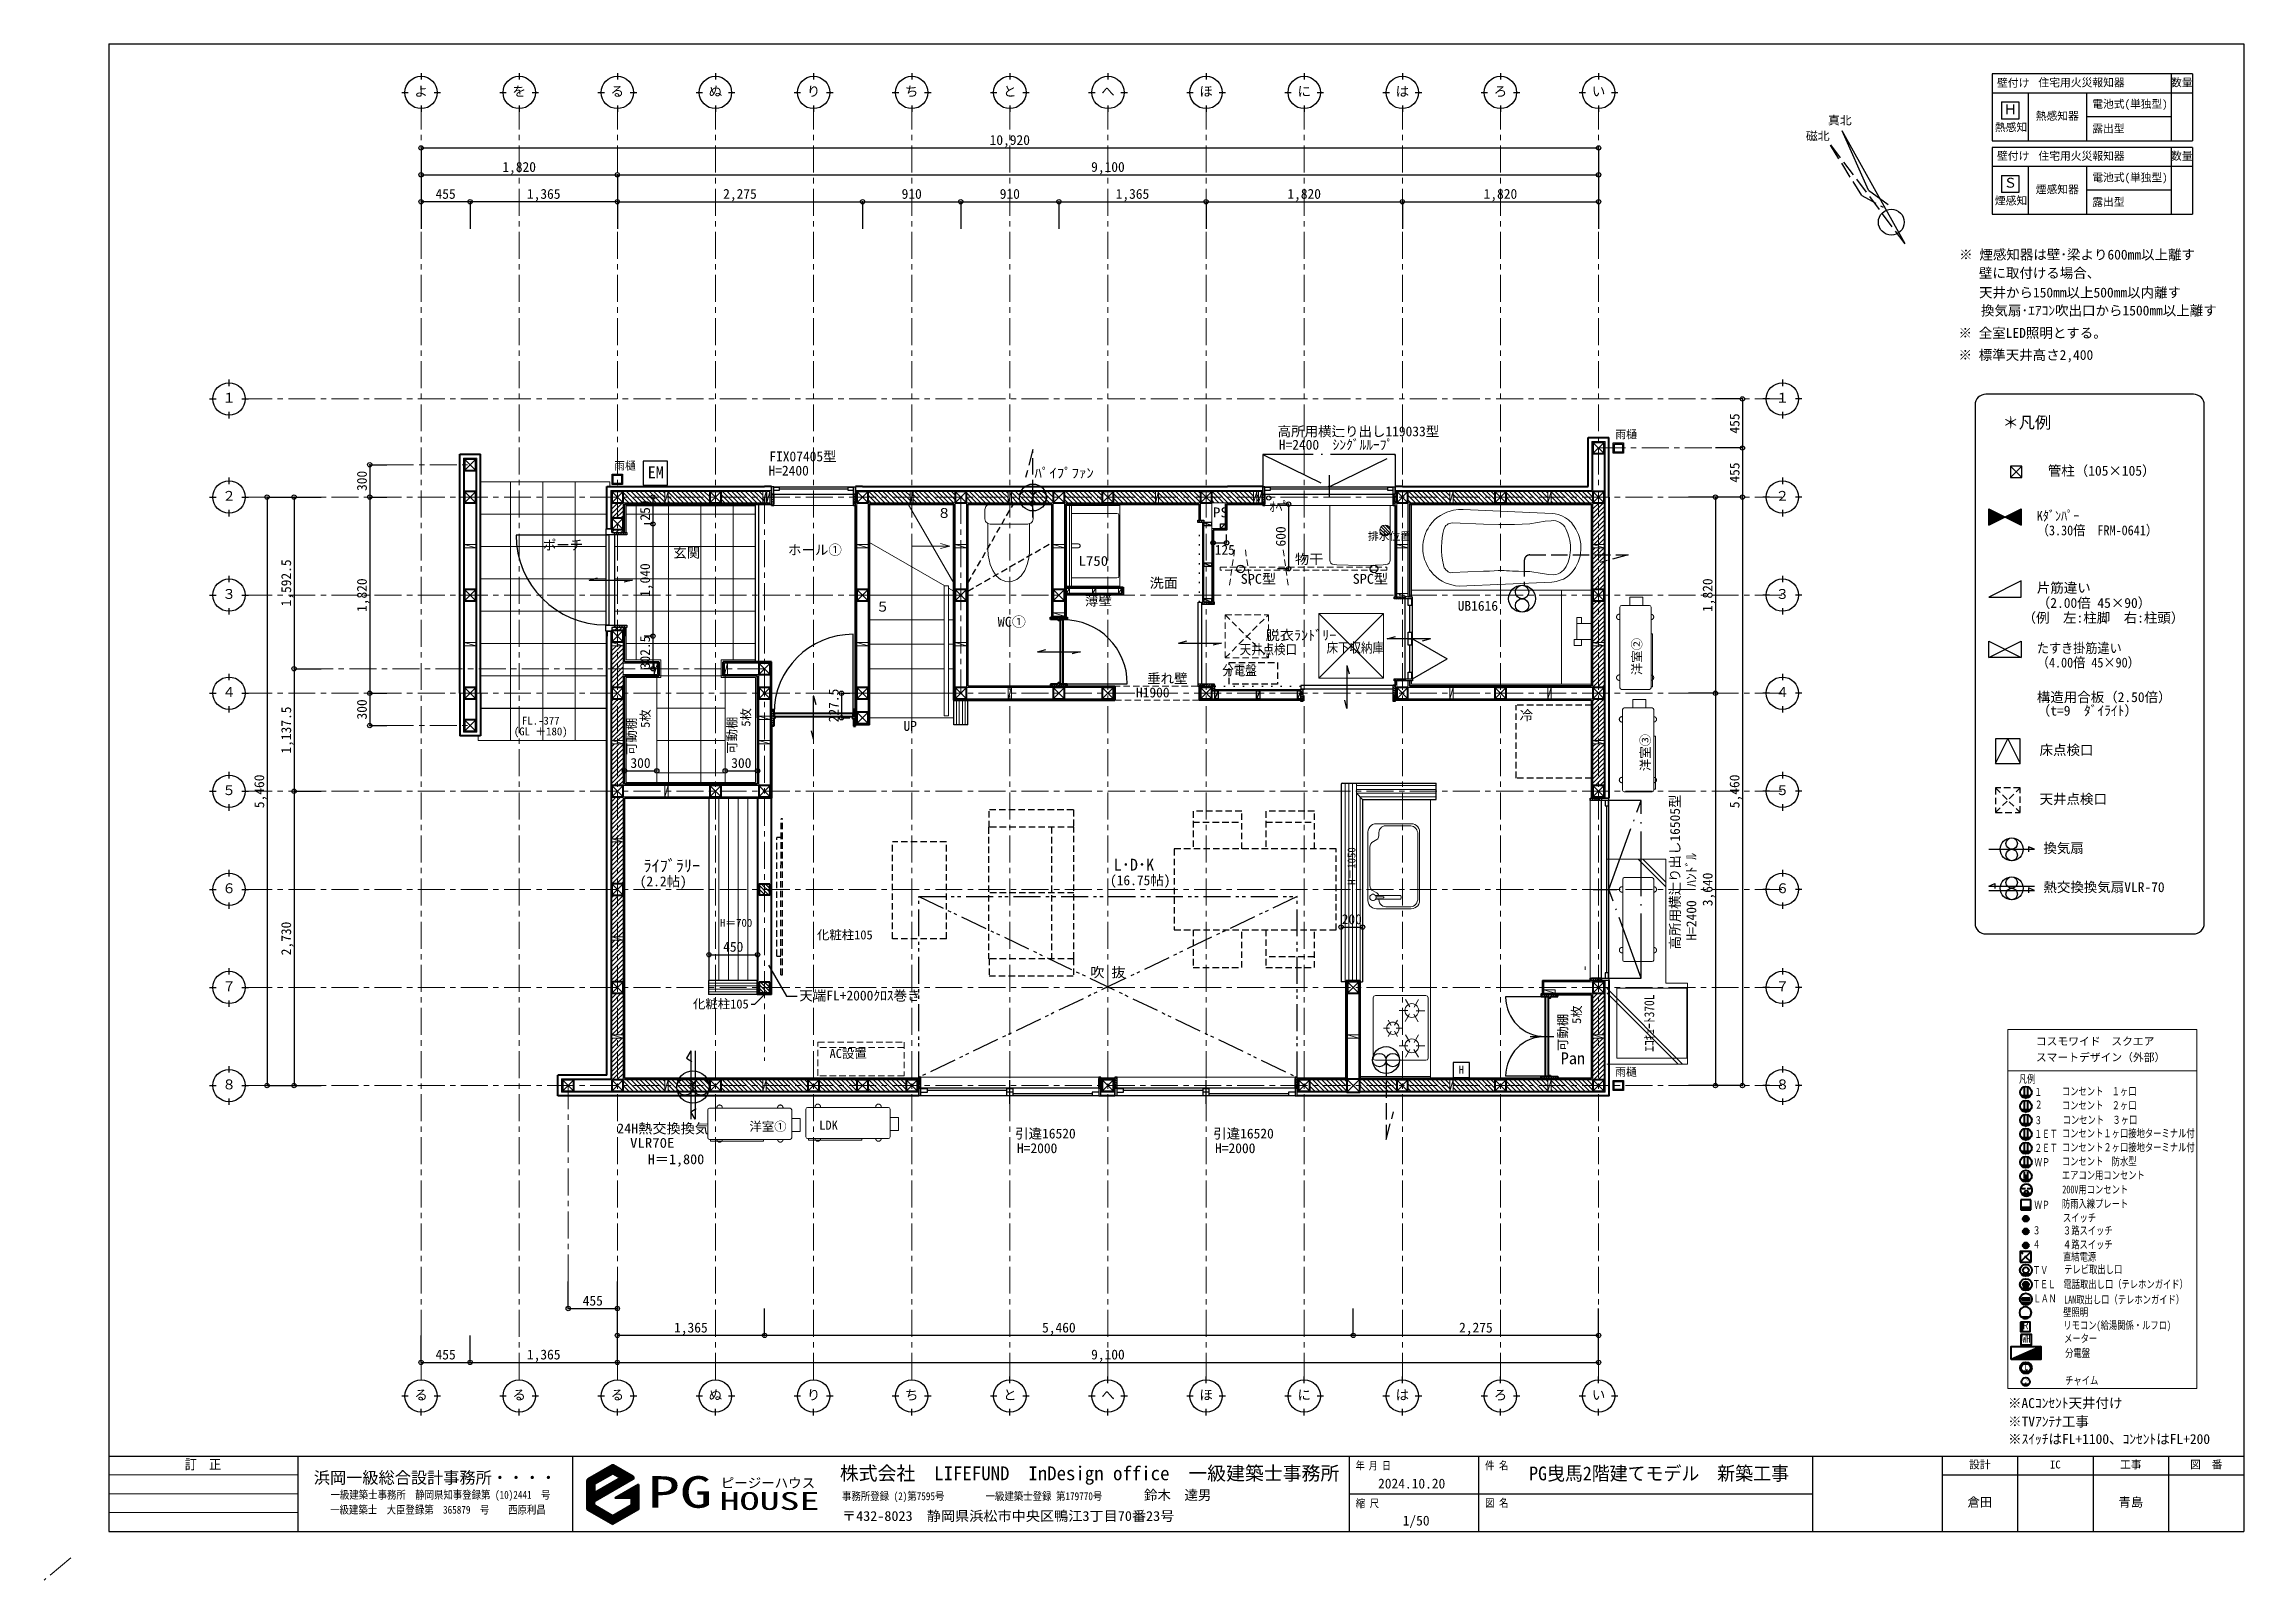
# Model space of a CAD drawing. Units: millimetres at full size, sheet at 1:50. Extents: x -21826 to 54909, y -26252 to 22610.
# Drawn here: x -9108 to 11294, y 8360 to 22610 of the extents above; entities that cross this region are included whole.
import ezdxf
from ezdxf.enums import TextEntityAlignment as Align

# ---------------------------------------------------------------- set-up
doc = ezdxf.new("R2010")
doc.units = ezdxf.units.MM
doc.header["$LTSCALE"] = 50
doc.header["$PDMODE"] = 32
doc.header["$PDSIZE"] = 40
for name, pattern in [('CHAIN1', [8, 5, -1, 1, -1]), ('CHAIN2', [12, 9, -1, 1, -1]), ('DASHED1', [1.8, 1.2, -0.6]), ('DASHED3', [4, 3, -1]), ('DOTTED', [1.75, 0.25, -1.5]), ('DOUBLE_CHAIN1', [8.8, 5, -1, 0.6, -0.6, 0.6, -1]), ('LONG_DASHED_DOTTED', [15.25, 12, -1.5, 0.25, -1.5])]:
    doc.linetypes.add(name, pattern=pattern)
for name, color, linetype, lineweight in [('3-1_通り芯・通り番号', 7, 'Continuous', 25), ('3-2_柱(黄)', 4, 'Continuous', 9), ('3-3_仕上線(黄)', 3, 'Continuous', 40), ('3-4_下地・間柱(水色)', 4, 'Continuous', 9), ('3-5_サッシ・室内建具', 7, 'Continuous', 25), ('3-6_住宅設備・造作', 4, 'Continuous', 9), ('3-7_家具点線', 7, 'DASHED1', 25), ('3-8_ハッチング', 4, 'Continuous', 9), ('3-9_建築設備', 5, 'Continuous', 25), ('3-A_文字', 7, 'Continuous', 25), ('3-B_特記事項', 6, 'Continuous', 25), ('3-F_寸法・方位', 7, 'Continuous', 25), ('F-1_凡例（一般）', 7, 'Continuous', 25), ('F-8_図名（電気）', 3, 'Continuous', 40), ('F-F_図面枠（共通）', 7, 'Continuous', 25)]:
    doc.layers.add(name, color=color, linetype=linetype, lineweight=lineweight)
doc.styles.add('ＭＳ ゴシック', font='')
doc.styles.get('ＭＳ ゴシック').set_extended_font_data('MS Gothic')

msp = doc.modelspace()

# ---------------------------------------------------------------- texts
at = {"layer": '3-4_下地・間柱(水色)', "color": 7, "style": 'ＭＳ ゴシック'}
msp.add_text('排水位置', height=73.31, dxfattribs=at).set_placement((3169.54, 17985.26), align=Align.BOTTOM_LEFT)
at = {"layer": '3-6_住宅設備・造作', "color": 7, "style": 'ＭＳ ゴシック'}
for s, p in [('FL.-377', (-4676.12, 16274.24)), ('(GL ＋180)', (-4751.12, 16174.24))]:
    msp.add_text(s, height=73.31, dxfattribs=at).set_placement(p, align=Align.BOTTOM_LEFT)
at = {"layer": '3-6_住宅設備・造作', "style": 'ＭＳ ゴシック', "width": 0.85}
msp.add_text('ｴｺｷｭｰﾄ370L', height=91.64, rotation=90, dxfattribs=at).set_placement((5851.72, 13261.24), align=Align.BOTTOM_LEFT)
at = {"layer": '3-9_建築設備', "color": 7, "style": 'ＭＳ ゴシック'}
for s, p in [('高所用横辷り出し119033型', (2331.96, 18943.14)), ('FIX07405型', (-2381.65, 18710.67)), ('H=2400\u3000ｼﾝｸﾞﾙﾙｰﾌﾟ', (2343.03, 18819.19)), ('H=2400', (-2389.53, 18579.31)), ('引違16520', (-102.27, 12429.14)), ('引違16520', (1734.81, 12429.14)), ('H=2000', (-85.02, 12292.85)), ('H=2000', (1752.07, 12292.85))]:
    msp.add_text(s, height=91.64, dxfattribs=at).set_placement(p, align=Align.BOTTOM_LEFT)
at = {"layer": '3-9_建築設備', "style": 'ＭＳ ゴシック'}
for s, height, p in [('EM', 110, (-3509.96, 18548.72)), ('冷', 91.64, (4575.72, 16307.8)), ('H', 73.31, (4010.52, 13036.63))]:
    msp.add_text(s, height=height, dxfattribs=at).set_placement(p, align=Align.BOTTOM_LEFT)
at = {"layer": '3-9_建築設備', "color": 7, "style": 'ＭＳ ゴシック'}
for s, width, p in [('ﾊﾟｲﾌﾟﾌｧﾝ', 1.1, (77.52, 18556.92)), ('分電盤', 0.85, (1819.61, 16726.45)), ('24H熱交換換気', 1.05, (-3793.53, 12476)), ('VLR70E', 1.1, (-3673.5, 12342.71)), ('H＝1,800', 1.05, (-3509.39, 12190.67))]:
    msp.add_text(s, height=91.64, dxfattribs=dict(at, width=width)).set_placement(p, align=Align.BOTTOM_LEFT)
for s, p in [('高所用横辷り出し16505型', (6090.35, 14210.72)), ('H=2400\u3000ﾊﾝﾄﾞﾙ', (6241.95, 14292.35))]:
    msp.add_text(s, height=91.64, rotation=90, dxfattribs=at).set_placement(p, align=Align.BOTTOM_LEFT)
at = {"layer": '3-A_文字', "style": 'ＭＳ ゴシック'}
for s, height, p in [('よ', 91.64, (-5673.76, 22098.24)), ('を', 91.64, (-4763.76, 22098.24)), ('る', 91.64, (-3853.76, 22098.24)), ('ぬ', 91.64, (-2943.76, 22098.24)), ('り', 91.64, (-2033.76, 22098.24)), ('ち', 91.64, (-1123.76, 22098.24)), ('と', 91.64, (-213.76, 22098.24)), ('へ', 91.64, (696.24, 22098.24)), ('ほ', 91.64, (1606.24, 22098.24)), ('に', 91.64, (2516.24, 22098.24)), ('は', 91.64, (3426.24, 22098.24)), ('ろ', 91.64, (4336.24, 22098.24)), ('い', 91.64, (5246.24, 22098.24)), ('１', 91.64, (-7454.68, 19254.72)), ('１', 91.64, (6950.94, 19254.72)), ('雨樋', 73.31, (5464.18, 18929.5)), ('雨樋', 73.31, (-3819.82, 18639.43)), ('２', 91.64, (-7454.68, 18344.72)), ('ｵﾍﾟ', 91.64, (2252.23, 18245.01)), ('２', 91.64, (6950.94, 18344.72)), ('８', 91.64, (-823.31, 18186.19)), ('ポーチ', 91.64, (-4481.74, 17889.04)), ('ホール①', 91.64, (-2208.72, 17843.8)), ('玄関', 91.64, (-3273.21, 17817.48)), ('３', 91.64, (-7454.68, 17434.72)), ('３', 91.64, (6950.94, 17434.72)), ('５', 91.64, (-1392.98, 17316.89)), ('薄壁', 91.64, (545.68, 17373.29)), ('UB1616', 91.64, (4002.14, 17324.87)), ('垂れ壁', 91.64, (1122.03, 16651.08)), ('４', 91.64, (-7454.68, 16524.72)), ('４', 91.64, (6950.94, 16524.72)), ('UP', 91.64, (-1137.69, 16210.29)), ('５', 91.64, (-7454.68, 15614.72)), ('５', 91.64, (6950.94, 15614.72)), ('６', 91.64, (-7454.68, 14704.72)), ('６', 91.64, (6950.94, 14704.72)), ('H＝700', 73.31, (-2839.7, 14398.5)), ('化粧柱105', 84.31, (-1940.23, 14278.03)), ('７', 91.64, (-7454.68, 13794.72)), ('７', 91.64, (6950.94, 13794.72)), ('化粧柱105', 84.31, (-3089.96, 13636.84)), ('天端FL+2000ｸﾛｽ巻き', 91.64, (-2103.45, 13709.39)), ('AC設置', 84.31, (-1823.22, 13177.63)), ('Pan', 110, (4957.99, 13112.41)), ('雨樋', 73.31, (5463.12, 13015.73)), ('８', 91.64, (-7454.68, 12884.72)), ('８', 91.64, (6950.94, 12884.72)), ('洋室①', 84.31, (-2566.64, 12500.46)), ('LDK', 84.31, (-1918.63, 12512.32)), ('る', 91.64, (-5673.76, 10004.72)), ('る', 91.64, (-4763.76, 10004.72)), ('る', 91.64, (-3853.76, 10004.72)), ('ぬ', 91.64, (-2943.76, 10004.72)), ('り', 91.64, (-2033.76, 10004.72)), ('ち', 91.64, (-1123.76, 10004.72)), ('と', 91.64, (-213.76, 10004.72)), ('へ', 91.64, (696.24, 10004.72)), ('ほ', 91.64, (1606.24, 10004.72)), ('に', 91.64, (2516.24, 10004.72)), ('は', 91.64, (3426.24, 10004.72)), ('ろ', 91.64, (4336.24, 10004.72)), ('い', 91.64, (5246.24, 10004.72))]:
    msp.add_text(s, height=height, dxfattribs=at).set_placement(p, align=Align.BOTTOM_LEFT)
for s, width, p in [('PS', 1.1, (1732.82, 18191.52)), ('L750', 1.1, (485.83, 17741.61)), ('洗面', 1.05, (1144.73, 17537.44)), ('WC①', 1.05, (-264.14, 17176.56)), ('脱衣ﾗﾝﾄﾞﾘｰ', 1.05, (2221.11, 17052.33)), ('天井点検口', 0.85, (1980.41, 16921)), ('床下収納庫', 0.85, (2786.8, 16936.02))]:
    msp.add_text(s, height=91.64, dxfattribs=dict(at, width=width)).set_placement(p, align=Align.BOTTOM_LEFT)
at = {"layer": '3-A_文字', "color": 6, "style": 'ＭＳ ゴシック', "width": 1.05}
for s, p in [('物干', (2493.29, 17757.92)), ('SPC型', (1989.92, 17574.8)), ('SPC型', (3028.45, 17574.8)), ('吹 抜', (593.88, 13924.73))]:
    msp.add_text(s, height=91.64, dxfattribs=at).set_placement(p, align=Align.BOTTOM_LEFT)
at = {"layer": '3-A_文字', "style": 'ＭＳ ゴシック'}
for s, height, p in [('洋室②', 84.31, (5730.86, 16754.91)), ('可動棚', 84.31, (-3593.28, 16014.49)), ('5枚', 84.31, (-3464.97, 16266.14)), ('可動棚', 84.31, (-2660.65, 16025.33)), ('5枚', 84.31, (-2532.35, 16276.99)), ('洋室③', 84.31, (5809.89, 15864.51)), ('H＝1050', 73.31, (3075.79, 14809.01)), ('5枚', 84.31, (5171.92, 13519.5)), ('可動棚', 84.31, (5043.61, 13267.85))]:
    msp.add_text(s, height=height, rotation=90, dxfattribs=at).set_placement(p, align=Align.BOTTOM_LEFT)
at = {"layer": '3-A_文字', "color": 6, "style": 'ＭＳ ゴシック'}
msp.add_text('H1900', height=91.64, dxfattribs=at).set_placement((1018.34, 16520.83), align=Align.BOTTOM_LEFT)
at = {"layer": '3-F_寸法・方位', "style": 'ＭＳ ゴシック'}
for s, height, p in [('10,920', 91.64, (-338.76, 21646.51)), ('1,820', 91.64, (-4857.51, 21396.51)), ('9,100', 91.64, (602.49, 21396.51)), ('455', 91.64, (-5477.51, 21146.51)), ('1,365', 91.64, (-4630.01, 21146.51)), ('2,275', 91.64, (-2810.01, 21146.51)), ('910', 91.64, (-1155.01, 21146.51)), ('910', 91.64, (-245.01, 21146.51)), ('1,365', 91.64, (829.99, 21146.51)), ('1,820', 91.64, (2422.49, 21146.51)), ('1,820', 91.64, (4242.49, 21146.51)), ('125', 91.64, (1748.7, 17844.42)), ('300', 91.64, (-3670.01, 15866.99)), ('300', 91.64, (-2735.01, 15866.99)), ('(2.2帖)', 91.64, (-3583.77, 14768.77)), ('ﾗｲﾌﾞﾗﾘｰ', 110, (-3548.77, 14898.77)), ('(16.75帖)', 91.64, (777.24, 14778.74)), ('L･D･K', 110, (812.24, 14908.74)), ('200', 91.64, (2926.49, 14417.35)), ('450', 91.64, (-2810.01, 14161.54)), ('455', 91.64, (-4112.51, 10879.03)), ('1,365', 91.64, (-3265.01, 10629.03)), ('5,460', 91.64, (147.49, 10629.03)), ('2,275', 91.64, (4014.99, 10629.03)), ('455', 91.64, (-5477.51, 10379.03)), ('1,365', 91.64, (-4630.01, 10379.03)), ('9,100', 91.64, (602.49, 10379.03))]:
    msp.add_text(s, height=height, dxfattribs=at).set_placement(p, align=Align.BOTTOM_LEFT)
for s, p in [('455', (6642.61, 18995.97)), ('300', (-6087.23, 18463.47)), ('455', (6642.61, 18540.97)), ('250', (-3461.07, 18188.47)), ('600', (2434.39, 17948.47)), ('1,592.5', (-6789.33, 17392.22)), ('1,040', (-3461.07, 17480.97)), ('1,820', (-6087.23, 17340.97)), ('1,820', (6392.61, 17340.97)), ('302.5', (-3461.07, 16809.72)), ('227.5', (-1712.43, 16317.22)), ('1,137.5', (-6789.33, 16027.22)), ('300', (-6087.23, 16343.47)), ('5,460', (-7039.33, 15520.97)), ('5,460', (6642.61, 15520.97)), ('3,640', (6392.61, 14610.97)), ('2,730', (-6789.33, 14155.97))]:
    msp.add_text(s, height=91.64, rotation=90, dxfattribs=at).set_placement(p, align=Align.BOTTOM_LEFT)
at = {"layer": 'F-1_凡例（一般）', "style": 'ＭＳ ゴシック'}
for s, height, p in [('株式会社\u3000LIFEFUND\u3000InDesign office\u3000一級建築士事務所', 128.3, (-1728.04, 9247.7)), ('ピージーハウス', 91.64, (-2831.64, 9187.75)), ('鈴木\u3000達男', 91.64, (1092.78, 9075.61))]:
    msp.add_text(s, height=height, dxfattribs=at).set_placement(p, align=Align.BOTTOM_LEFT)
for s, height, width, p in [('PG', 293.3, 1.5, (-3510.64, 8942.42)), ('事務所登録 (2)第7595号', 73.31, 0.85, (-1707.58, 9079.23)), ('一級建築士登録 第179770号', 73.31, 0.85, (-375.72, 9079.23)), ('HOUSE', 165, 1.65, (-2842.87, 8961.2)), ('〒432-8023\u3000静岡県浜松市中央区鴨江3丁目70番23号', 91.64, 1.05, (-1707.89, 8880.87))]:
    msp.add_text(s, height=height, dxfattribs=dict(at, width=width)).set_placement(p, align=Align.BOTTOM_LEFT)
at = {"layer": 'F-8_図名（電気）', "color": 4, "style": 'ＭＳ ゴシック'}
for s, p in [('コスモワイド\u3000スクエア', (9364.07, 13299.11)), ('スマートデザイン（外部）', (9364.07, 13150.64))]:
    msp.add_text(s, height=73.31, dxfattribs=at).set_placement(p, align=Align.BOTTOM_LEFT)
for s, height, width, p in [('凡例', 73.31, 0.75, (9205.87, 12949.67)), ('１', 73.31, 0.7, (9350.49, 12828.89)), ('コンセント\u3000１ヶ口', 73.31, 0.75, (9605.38, 12835.1)), ('３', 73.31, 0.7, (9350.49, 12566.89)), ('２', 73.31, 0.7, (9354.33, 12711.13)), ('コンセント\u3000２ヶ口', 73.31, 0.75, (9605.38, 12705.18)), ('コンセント\u3000３ヶ口', 73.31, 0.75, (9612.17, 12570.29)), ('１ＥＴ', 73.31, 0.7, (9350.49, 12439.44)), ('コンセント１ヶ口接地ターミナル付', 73.31, 0.75, (9605.38, 12445.33)), ('ＷＰ', 73.31, 0.7, (9350.49, 12177.11)), ('２ＥＴ', 73.31, 0.7, (9350.49, 12309.52)), ('コンセント２ヶ口接地ターミナル付', 73.31, 0.75, (9605.38, 12315.41)), ('コンセント\u3000防水型', 73.31, 0.75, (9605.38, 12185.48)), ('エアコン用コンセント', 73.31, 0.75, (9605.38, 12057.5)), ('ＷＰ', 73.31, 0.7, (9349.63, 11781.21)), ('防雨入線プレート', 73.31, 0.75, (9605.38, 11791.87)), ('200V用コンセント', 73.31, 0.75, (9609.19, 11924.72)), ('３', 73.31, 0.7, (9334.65, 11544.88)), ('スイッチ', 73.31, 0.75, (9614.75, 11662.27)), ('３路スイッチ', 73.31, 0.75, (9614.75, 11543.38)), ('４', 73.31, 0.7, (9334.65, 11415.28)), ('４路スイッチ', 73.31, 0.75, (9614.75, 11413.78)), ('ＴＶ', 73.31, 0.7, (9333.66, 11175.94)), ('直結電源', 73.31, 0.75, (9614.75, 11299.36)), ('テレビ取出し口', 73.31, 0.75, (9626.53, 11183.12)), ('ＴＥＬ', 73.31, 0.7, (9332.82, 11045.53)), ('電話取出し口（テレホンガイド）', 73.31, 0.75, (9619.35, 11045.75)), ('ＬＡＮ', 73.31, 0.7, (9339.22, 10913.04)), ('壁照明', 73.31, 0.75, (9617.55, 10785.92)), ('LAN取出し口（テレホンガイド）', 73.31, 0.75, (9626.33, 10903.12)), ('WH', 73.31, 0.75, (9238.28, 10538.67)), ('Ｒ', 73.31, 0.75, (9229.52, 10664.73)), ('メーター', 73.31, 0.75, (9625.61, 10542.67)), ('リモコン(給湯関係・ルフロ)', 73.31, 0.75, (9618.7, 10664.71)), ('分電盤', 73.31, 0.75, (9635.23, 10407.45)), ('ｔ', 73.31, 0.7, (9234.15, 10284.98)), ('♪', 36.66, 0.7, (9253.89, 10177.39)), ('チャイム', 73.31, 0.75, (9635.23, 10152.82))]:
    msp.add_text(s, height=height, dxfattribs=dict(at, width=width)).set_placement(p, align=Align.BOTTOM_LEFT)
at = {"layer": 'F-8_図名（電気）', "color": 7, "style": 'ＭＳ ゴシック'}
for s, p in [('※ACｺﾝｾﾝﾄ天井付け', (9105.34, 9928.35)), ('※TVｱﾝﾃﾅ工事', (9106.52, 9757.25)), ('※ｽｲｯﾁはFL+1100、ｺﾝｾﾝﾄはFL+200', (9106.52, 9595.19))]:
    msp.add_text(s, height=91.64, dxfattribs=at).set_placement(p, align=Align.BOTTOM_LEFT)
at = {"layer": 'F-F_図面枠（共通）', "style": 'ＭＳ ゴシック'}
for s, height, p in [('壁付け', 73.31, (9003.57, 22190.33)), ('住宅用火災報知器', 73.31, (9387.94, 22193.91)), ('数量', 73.31, (10617.82, 22193.91)), ('Ｈ', 91.64, (9064.96, 21931.13)), ('電池式(単独型)', 73.31, (9886.76, 21994.91)), ('熱感知', 73.31, (8984.03, 21779.65)), ('熱感知器', 73.31, (9363.24, 21884.36)), ('露出型', 73.31, (9886.76, 21767.11)), ('壁付け', 73.31, (9003.57, 21512.81)), ('住宅用火災報知器', 73.31, (9387.94, 21512.55)), ('数量', 73.31, (10617.82, 21512.55)), ('Ｓ', 91.64, (9064.96, 21249.76)), ('煙感知器', 73.31, (9363.24, 21203)), ('電池式(単独型)', 73.31, (9886.76, 21313.55)), ('煙感知', 73.31, (8984.03, 21098.29)), ('露出型', 73.31, (9886.76, 21085.75)), ('※ 煙感知器は壁･梁より600mm以上離す', 91.64, (8653.13, 20583.19)), ('壁に取付ける場合、', 91.64, (8836.01, 20412.15)), ('天井から150mm以上500mm以内離す', 91.64, (8837.11, 20231.43)), ('換気扇･ｴｱｺﾝ吹出口から1500mm以上離す', 91.64, (8854.98, 20064.34)), ('※ 全室LED照明とする。', 91.64, (8647.03, 19856.59)), ('※ 標準天井高さ2,400', 91.64, (8647.03, 19652.25)), ('＊凡例', 110, (9055.53, 19010.9)), ('管柱（105×105）', 91.64, (9474.86, 18577.74)), ('片筋違い', 91.64, (9372.99, 17491.99)), ('（例\u3000左:柱脚\u3000右:柱頭）', 91.64, (9241.02, 17214.11)), ('（2.00倍 45×90）', 91.64, (9372.99, 17351.77)), ('構造用合板（2.50倍）', 91.64, (9372.99, 16477.55)), ('（t=9\u3000ﾀﾞｲﾗｲﾄ）', 91.64, (9372.99, 16352.55)), ('床点検口', 91.64, (9398.18, 15986.79)), ('天井点検口', 91.64, (9398.18, 15531.79)), ('換気扇', 91.64, (9433.93, 15076.79)), ('熱交換換気扇VLR-70', 91.64, (9433.93, 14714.83)), ('設計', 73.31, (8744.26, 9372.79)), ('IC', 73.31, (9494.26, 9372.79)), ('工事', 73.31, (10144.26, 9372.79)), ('図\u3000番', 73.31, (10794.26, 9372.79)), ('浜岡一級総合設計事務所・・・・', 110, (-6606.11, 9222)), ('倉田', 84.31, (8729.26, 9015.29)), ('青島', 84.31, (10129.26, 9015.29)), ('1/50', 91.64, (3492.1, 8838.36))]:
    msp.add_text(s, height=height, dxfattribs=at).set_placement(p, align=Align.BOTTOM_LEFT)
for s, height, width, p in [('真北', 76.98, 1.05, (7435.5, 21839.68)), ('磁北', 76.98, 1.05, (7230.44, 21694.94)), ('Kﾀﾞﾝﾊﾟｰ', 91.64, 0.9, (9372.99, 18159.21)), ('（3.30倍\u3000FRM-0641）', 91.64, 0.9, (9372.99, 18025.21)), ('たすき掛筋違い', 91.64, 0.9, (9372.99, 16932.55)), ('（4.00倍 45×90）', 91.64, 0.9, (9372.99, 16798.54)), ('訂\u3000正', 91.64, 0.9, (-7803.24, 9360.29)), ('年 月 日', 73.31, 0.8, (3056.48, 9362.93)), ('件 名', 73.31, 0.85, (4256.48, 9362.93)), ('PG曳馬2階建てモデル\u3000新築工事', 128.3, 0.95, (4664.4, 9246.46)), ('一級建築士事務所\u3000静岡県知事登録第 (10)2441\u3000号', 73.31, 0.85, (-6451.09, 9092.25)), ('一級建築士\u3000大臣登録第\u3000365879\u3000号\u3000\u3000西原利昌', 73.31, 0.85, (-6454.47, 8953.66)), ('縮 尺', 73.31, 0.85, (3056.48, 9012.93)), ('図 名', 73.31, 0.85, (4256.83, 9016.17))]:
    msp.add_text(s, height=height, dxfattribs=dict(at, width=width)).set_placement(p, align=Align.BOTTOM_LEFT)
at = {"layer": 'F-F_図面枠（共通）', "color": 3, "style": 'ＭＳ ゴシック'}
msp.add_text('2024.10.20', height=91.64, dxfattribs=at).set_placement((3263.56, 9181.95), align=Align.BOTTOM_LEFT)

# ---------------------------------------------------------------- linework, layer by layer
at = {"layer": '3-1_通り芯・通り番号'}
for p, q in [((-5611.26, 22340.74), (-5611.26, 22280.74)), ((-4701.26, 22340.74), (-4701.26, 22280.74)), ((-3791.26, 22340.74), (-3791.26, 22280.74)), ((-2881.26, 22340.74), (-2881.26, 22280.74)), ((-1971.26, 22340.74), (-1971.26, 22280.74)), ((-1061.26, 22340.74), (-1061.26, 22280.74)), ((-151.26, 22340.74), (-151.26, 22280.74)), ((758.74, 22340.74), (758.74, 22280.74)), ((1668.74, 22340.74), (1668.74, 22280.74)), ((2578.74, 22340.74), (2578.74, 22280.74)), ((3488.74, 22340.74), (3488.74, 22280.74)), ((4398.74, 22340.74), (4398.74, 22280.74)), ((5308.74, 22340.74), (5308.74, 22280.74)), ((-5791.26, 22160.74), (-5731.26, 22160.74)), ((-5611.26, 22040.74), (-5611.26, 21980.74)), ((-5491.26, 22160.74), (-5431.26, 22160.74)), ((-4881.26, 22160.74), (-4821.26, 22160.74)), ((-4701.26, 22040.74), (-4701.26, 21980.74)), ((-4581.26, 22160.74), (-4521.26, 22160.74)), ((-3971.26, 22160.74), (-3911.26, 22160.74)), ((-3791.26, 22040.74), (-3791.26, 21980.74)), ((-3671.26, 22160.74), (-3611.26, 22160.74)), ((-3061.26, 22160.74), (-3001.26, 22160.74)), ((-2881.26, 22040.74), (-2881.26, 21980.74)), ((-2761.26, 22160.74), (-2701.26, 22160.74)), ((-2151.26, 22160.74), (-2091.26, 22160.74)), ((-1971.26, 22040.74), (-1971.26, 21980.74)), ((-1851.26, 22160.74), (-1791.26, 22160.74)), ((-1241.26, 22160.74), (-1181.26, 22160.74)), ((-1061.26, 22040.74), (-1061.26, 21980.74)), ((-941.26, 22160.74), (-881.26, 22160.74)), ((-331.26, 22160.74), (-271.26, 22160.74)), ((-151.26, 22040.74), (-151.26, 21980.74)), ((-31.26, 22160.74), (28.74, 22160.74)), ((578.74, 22160.74), (638.74, 22160.74)), ((758.74, 22040.74), (758.74, 21980.74)), ((878.74, 22160.74), (938.74, 22160.74)), ((1488.74, 22160.74), (1548.74, 22160.74)), ((1668.74, 22040.74), (1668.74, 21980.74)), ((1788.74, 22160.74), (1848.74, 22160.74)), ((2398.74, 22160.74), (2458.74, 22160.74)), ((2578.74, 22040.74), (2578.74, 21980.74)), ((2698.74, 22160.74), (2758.74, 22160.74)), ((3308.74, 22160.74), (3368.74, 22160.74)), ((3488.74, 22040.74), (3488.74, 21980.74)), ((3608.74, 22160.74), (3668.74, 22160.74)), ((4218.74, 22160.74), (4278.74, 22160.74)), ((4398.74, 22040.74), (4398.74, 21980.74)), ((4518.74, 22160.74), (4578.74, 22160.74)), ((5128.74, 22160.74), (5188.74, 22160.74)), ((5308.74, 22040.74), (5308.74, 21980.74)), ((5428.74, 22160.74), (5488.74, 22160.74)), ((-7392.18, 19437.22), (-7392.18, 19497.22)), ((7013.44, 19497.22), (7013.44, 19437.22)), ((-7572.18, 19317.22), (-7512.18, 19317.22)), ((-7392.18, 19137.22), (-7392.18, 19197.22)), ((-7272.18, 19317.22), (-7212.18, 19317.22)), ((6893.44, 19317.22), (6833.44, 19317.22)), ((7013.44, 19197.22), (7013.44, 19137.22)), ((7193.44, 19317.22), (7133.44, 19317.22)), ((-7392.18, 18527.22), (-7392.18, 18587.22)), ((7013.44, 18587.22), (7013.44, 18527.22)), ((-7572.18, 18407.22), (-7512.18, 18407.22)), ((-7272.18, 18407.22), (-7212.18, 18407.22)), ((6893.44, 18407.22), (6833.44, 18407.22)), ((7193.44, 18407.22), (7133.44, 18407.22)), ((-7392.18, 18227.22), (-7392.18, 18287.22)), ((7013.44, 18287.22), (7013.44, 18227.22)), ((-7392.18, 17617.22), (-7392.18, 17677.22)), ((7013.44, 17677.22), (7013.44, 17617.22)), ((-7572.18, 17497.22), (-7512.18, 17497.22)), ((-7392.18, 17317.22), (-7392.18, 17377.22)), ((-7272.18, 17497.22), (-7212.18, 17497.22)), ((6893.44, 17497.22), (6833.44, 17497.22)), ((7013.44, 17377.22), (7013.44, 17317.22)), ((7193.44, 17497.22), (7133.44, 17497.22)), ((-7392.18, 16707.22), (-7392.18, 16767.22)), ((7013.44, 16767.22), (7013.44, 16707.22)), ((-7572.18, 16587.22), (-7512.18, 16587.22)), ((-7272.18, 16587.22), (-7212.18, 16587.22)), ((6893.44, 16587.22), (6833.44, 16587.22)), ((7193.44, 16587.22), (7133.44, 16587.22)), ((-7392.18, 16407.22), (-7392.18, 16467.22)), ((7013.44, 16467.22), (7013.44, 16407.22)), ((-7392.18, 15797.22), (-7392.18, 15857.22)), ((7013.44, 15857.22), (7013.44, 15797.22)), ((-7572.18, 15677.22), (-7512.18, 15677.22)), ((-7392.18, 15497.22), (-7392.18, 15557.22)), ((-7272.18, 15677.22), (-7212.18, 15677.22)), ((6893.44, 15677.22), (6833.44, 15677.22)), ((7013.44, 15557.22), (7013.44, 15497.22)), ((7193.44, 15677.22), (7133.44, 15677.22)), ((-7392.18, 14887.22), (-7392.18, 14947.22)), ((7013.44, 14947.22), (7013.44, 14887.22)), ((-7572.18, 14767.22), (-7512.18, 14767.22)), ((-7272.18, 14767.22), (-7212.18, 14767.22)), ((6893.44, 14767.22), (6833.44, 14767.22)), ((7193.44, 14767.22), (7133.44, 14767.22)), ((-7392.18, 14587.22), (-7392.18, 14647.22)), ((7013.44, 14647.22), (7013.44, 14587.22)), ((-7392.18, 13977.22), (-7392.18, 14037.22)), ((7013.44, 14037.22), (7013.44, 13977.22)), ((-7572.18, 13857.22), (-7512.18, 13857.22)), ((-7392.18, 13677.22), (-7392.18, 13737.22)), ((-7272.18, 13857.22), (-7212.18, 13857.22)), ((6893.44, 13857.22), (6833.44, 13857.22)), ((7013.44, 13737.22), (7013.44, 13677.22)), ((7193.44, 13857.22), (7133.44, 13857.22)), ((-7392.18, 13067.22), (-7392.18, 13127.22)), ((7013.44, 13127.22), (7013.44, 13067.22)), ((-7572.18, 12947.22), (-7512.18, 12947.22)), ((-7272.18, 12947.22), (-7212.18, 12947.22)), ((6893.44, 12947.22), (6833.44, 12947.22)), ((7193.44, 12947.22), (7133.44, 12947.22)), ((-7392.18, 12767.22), (-7392.18, 12827.22)), ((7013.44, 12827.22), (7013.44, 12767.22)), ((-151.26, 10187.22), (-151.26, 10247.22)), ((758.74, 10187.22), (758.74, 10247.22)), ((1668.74, 10187.22), (1668.74, 10247.22)), ((2578.74, 10187.22), (2578.74, 10247.22)), ((3488.74, 10187.22), (3488.74, 10247.22)), ((4398.74, 10187.22), (4398.74, 10247.22)), ((5308.74, 10187.22), (5308.74, 10247.22)), ((-5731.26, 10067.22), (-5791.26, 10067.22)), ((-5431.26, 10067.22), (-5491.26, 10067.22)), ((-4821.26, 10067.22), (-4881.26, 10067.22)), ((-4521.26, 10067.22), (-4581.26, 10067.22)), ((-3911.26, 10067.22), (-3971.26, 10067.22)), ((-3611.26, 10067.22), (-3671.26, 10067.22)), ((-3001.26, 10067.22), (-3061.26, 10067.22)), ((-2701.26, 10067.22), (-2761.26, 10067.22)), ((-2091.26, 10067.22), (-2151.26, 10067.22)), ((-1791.26, 10067.22), (-1851.26, 10067.22)), ((-1181.26, 10067.22), (-1241.26, 10067.22)), ((-881.26, 10067.22), (-941.26, 10067.22)), ((-271.26, 10067.22), (-331.26, 10067.22)), ((28.74, 10067.22), (-31.26, 10067.22)), ((638.74, 10067.22), (578.74, 10067.22)), ((938.74, 10067.22), (878.74, 10067.22)), ((1548.74, 10067.22), (1488.74, 10067.22)), ((1848.74, 10067.22), (1788.74, 10067.22)), ((2458.74, 10067.22), (2398.74, 10067.22)), ((2758.74, 10067.22), (2698.74, 10067.22)), ((3368.74, 10067.22), (3308.74, 10067.22)), ((3668.74, 10067.22), (3608.74, 10067.22)), ((4278.74, 10067.22), (4218.74, 10067.22)), ((4578.74, 10067.22), (4518.74, 10067.22)), ((5188.74, 10067.22), (5128.74, 10067.22)), ((5488.74, 10067.22), (5428.74, 10067.22)), ((-5611.26, 9887.22), (-5611.26, 9947.22)), ((-4701.26, 9887.22), (-4701.26, 9947.22)), ((-3791.26, 9887.22), (-3791.26, 9947.22)), ((-2881.26, 9887.22), (-2881.26, 9947.22)), ((-1971.26, 9887.22), (-1971.26, 9947.22)), ((-1061.26, 9887.22), (-1061.26, 9947.22)), ((-151.26, 9887.22), (-151.26, 9947.22)), ((758.74, 9887.22), (758.74, 9947.22)), ((1668.74, 9887.22), (1668.74, 9947.22)), ((2578.74, 9887.22), (2578.74, 9947.22)), ((3488.74, 9887.22), (3488.74, 9947.22)), ((4398.74, 9887.22), (4398.74, 9947.22)), ((5308.74, 9887.22), (5308.74, 9947.22))]:
    msp.add_line(p, q, dxfattribs=at)
at = {"layer": '3-1_通り芯・通り番号', "color": 1, "linetype": 'CHAIN1', "lineweight": 18}
for p, q in [((-5611.26, 10217.22), (-5611.26, 22010.74)), ((-4701.26, 10217.22), (-4701.26, 22010.74)), ((-3791.26, 10217.22), (-3791.26, 22010.74)), ((-2881.26, 10217.22), (-2881.26, 22010.74)), ((-1971.26, 10217.22), (-1971.26, 22010.74)), ((-1061.26, 10217.22), (-1061.26, 22010.74)), ((-151.26, 10217.22), (-151.26, 22010.74)), ((758.74, 10217.22), (758.74, 22010.74)), ((1668.74, 10217.22), (1668.74, 22010.74)), ((2578.74, 10217.22), (2578.74, 22010.74)), ((3488.74, 10217.22), (3488.74, 22010.74)), ((4398.74, 10217.22), (4398.74, 22010.74)), ((5308.74, 10217.22), (5308.74, 22010.74)), ((-7242.18, 19317.22), (7013.44, 19317.22)), ((5308.74, 18862.22), (6392.61, 18862.22)), ((-5930.36, 18707.22), (-5156.26, 18707.22)), ((-7242.18, 18407.22), (7013.44, 18407.22)), ((-2426.26, 18407.22), (-2426.26, 13176.26)), ((-606.26, 18407.22), (-606.26, 16587.22)), ((-7242.18, 17497.22), (7013.44, 17497.22)), ((-2426.26, 16814.72), (-6539.33, 16814.72)), ((-7242.18, 16587.22), (7013.44, 16587.22)), ((-5930.36, 16287.22), (-5156.26, 16287.22)), ((-7242.18, 15677.22), (7013.44, 15677.22)), ((-7242.18, 14767.22), (7013.44, 14767.22)), ((-7242.18, 13857.22), (7013.44, 13857.22)), ((-7242.18, 12947.22), (7013.44, 12947.22)), ((-4246.26, 11129.03), (-4246.26, 12947.22))]:
    msp.add_line(p, q, dxfattribs=at)
at = {"layer": '3-1_通り芯・通り番号'}
for centre in [(-5611.26, 22160.74), (-4701.26, 22160.74), (-3791.26, 22160.74), (-2881.26, 22160.74), (-1971.26, 22160.74), (-1061.26, 22160.74), (-151.26, 22160.74), (758.74, 22160.74), (1668.74, 22160.74), (2578.74, 22160.74), (3488.74, 22160.74), (4398.74, 22160.74), (5308.74, 22160.74), (-7392.18, 19317.22), (7013.44, 19317.22), (-7392.18, 18407.22), (7013.44, 18407.22), (-7392.18, 17497.22), (7013.44, 17497.22), (-7392.18, 16587.22), (7013.44, 16587.22), (-7392.18, 15677.22), (7013.44, 15677.22), (-7392.18, 14767.22), (7013.44, 14767.22), (-7392.18, 13857.22), (7013.44, 13857.22), (-7392.18, 12947.22), (7013.44, 12947.22), (-5611.26, 10067.22), (-4701.26, 10067.22), (-3791.26, 10067.22), (-2881.26, 10067.22), (-1971.26, 10067.22), (-1061.26, 10067.22), (-151.26, 10067.22), (758.74, 10067.22), (1668.74, 10067.22), (2578.74, 10067.22), (3488.74, 10067.22), (4398.74, 10067.22), (5308.74, 10067.22)]:
    msp.add_circle(centre, 150, dxfattribs=at)
at = {"layer": '3-2_柱(黄)'}
for p, q in [((5361.24, 18914.72), (5256.24, 18809.72)), ((5361.24, 18809.72), (5256.24, 18914.72)), ((-5103.76, 18654.72), (-5208.76, 18759.72)), ((-5103.76, 18759.72), (-5208.76, 18654.72)), ((-5103.76, 18459.72), (-5208.76, 18354.72)), ((-5103.76, 18354.72), (-5208.76, 18459.72)), ((-3738.76, 18354.72), (-3843.76, 18459.72)), ((-3738.76, 18459.72), (-3843.76, 18354.72)), ((-2933.76, 18459.72), (-2828.76, 18354.72)), ((-2828.76, 18459.72), (-2933.76, 18354.72)), ((-1463.76, 18354.72), (-1568.76, 18459.72)), ((-1463.76, 18459.72), (-1568.76, 18354.72)), ((-553.76, 18459.72), (-658.76, 18354.72)), ((-553.76, 18354.72), (-658.76, 18459.72)), ((356.24, 18459.72), (251.24, 18354.72)), ((356.24, 18354.72), (251.24, 18459.72)), ((706.24, 18459.72), (811.24, 18354.72)), ((811.24, 18459.72), (706.24, 18354.72)), ((1721.24, 18354.72), (1616.24, 18459.72)), ((1721.24, 18459.72), (1616.24, 18354.72)), ((3541.24, 18354.72), (3436.24, 18459.72)), ((3541.24, 18459.72), (3436.24, 18354.72)), ((4451.24, 18459.72), (4346.24, 18354.72)), ((4346.24, 18459.72), (4451.24, 18354.72)), ((5361.24, 18459.72), (5256.24, 18354.72)), ((5361.24, 18354.72), (5256.24, 18459.72)), ((-3738.76, 18209.72), (-3843.76, 18104.72)), ((-3738.76, 18104.72), (-3843.76, 18209.72)), ((-5208.76, 17549.72), (-5103.76, 17444.72)), ((-5208.76, 17444.72), (-5103.76, 17549.72)), ((-1568.76, 17444.72), (-1463.76, 17549.72)), ((-1568.76, 17549.72), (-1463.76, 17444.72)), ((-658.76, 17444.72), (-553.76, 17549.72)), ((-658.76, 17549.72), (-553.76, 17444.72)), ((356.24, 17549.72), (251.24, 17444.72)), ((356.24, 17444.72), (251.24, 17549.72)), ((5361.24, 17444.72), (5256.24, 17549.72)), ((5361.24, 17549.72), (5256.24, 17444.72)), ((-3738.76, 17064.72), (-3843.76, 17169.72)), ((-3738.76, 17169.72), (-3843.76, 17064.72)), ((-2373.76, 16762.22), (-2478.76, 16867.22)), ((-2373.76, 16867.22), (-2478.76, 16762.22)), ((-5103.76, 16639.72), (-5208.76, 16534.72)), ((-5103.76, 16534.72), (-5208.76, 16639.72)), ((-3738.76, 16534.72), (-3843.76, 16639.72)), ((-3738.76, 16639.72), (-3843.76, 16534.72)), ((-2373.76, 16534.72), (-2478.76, 16639.72)), ((-2373.76, 16639.72), (-2478.76, 16534.72)), ((-1463.76, 16639.72), (-1568.76, 16534.72)), ((-1463.76, 16534.72), (-1568.76, 16639.72)), ((-553.76, 16639.72), (-658.76, 16534.72)), ((-553.76, 16534.72), (-658.76, 16639.72)), ((356.24, 16534.72), (251.24, 16639.72)), ((356.24, 16639.72), (251.24, 16534.72)), ((811.24, 16534.72), (706.24, 16639.72)), ((811.24, 16639.72), (706.24, 16534.72)), ((1721.24, 16534.72), (1616.24, 16639.72)), ((1721.24, 16639.72), (1616.24, 16534.72)), ((3541.24, 16639.72), (3436.24, 16534.72)), ((3541.24, 16534.72), (3436.24, 16639.72)), ((4451.24, 16534.72), (4346.24, 16639.72)), ((4346.24, 16534.72), (4451.24, 16639.72)), ((5361.24, 16534.72), (5256.24, 16639.72)), ((5361.24, 16639.72), (5256.24, 16534.72)), ((-5103.76, 16339.72), (-5208.76, 16234.72)), ((-5103.76, 16234.72), (-5208.76, 16339.72)), ((-1463.76, 16307.22), (-1568.76, 16412.22)), ((-1463.76, 16412.22), (-1568.76, 16307.22)), ((-3738.76, 15729.72), (-3843.76, 15624.72)), ((-3738.76, 15624.72), (-3843.76, 15729.72)), ((-2933.76, 15624.72), (-2828.76, 15729.72)), ((-2828.76, 15624.72), (-2933.76, 15729.72)), ((-2373.76, 15729.72), (-2478.76, 15624.72)), ((-2373.76, 15624.72), (-2478.76, 15729.72)), ((5361.24, 15729.72), (5256.24, 15624.72)), ((5361.24, 15624.72), (5256.24, 15729.72)), ((-3843.76, 14714.72), (-3738.76, 14819.72)), ((-3843.76, 14819.72), (-3738.76, 14714.72)), ((-3843.76, 13909.72), (-3738.76, 13804.72)), ((-3843.76, 13804.72), (-3738.76, 13909.72)), ((3086.24, 13909.72), (2981.24, 13804.72)), ((3086.24, 13804.72), (2981.24, 13909.72)), ((5361.24, 13804.72), (5256.24, 13909.72)), ((5361.24, 13909.72), (5256.24, 13804.72)), ((-4193.76, 12894.72), (-4298.76, 12999.72)), ((-4193.76, 12999.72), (-4298.76, 12894.72)), ((-3738.76, 12894.72), (-3843.76, 12999.72)), ((-3738.76, 12999.72), (-3843.76, 12894.72)), ((-2828.76, 12894.72), (-2933.76, 12999.72)), ((-2933.76, 12894.72), (-2828.76, 12999.72)), ((-1918.76, 12894.72), (-2023.76, 12999.72)), ((-2023.76, 12894.72), (-1918.76, 12999.72)), ((-1463.76, 12999.72), (-1568.76, 12894.72)), ((-1463.76, 12894.72), (-1568.76, 12999.72)), ((-1008.76, 12894.72), (-1113.76, 12999.72)), ((-1113.76, 12894.72), (-1008.76, 12999.72)), ((706.24, 12894.72), (811.24, 12999.72)), ((811.24, 12894.72), (706.24, 12999.72)), ((2526.24, 12894.72), (2631.24, 12999.72)), ((2631.24, 12894.72), (2526.24, 12999.72)), ((3093.74, 13007.22), (2973.74, 12887.22)), ((3093.74, 12887.22), (2973.74, 13007.22)), ((3541.24, 12894.72), (3436.24, 12999.72)), ((3541.24, 12999.72), (3436.24, 12894.72)), ((4451.24, 12999.72), (4346.24, 12894.72)), ((4451.24, 12894.72), (4346.24, 12999.72)), ((5361.24, 12999.72), (5256.24, 12894.72)), ((5361.24, 12894.72), (5256.24, 12999.72))]:
    msp.add_line(p, q, dxfattribs=at)
at = {"layer": '3-2_柱(黄)', "color": 3, "lineweight": 40}
for points in [[(5361.24, 18914.72), (5256.24, 18914.72), (5256.24, 18809.72), (5361.24, 18809.72)], [(-5103.76, 18759.72), (-5208.76, 18759.72), (-5208.76, 18654.72), (-5103.76, 18654.72)], [(-5103.76, 18459.72), (-5208.76, 18459.72), (-5208.76, 18354.72), (-5103.76, 18354.72)], [(-3738.76, 18459.72), (-3843.76, 18459.72), (-3843.76, 18354.72), (-3738.76, 18354.72)], [(-2933.76, 18459.72), (-2933.76, 18354.72), (-2828.76, 18354.72), (-2828.76, 18459.72)], [(-1463.76, 18459.72), (-1568.76, 18459.72), (-1568.76, 18354.72), (-1463.76, 18354.72)], [(-553.76, 18459.72), (-658.76, 18459.72), (-658.76, 18354.72), (-553.76, 18354.72)], [(356.24, 18459.72), (251.24, 18459.72), (251.24, 18354.72), (356.24, 18354.72)], [(706.24, 18459.72), (706.24, 18354.72), (811.24, 18354.72), (811.24, 18459.72)], [(1721.24, 18459.72), (1616.24, 18459.72), (1616.24, 18354.72), (1721.24, 18354.72)], [(3541.24, 18459.72), (3436.24, 18459.72), (3436.24, 18354.72), (3541.24, 18354.72)], [(4346.24, 18459.72), (4346.24, 18354.72), (4451.24, 18354.72), (4451.24, 18459.72)], [(5361.24, 18459.72), (5256.24, 18459.72), (5256.24, 18354.72), (5361.24, 18354.72)], [(-3738.76, 18209.72), (-3843.76, 18209.72), (-3843.76, 18104.72), (-3738.76, 18104.72)], [(-5208.76, 17444.72), (-5103.76, 17444.72), (-5103.76, 17549.72), (-5208.76, 17549.72)], [(-1568.76, 17444.72), (-1463.76, 17444.72), (-1463.76, 17549.72), (-1568.76, 17549.72)], [(-658.76, 17444.72), (-553.76, 17444.72), (-553.76, 17549.72), (-658.76, 17549.72)], [(356.24, 17549.72), (251.24, 17549.72), (251.24, 17444.72), (356.24, 17444.72)], [(5361.24, 17549.72), (5256.24, 17549.72), (5256.24, 17444.72), (5361.24, 17444.72)], [(-3738.76, 17169.72), (-3843.76, 17169.72), (-3843.76, 17064.72), (-3738.76, 17064.72)], [(-2373.76, 16867.22), (-2478.76, 16867.22), (-2478.76, 16762.22), (-2373.76, 16762.22)], [(-5103.76, 16639.72), (-5208.76, 16639.72), (-5208.76, 16534.72), (-5103.76, 16534.72)], [(-3738.76, 16639.72), (-3843.76, 16639.72), (-3843.76, 16534.72), (-3738.76, 16534.72)], [(-2373.76, 16639.72), (-2478.76, 16639.72), (-2478.76, 16534.72), (-2373.76, 16534.72)], [(-1463.76, 16639.72), (-1568.76, 16639.72), (-1568.76, 16534.72), (-1463.76, 16534.72)], [(-553.76, 16639.72), (-658.76, 16639.72), (-658.76, 16534.72), (-553.76, 16534.72)], [(356.24, 16639.72), (251.24, 16639.72), (251.24, 16534.72), (356.24, 16534.72)], [(811.24, 16639.72), (706.24, 16639.72), (706.24, 16534.72), (811.24, 16534.72)], [(1721.24, 16639.72), (1616.24, 16639.72), (1616.24, 16534.72), (1721.24, 16534.72)], [(3541.24, 16639.72), (3436.24, 16639.72), (3436.24, 16534.72), (3541.24, 16534.72)], [(4451.24, 16534.72), (4451.24, 16639.72), (4346.24, 16639.72), (4346.24, 16534.72)], [(5361.24, 16639.72), (5256.24, 16639.72), (5256.24, 16534.72), (5361.24, 16534.72)], [(-5103.76, 16339.72), (-5208.76, 16339.72), (-5208.76, 16234.72), (-5103.76, 16234.72)], [(-1463.76, 16412.22), (-1568.76, 16412.22), (-1568.76, 16307.22), (-1463.76, 16307.22)], [(-3738.76, 15729.72), (-3843.76, 15729.72), (-3843.76, 15624.72), (-3738.76, 15624.72)], [(-2828.76, 15624.72), (-2828.76, 15729.72), (-2933.76, 15729.72), (-2933.76, 15624.72)], [(-2373.76, 15729.72), (-2478.76, 15729.72), (-2478.76, 15624.72), (-2373.76, 15624.72)], [(5361.24, 15729.72), (5256.24, 15729.72), (5256.24, 15624.72), (5361.24, 15624.72)], [(-3843.76, 14714.72), (-3738.76, 14714.72), (-3738.76, 14819.72), (-3843.76, 14819.72)], [(-2376.26, 14817.22), (-2476.26, 14817.22), (-2476.26, 14717.22), (-2376.26, 14717.22)], [(-3843.76, 13804.72), (-3738.76, 13804.72), (-3738.76, 13909.72), (-3843.76, 13909.72)], [(-2376.26, 13907.22), (-2476.26, 13907.22), (-2476.26, 13807.22), (-2376.26, 13807.22)], [(3086.24, 13909.72), (2981.24, 13909.72), (2981.24, 13804.72), (3086.24, 13804.72)], [(5361.24, 13909.72), (5256.24, 13909.72), (5256.24, 13804.72), (5361.24, 13804.72)], [(-4193.76, 12999.72), (-4298.76, 12999.72), (-4298.76, 12894.72), (-4193.76, 12894.72)], [(-3738.76, 12999.72), (-3843.76, 12999.72), (-3843.76, 12894.72), (-3738.76, 12894.72)], [(-2828.76, 12894.72), (-2828.76, 12999.72), (-2933.76, 12999.72), (-2933.76, 12894.72)], [(-1918.76, 12894.72), (-1918.76, 12999.72), (-2023.76, 12999.72), (-2023.76, 12894.72)], [(-1463.76, 12999.72), (-1568.76, 12999.72), (-1568.76, 12894.72), (-1463.76, 12894.72)], [(-1008.76, 12894.72), (-1008.76, 12999.72), (-1113.76, 12999.72), (-1113.76, 12894.72)], [(811.24, 12894.72), (811.24, 12999.72), (706.24, 12999.72), (706.24, 12894.72)], [(2631.24, 12894.72), (2631.24, 12999.72), (2526.24, 12999.72), (2526.24, 12894.72)], [(3093.74, 13007.22), (2973.74, 13007.22), (2973.74, 12887.22), (3093.74, 12887.22)], [(3541.24, 12999.72), (3436.24, 12999.72), (3436.24, 12894.72), (3541.24, 12894.72)], [(4451.24, 12999.72), (4346.24, 12999.72), (4346.24, 12894.72), (4451.24, 12894.72)], [(5361.24, 12999.72), (5256.24, 12999.72), (5256.24, 12894.72), (5361.24, 12894.72)]]:
    msp.add_lwpolyline(points, close=True, dxfattribs=at)
at = {"layer": '3-3_仕上線(黄)'}
for p, q in [((-5252.76, 18407.22), (-5252.76, 18803.72)), ((-5252.76, 18803.72), (-5059.76, 18803.72)), ((-5059.76, 18407.22), (-5059.76, 18803.72)), ((5212.24, 18503.72), (5212.24, 18958.72)), ((5212.24, 18958.72), (5405.24, 18958.72)), ((5405.24, 18407.22), (5405.24, 18958.72)), ((-5252.76, 17497.22), (-5252.76, 18407.22)), ((-5059.76, 17497.22), (-5059.76, 18407.22)), ((-3887.76, 18503.72), (-2881.26, 18503.72)), ((-3887.76, 18112.22), (-3887.76, 18503.72)), ((-2881.26, 18503.72), (-2676.26, 18503.72)), ((-2676.26, 18503.72), (-2426.26, 18503.72)), ((-2361.26, 18503.72), (-2426.26, 18503.72)), ((-1516.26, 18503.72), (-1581.26, 18503.72)), ((-1516.26, 18503.72), (-606.26, 18503.72)), ((-606.26, 18503.72), (303.74, 18503.72)), ((303.74, 18503.72), (758.74, 18503.72)), ((758.74, 18503.72), (1668.74, 18503.72)), ((1668.74, 18503.72), (1868.74, 18503.72)), ((2193.74, 18503.72), (1868.74, 18503.72)), ((3488.74, 18503.72), (3423.74, 18503.72)), ((3488.74, 18503.72), (4398.74, 18503.72)), ((4398.74, 18503.72), (5212.24, 18503.72)), ((5405.24, 18407.22), (5405.24, 17497.22)), ((-3726.26, 18342.22), (-2881.26, 18342.22)), ((-3726.26, 18077.22), (-3726.26, 18342.22)), ((-2881.26, 18342.22), (-2676.26, 18342.22)), ((-2676.26, 18342.22), (-2426.26, 18342.22)), ((-2426.26, 18342.22), (-2361.26, 18342.22)), ((-1581.26, 17497.22), (-1581.26, 18330.22)), ((-1451.26, 17497.22), (-1451.26, 18342.22)), ((-1451.26, 18342.22), (-671.26, 18342.22)), ((-671.26, 17497.22), (-671.26, 18342.22)), ((-541.26, 17497.22), (-541.26, 18342.22)), ((-541.26, 18342.22), (238.74, 18342.22)), ((238.74, 18342.22), (238.74, 17497.22)), ((368.74, 18342.22), (758.74, 18342.22)), ((368.74, 18342.22), (368.74, 17292.22)), ((758.74, 18342.22), (1603.74, 18342.22)), ((1603.74, 18342.22), (1603.74, 18207.22)), ((1603.74, 18247.22), (1603.74, 18192.32)), ((1858.74, 18342.22), (2193.74, 18342.22)), ((3423.74, 18330.22), (3423.74, 17482.22)), ((3553.74, 18342.22), (3553.74, 17482.22)), ((3553.74, 18342.22), (4398.74, 18342.22)), ((4398.74, 18342.22), (5243.74, 18342.22)), ((5243.74, 18342.22), (5243.74, 17497.22)), ((1733.74, 18102.22), (1733.74, 17432.22)), ((368.74, 17572.22), (898.74, 17572.22)), ((886.24, 17559.72), (886.24, 17514.72)), ((898.74, 17572.22), (898.74, 17502.22)), ((-5252.76, 16587.22), (-5252.76, 17497.22)), ((-5059.76, 16587.22), (-5059.76, 17497.22)), ((-1581.26, 16587.22), (-1581.26, 17497.22)), ((-1451.26, 16587.22), (-1451.26, 17497.22)), ((-671.26, 16522.22), (-671.26, 17497.22)), ((-541.26, 16652.22), (-541.26, 17497.22)), ((238.74, 17497.22), (238.74, 17292.22)), ((368.74, 17502.22), (898.74, 17502.22)), ((5243.74, 17497.22), (5243.74, 16652.22)), ((5405.24, 17497.22), (5405.24, 16587.22)), ((-3887.76, 17162.22), (-3887.76, 17117.22)), ((-3887.76, 16814.72), (-3887.76, 17162.22)), ((-3726.26, 17197.22), (-3726.26, 17117.22)), ((-3726.26, 16879.72), (-3726.26, 17167.22)), ((-3887.76, 16587.22), (-3887.76, 16814.72)), ((-3726.26, 16879.72), (-3406.26, 16879.72)), ((-3726.26, 16587.22), (-3726.26, 16749.72)), ((-3726.26, 16749.72), (-3406.26, 16749.72)), ((-3406.26, 16879.72), (-3406.26, 16749.72)), ((-2811.26, 16749.72), (-2811.26, 16879.72)), ((-2361.26, 16879.72), (-2811.26, 16879.72)), ((-2491.26, 16749.72), (-2811.26, 16749.72)), ((-2491.26, 16359.72), (-2491.26, 16749.72)), ((-2361.26, 16436.72), (-2361.26, 16879.72)), ((-5252.76, 16587.22), (-5252.76, 16190.72)), ((-5059.76, 16587.22), (-5059.76, 16190.72)), ((-3887.76, 15677.22), (-3887.76, 16587.22)), ((-3726.26, 15742.22), (-3726.26, 16587.22)), ((-1581.26, 16436.72), (-1581.26, 16587.22)), ((-1451.26, 16294.72), (-1451.26, 16587.22)), ((-541.26, 16652.22), (226.74, 16652.22)), ((380.74, 16652.22), (823.74, 16652.22)), ((823.74, 16652.22), (823.74, 16522.22)), ((1603.74, 16652.22), (1603.74, 16522.22)), ((1733.74, 16672.32), (1733.74, 16672.22)), ((3423.74, 16702.22), (3423.74, 16664.22)), ((3553.74, 16702.22), (3553.74, 16652.22)), ((4398.74, 16652.22), (3553.74, 16652.22)), ((5243.74, 16652.22), (4398.74, 16652.22)), ((5405.24, 16587.22), (5405.24, 15677.22)), ((-2491.26, 16359.72), (-2491.26, 15742.22)), ((-671.26, 16522.22), (303.74, 16522.22)), ((303.74, 16522.22), (823.74, 16522.22)), ((2546.74, 16522.22), (1603.74, 16522.22)), ((3488.74, 16522.22), (3423.74, 16522.22)), ((4398.74, 16522.22), (3488.74, 16522.22)), ((5243.74, 16522.22), (4398.74, 16522.22)), ((5243.74, 16522.22), (5243.74, 15677.22)), ((-5059.76, 16190.72), (-5252.76, 16190.72)), ((-2361.26, 16282.72), (-2361.26, 15612.22)), ((-1451.26, 16294.72), (-1581.26, 16294.72)), ((-2881.26, 15742.22), (-3726.26, 15742.22)), ((-2491.26, 15742.22), (-2881.26, 15742.22)), ((-3887.76, 14767.22), (-3887.76, 15677.22)), ((-2881.26, 15612.22), (-3726.26, 15612.22)), ((-3726.26, 14767.22), (-3726.26, 15612.22)), ((-2361.26, 15612.22), (-2881.26, 15612.22)), ((-2491.26, 15612.22), (-2491.26, 13922.22)), ((-2361.26, 13792.22), (-2361.26, 15612.22)), ((5243.74, 15677.22), (5243.74, 15612.22)), ((5405.24, 15677.22), (5405.24, 15612.22)), ((-3887.76, 13857.22), (-3887.76, 14767.22)), ((-3726.26, 13857.22), (-3726.26, 14767.22)), ((2968.74, 13012.22), (2968.74, 13922.22)), ((2968.74, 13922.22), (3098.74, 13922.22)), ((3098.74, 13012.22), (3098.74, 13922.22)), ((4788.74, 13922.22), (5231.74, 13922.22)), ((4788.74, 13922.22), (4788.74, 13796.22)), ((5405.24, 13922.22), (5405.24, 13857.22)), ((-3887.76, 13043.72), (-3887.76, 13857.22)), ((-3726.26, 13012.22), (-3726.26, 13857.22)), ((4930.74, 13792.22), (5243.74, 13792.22)), ((5243.74, 13792.22), (5243.74, 13012.22)), ((-3887.76, 13043.72), (-4342.76, 13043.72)), ((-4342.76, 12850.72), (-4342.76, 13043.72)), ((-2881.26, 13012.22), (-3726.26, 13012.22)), ((-2426.26, 13012.22), (-2881.26, 13012.22)), ((-1971.26, 13012.22), (-2426.26, 13012.22)), ((-1516.26, 13012.22), (-1971.26, 13012.22)), ((-1061.26, 13012.22), (-1516.26, 13012.22)), ((-996.26, 13012.22), (-1061.26, 13012.22)), ((758.74, 13012.22), (693.74, 13012.22)), ((823.74, 13012.22), (758.74, 13012.22)), ((2578.74, 13012.22), (2513.74, 13012.22)), ((2968.74, 13012.22), (2578.74, 13012.22)), ((3488.74, 13012.22), (3098.74, 13012.22)), ((4776.74, 13012.22), (3488.74, 13012.22)), ((5243.74, 13012.22), (4930.74, 13012.22)), ((-3791.26, 12850.72), (-4342.76, 12850.72)), ((-2881.26, 12850.72), (-3791.26, 12850.72)), ((-2426.26, 12850.72), (-2881.26, 12850.72)), ((-1971.26, 12850.72), (-2426.26, 12850.72)), ((-1516.26, 12850.72), (-1971.26, 12850.72)), ((-1061.26, 12850.72), (-1516.26, 12850.72)), ((-996.26, 12850.72), (-1061.26, 12850.72)), ((758.74, 12850.72), (693.74, 12850.72)), ((823.74, 12850.72), (758.74, 12850.72)), ((2578.74, 12850.72), (2513.74, 12850.72)), ((3033.74, 12850.72), (2578.74, 12850.72)), ((3488.74, 12850.72), (3033.74, 12850.72)), ((4853.74, 12850.72), (3488.74, 12850.72))]:
    msp.add_line(p, q, dxfattribs=at)
at = {"layer": '3-3_仕上線(黄)', "color": 7, "lineweight": 25}
for p, q in [((-2508.76, 16879.72), (-2508.76, 18342.22)), ((-2478.76, 16879.72), (-2478.76, 18342.22))]:
    msp.add_line(p, q, dxfattribs=at)
at = {"layer": '3-3_仕上線(黄)', "color": 4, "lineweight": 9}
for p, q in [((-671.26, 17609.3), (-1094.41, 18342.22)), ((-754.36, 17582.22), (-1451.26, 17984.58)), ((-671.26, 17534.25), (-721.26, 17563.12)), ((-761.26, 17496.72), (-1451.26, 17496.72)), ((-671.26, 17496.72), (-721.26, 17496.72)), ((-761.26, 17269.32), (-1451.26, 17269.32)), ((-671.26, 17269.32), (-721.26, 17269.32)), ((-761.26, 17041.92), (-1451.26, 17041.92)), ((-671.26, 17041.92), (-721.26, 17041.92)), ((-761.26, 16814.52), (-1451.26, 16814.52)), ((-671.26, 16814.52), (-721.26, 16814.52)), ((-761.26, 16587.12), (-1451.26, 16587.12)), ((-671.26, 16587.12), (-721.26, 16587.12)), ((-671.26, 16359.72), (-1451.26, 16359.72))]:
    msp.add_line(p, q, dxfattribs=at)
at = {"layer": '3-3_仕上線(黄)'}
for points in [[(1858.74, 18342.22), (1858.74, 18102.22), (1733.74, 18102.22)], [(-2361.26, 13792.22), (-2491.26, 13792.22), (-2491.26, 13922.22)], [(5405.24, 13857.22), (5405.24, 12850.72), (4853.74, 12850.72)]]:
    msp.add_lwpolyline(points, dxfattribs=at)
at = {"layer": '3-4_下地・間柱(水色)'}
for p, q in [((5247.24, 18468.72), (5247.24, 18923.72)), ((5247.24, 18923.72), (5370.24, 18923.72)), ((5256.24, 18459.72), (5256.24, 18809.72)), ((5361.24, 18459.72), (5361.24, 18809.72)), ((5370.24, 18407.22), (5370.24, 18923.72)), ((-5217.76, 18407.22), (-5217.76, 18768.72)), ((-5217.76, 18768.72), (-5094.76, 18768.72)), ((-5208.76, 18459.72), (-5208.76, 18654.72)), ((-5103.76, 18459.72), (-5103.76, 18654.72)), ((-5094.76, 18407.22), (-5094.76, 18768.72)), ((-5217.76, 17497.22), (-5217.76, 18407.22)), ((-5094.76, 17497.22), (-5094.76, 18407.22)), ((-3852.76, 18468.72), (-2881.26, 18468.72)), ((-3852.76, 18112.22), (-3852.76, 18468.72)), ((-3351.26, 18459.72), (-3738.76, 18459.72)), ((-3351.26, 18354.72), (-3321.26, 18459.72)), ((-2933.76, 18459.72), (-3321.26, 18459.72)), ((-2881.26, 18468.72), (-2676.26, 18468.72)), ((-2828.76, 18459.72), (-2676.26, 18459.72)), ((-2676.26, 18468.72), (-2426.26, 18468.72)), ((-2676.26, 18459.72), (-2441.26, 18459.72)), ((-2441.26, 18354.72), (-2411.26, 18459.72)), ((-2361.26, 18468.72), (-2426.26, 18468.72)), ((-2406.26, 18354.72), (-2376.26, 18459.72)), ((-1516.26, 18468.72), (-1581.26, 18468.72)), ((-1568.76, 18459.72), (-1581.26, 18459.72)), ((-1516.26, 18468.72), (-606.26, 18468.72)), ((-1076.26, 18459.72), (-1463.76, 18459.72)), ((-1076.26, 18354.72), (-1046.26, 18459.72)), ((-658.76, 18459.72), (-1046.26, 18459.72)), ((-606.26, 18468.72), (303.74, 18468.72)), ((-166.26, 18459.72), (-553.76, 18459.72)), ((-166.26, 18354.72), (-136.26, 18459.72)), ((251.24, 18459.72), (-136.26, 18459.72)), ((303.74, 18468.72), (758.74, 18468.72)), ((356.24, 18459.72), (706.24, 18459.72)), ((758.74, 18468.72), (1668.74, 18468.72)), ((1198.74, 18459.72), (811.24, 18459.72)), ((1198.74, 18354.72), (1228.74, 18459.72)), ((1616.24, 18459.72), (1228.74, 18459.72)), ((1668.74, 18468.72), (1868.74, 18468.72)), ((1721.24, 18459.72), (1868.74, 18459.72)), ((2193.74, 18468.72), (1868.74, 18468.72)), ((2193.74, 18459.72), (1868.74, 18459.72)), ((2108.74, 18354.72), (2138.74, 18459.72)), ((2154.24, 18354.72), (2184.24, 18459.72)), ((3488.74, 18468.72), (3423.74, 18468.72)), ((3436.24, 18459.72), (3423.74, 18459.72)), ((3488.74, 18468.72), (4398.74, 18468.72)), ((3928.74, 18459.72), (3541.24, 18459.72)), ((3928.74, 18354.72), (3958.74, 18459.72)), ((4346.24, 18459.72), (3958.74, 18459.72)), ((4398.74, 18468.72), (5247.24, 18468.72)), ((4838.74, 18459.72), (4451.24, 18459.72)), ((4838.74, 18354.72), (4868.74, 18459.72)), ((5256.24, 18459.72), (4868.74, 18459.72)), ((5370.24, 18407.22), (5370.24, 17497.22)), ((-5208.76, 18354.72), (-5208.76, 17967.22)), ((-5103.76, 18354.72), (-5103.76, 17967.22)), ((-3843.76, 18209.72), (-3843.76, 18354.72)), ((-3351.26, 18354.72), (-3738.76, 18354.72)), ((-3738.76, 18259.72), (-3738.76, 18354.72)), ((-2933.76, 18354.72), (-3321.26, 18354.72)), ((-2828.76, 18354.72), (-2676.26, 18354.72)), ((-1568.76, 18354.72), (-1581.26, 18354.72)), ((-1568.76, 18354.72), (-1568.76, 17967.22)), ((-1463.76, 18354.72), (-1463.76, 17967.22)), ((-1076.26, 18354.72), (-1463.76, 18354.72)), ((-658.76, 18354.72), (-1046.26, 18354.72)), ((-658.76, 18354.72), (-658.76, 17967.22)), ((-553.76, 18354.72), (-553.76, 17967.22)), ((-166.26, 18354.72), (-553.76, 18354.72)), ((251.24, 18354.72), (-136.26, 18354.72)), ((251.24, 18354.72), (251.24, 17967.22)), ((356.24, 18354.72), (356.24, 17967.22)), ((356.24, 18354.72), (706.24, 18354.72)), ((1198.74, 18354.72), (811.24, 18354.72)), ((1616.24, 18354.72), (1228.74, 18354.72)), ((1616.24, 18354.72), (1616.24, 18192.22)), ((1616.24, 18194.72), (1616.24, 18192.32)), ((1647.74, 17432.22), (1647.74, 18172.22)), ((1721.24, 18354.72), (1721.24, 18172.22)), ((2053.74, 18354.72), (1721.24, 18354.72)), ((1846.24, 18159.72), (1801.24, 18114.72)), ((3436.24, 18354.72), (3423.74, 18354.72)), ((3436.24, 18354.72), (3436.24, 17967.22)), ((3541.24, 18354.72), (3541.24, 17967.22)), ((3928.74, 18354.72), (3541.24, 18354.72)), ((4346.24, 18354.72), (3958.74, 18354.72)), ((4838.74, 18354.72), (4451.24, 18354.72)), ((5256.24, 18354.72), (4868.74, 18354.72)), ((5256.24, 18354.72), (5256.24, 17967.22)), ((5361.24, 18354.72), (5361.24, 17967.22)), ((-5103.76, 17937.22), (-5208.76, 17967.22)), ((-3738.76, 18104.72), (-3738.76, 18077.22)), ((-1463.76, 17937.22), (-1568.76, 17967.22)), ((-553.76, 17937.22), (-658.76, 17967.22)), ((251.24, 17967.22), (356.24, 17937.22)), ((1721.24, 18142.22), (1721.24, 17794.72)), ((3316.73, 18048.82), (3280.28, 18085.28)), ((3344.1, 18049.74), (3281.2, 18112.64)), ((3362.09, 18060.04), (3291.49, 18130.63)), ((3374.14, 18076.27), (3307.72, 18142.69)), ((3378.73, 18099.96), (3331.42, 18147.28)), ((3436.24, 17967.22), (3541.24, 17937.22)), ((5256.24, 17967.22), (5361.24, 17937.22)), ((-5208.76, 17937.22), (-5208.76, 17549.72)), ((-5103.76, 17937.22), (-5103.76, 17549.72)), ((-1568.76, 17937.22), (-1568.76, 17549.72)), ((-1463.76, 17937.22), (-1463.76, 17549.72)), ((-658.76, 17937.22), (-658.76, 17549.72)), ((-553.76, 17937.22), (-553.76, 17549.72)), ((251.24, 17937.22), (251.24, 17549.72)), ((356.24, 17937.22), (356.24, 17549.72)), ((1721.24, 17764.72), (1721.24, 17462.22)), ((3436.24, 17937.22), (3436.24, 17512.22)), ((3541.24, 17937.22), (3541.24, 17512.22)), ((5256.24, 17937.22), (5256.24, 17549.72)), ((5361.24, 17937.22), (5361.24, 17549.72)), ((368.74, 17559.72), (886.24, 17559.72)), ((373.09, 17559.72), (373.09, 17514.72)), ((403.09, 17559.72), (373.09, 17514.72)), ((403.09, 17559.72), (403.09, 17514.72)), ((615.69, 17559.72), (615.69, 17514.72)), ((645.69, 17559.72), (615.69, 17514.72)), ((645.69, 17559.72), (645.69, 17514.72)), ((856.24, 17559.72), (856.24, 17514.72)), ((886.24, 17559.72), (856.24, 17514.72)), ((-5217.76, 16587.22), (-5217.76, 17497.22)), ((-5208.76, 17444.72), (-5208.76, 17057.22)), ((-5103.76, 17444.72), (-5103.76, 17057.22)), ((-5094.76, 16587.22), (-5094.76, 17497.22)), ((-1568.76, 17444.72), (-1568.76, 17057.22)), ((-1463.76, 17444.72), (-1463.76, 17057.22)), ((-658.76, 17444.72), (-658.76, 17057.22)), ((-553.76, 17444.72), (-553.76, 17057.22)), ((251.24, 17444.72), (251.24, 17292.22)), ((356.24, 17444.72), (356.24, 17292.22)), ((368.74, 17514.72), (886.24, 17514.72)), ((3436.24, 17512.22), (3541.24, 17482.22)), ((5256.24, 17444.72), (5256.24, 17057.22)), ((5361.24, 17444.72), (5361.24, 17057.22)), ((5370.24, 17497.22), (5370.24, 16587.22)), ((-3852.76, 17162.22), (-3852.76, 17117.22)), ((-3852.76, 16814.72), (-3852.76, 17162.22)), ((-3738.76, 17197.22), (-3738.76, 17169.72)), ((356.24, 17302.22), (251.24, 17332.22)), ((-5103.76, 17027.22), (-5208.76, 17057.22)), ((-5208.76, 17027.22), (-5208.76, 16639.72)), ((-5103.76, 17027.22), (-5103.76, 16639.72)), ((-3843.76, 17114.72), (-3843.76, 17057.22)), ((-3738.76, 17027.22), (-3843.76, 17057.22)), ((-3843.76, 17027.22), (-3843.76, 16814.72)), ((-3738.76, 17114.72), (-3738.76, 17057.22)), ((-3738.76, 17027.22), (-3738.76, 16867.22)), ((-1463.76, 17027.22), (-1568.76, 17057.22)), ((-1568.76, 17027.22), (-1568.76, 16639.72)), ((-1463.76, 17027.22), (-1463.76, 16639.72)), ((-553.76, 17027.22), (-658.76, 17057.22)), ((-658.76, 17027.22), (-658.76, 16639.72)), ((-553.76, 17027.22), (-553.76, 16639.72)), ((5256.24, 17057.22), (5361.24, 17027.22)), ((5256.24, 17027.22), (5256.24, 16639.72)), ((5361.24, 17027.22), (5361.24, 16639.72)), ((-3852.76, 16587.22), (-3852.76, 16814.72)), ((-3843.76, 16639.72), (-3843.76, 16814.72)), ((-3738.76, 16867.22), (-3418.76, 16867.22)), ((-3738.76, 16639.72), (-3738.76, 16762.22)), ((-3738.76, 16762.22), (-3418.76, 16762.22)), ((-3418.76, 16867.22), (-3448.76, 16762.22)), ((-3426.26, 15742.22), (-3426.26, 16749.72)), ((-3418.76, 16867.22), (-3418.76, 16762.22)), ((-2478.76, 16762.22), (-2811.26, 16762.22)), ((-2798.76, 16762.22), (-2798.76, 16867.22)), ((-2478.76, 16867.22), (-2798.76, 16867.22)), ((-2768.76, 16867.22), (-2798.76, 16762.22)), ((-2791.26, 15742.22), (-2791.26, 16749.72)), ((-2478.76, 16639.72), (-2478.76, 16762.22)), ((-2373.76, 16639.72), (-2373.76, 16762.22)), ((-5217.76, 16587.22), (-5217.76, 16225.72)), ((-5208.76, 16534.72), (-5208.76, 16339.72)), ((-5103.76, 16534.72), (-5103.76, 16339.72)), ((-5094.76, 16587.22), (-5094.76, 16225.72)), ((-3852.76, 15677.22), (-3852.76, 16587.22)), ((-3843.76, 16534.72), (-3843.76, 16147.22)), ((-3738.76, 16534.72), (-3738.76, 16147.22)), ((-2478.76, 16534.72), (-2478.76, 15729.72)), ((-2373.76, 16534.72), (-2373.76, 15729.72)), ((-1568.76, 16412.22), (-1568.76, 16534.72)), ((-1463.76, 16412.22), (-1463.76, 16534.72)), ((-166.26, 16639.72), (-553.76, 16639.72)), ((-166.26, 16534.72), (-553.76, 16534.72)), ((-166.26, 16534.72), (-136.26, 16639.72)), ((251.24, 16639.72), (-136.26, 16639.72)), ((251.24, 16534.72), (-136.26, 16534.72)), ((356.24, 16639.72), (706.24, 16639.72)), ((356.24, 16534.72), (706.24, 16534.72)), ((1616.24, 16652.22), (1616.24, 16639.72)), ((1721.24, 16672.32), (1721.24, 16672.22)), ((1721.24, 16652.22), (1721.24, 16639.72)), ((1729.64, 16639.72), (1721.24, 16639.72)), ((1749.74, 16534.72), (1721.24, 16534.72)), ((2546.74, 16608.22), (1749.74, 16608.22)), ((2135.74, 16534.72), (1779.74, 16534.72)), ((2516.74, 16534.72), (2165.74, 16534.72)), ((3436.24, 16639.72), (3423.74, 16639.72)), ((3436.24, 16534.72), (3423.74, 16534.72)), ((3436.24, 16702.22), (3436.24, 16639.72)), ((3541.24, 16702.22), (3541.24, 16639.72)), ((3928.74, 16639.72), (3541.24, 16639.72)), ((3928.74, 16534.72), (3541.24, 16534.72)), ((3958.74, 16639.72), (3928.74, 16534.72)), ((4346.24, 16639.72), (3958.74, 16639.72)), ((4346.24, 16534.72), (3958.74, 16534.72)), ((4838.74, 16639.72), (4451.24, 16639.72)), ((4838.74, 16534.72), (4451.24, 16534.72)), ((4868.74, 16639.72), (4838.74, 16534.72)), ((5256.24, 16639.72), (4868.74, 16639.72)), ((5256.24, 16534.72), (4868.74, 16534.72)), ((5256.24, 16534.72), (5256.24, 16147.22)), ((5361.24, 16534.72), (5361.24, 16147.22)), ((5370.24, 16587.22), (5370.24, 15677.22)), ((-2373.76, 16374.72), (-2478.76, 16374.72)), ((-671.26, 16294.72), (-671.26, 16522.22)), ((-541.26, 16294.72), (-541.26, 16522.22)), ((-5094.76, 16225.72), (-5217.76, 16225.72)), ((-3738.76, 16117.22), (-3843.76, 16147.22)), ((-2373.76, 16147.22), (-2478.76, 16147.22)), ((5256.24, 16147.22), (5361.24, 16117.22)), ((-3843.76, 16117.22), (-3843.76, 15729.72)), ((-3738.76, 16117.22), (-3738.76, 15729.72)), ((5256.24, 16117.22), (5256.24, 15729.72)), ((5361.24, 16117.22), (5361.24, 15729.72)), ((-3351.26, 15729.72), (-3738.76, 15729.72)), ((-3321.26, 15729.72), (-3351.26, 15624.72)), ((-2933.76, 15729.72), (-3321.26, 15729.72)), ((-2478.76, 15729.72), (-2828.76, 15729.72)), ((-3852.76, 14767.22), (-3852.76, 15677.22)), ((-3843.76, 15624.72), (-3843.76, 15237.22)), ((-3351.26, 15624.72), (-3738.76, 15624.72)), ((-3738.76, 15624.72), (-3738.76, 15237.22)), ((-2933.76, 15624.72), (-3321.26, 15624.72)), ((-2478.76, 15624.72), (-2828.76, 15624.72)), ((5256.24, 15624.72), (5256.24, 15612.22)), ((5361.24, 15624.72), (5361.24, 15612.22)), ((5370.24, 15677.22), (5370.24, 15612.22)), ((-3738.76, 15207.22), (-3843.76, 15237.22)), ((-3843.76, 15207.22), (-3843.76, 14819.72)), ((-3738.76, 15207.22), (-3738.76, 14819.72)), ((-3852.76, 13857.22), (-3852.76, 14767.22)), ((-3843.76, 14714.72), (-3843.76, 14327.22)), ((-3738.76, 14714.72), (-3738.76, 14327.22)), ((-2476.26, 14804.96), (-2388.52, 14717.22)), ((-2476.26, 14769.61), (-2423.87, 14717.22)), ((-2476.26, 14734.25), (-2459.23, 14717.22)), ((-2453.16, 14817.22), (-2376.26, 14740.32)), ((-2417.81, 14817.22), (-2376.26, 14775.67)), ((-2382.45, 14817.22), (-2376.26, 14811.03)), ((-3738.76, 14297.22), (-3843.76, 14327.22)), ((-3843.76, 14297.22), (-3843.76, 13909.72)), ((-3738.76, 14297.22), (-3738.76, 13909.72)), ((-2476.26, 13885.72), (-2397.76, 13807.22)), ((-2462.4, 13907.22), (-2376.26, 13821.08)), ((-2427.05, 13907.22), (-2376.26, 13856.44)), ((-2391.69, 13907.22), (-2376.26, 13891.79)), ((4801.24, 13909.72), (5256.24, 13909.72)), ((4801.24, 13796.22), (4801.24, 13909.72)), ((5185.76, 14052.2), (5185.76, 14022.2)), ((5256.24, 13922.22), (5256.24, 13909.72)), ((5361.24, 13922.22), (5361.24, 13909.72)), ((5370.24, 13922.22), (5370.24, 13857.22)), ((-3852.76, 13008.72), (-3852.76, 13857.22)), ((-3843.76, 13804.72), (-3843.76, 13417.22)), ((-3738.76, 13804.72), (-3738.76, 13417.22)), ((-2476.26, 13850.37), (-2433.11, 13807.22)), ((-2476.26, 13815.01), (-2468.47, 13807.22)), ((2981.24, 13804.72), (2981.24, 13417.22)), ((3086.24, 13804.72), (3086.24, 13417.22)), ((4801.24, 13834.72), (4906.24, 13804.72)), ((4801.24, 13804.72), (5256.24, 13804.72)), ((5256.24, 13804.72), (5256.24, 13417.22)), ((5361.24, 13804.72), (5361.24, 13417.22)), ((5370.24, 13857.22), (5370.24, 12885.72)), ((-3738.76, 13387.22), (-3843.76, 13417.22)), ((-3843.76, 13387.22), (-3843.76, 12999.72)), ((-3738.76, 13387.22), (-3738.76, 12999.72)), ((3086.24, 13387.22), (2981.24, 13417.22)), ((2981.24, 13387.22), (2981.24, 13007.22)), ((3086.24, 13387.22), (3086.24, 13007.22)), ((5256.24, 13417.22), (5361.24, 13387.22)), ((5256.24, 13387.22), (5256.24, 12999.72)), ((5361.24, 13387.22), (5361.24, 12999.72)), ((-3852.76, 13008.72), (-4307.76, 13008.72)), ((-4307.76, 12885.72), (-4307.76, 13008.72)), ((-3791.26, 12885.72), (-4307.76, 12885.72)), ((-3843.76, 12999.72), (-4193.76, 12999.72)), ((-3843.76, 12894.72), (-4193.76, 12894.72)), ((-2881.26, 12885.72), (-3791.26, 12885.72)), ((-3351.26, 12999.72), (-3738.76, 12999.72)), ((-3351.26, 12894.72), (-3738.76, 12894.72)), ((-3321.26, 12999.72), (-3351.26, 12894.72)), ((-2933.76, 12999.72), (-3321.26, 12999.72)), ((-2933.76, 12894.72), (-3321.26, 12894.72)), ((-2426.26, 12885.72), (-2881.26, 12885.72)), ((-2441.26, 12999.72), (-2828.76, 12999.72)), ((-2441.26, 12894.72), (-2828.76, 12894.72)), ((-2411.26, 12999.72), (-2441.26, 12894.72)), ((-1971.26, 12885.72), (-2426.26, 12885.72)), ((-2023.76, 12999.72), (-2411.26, 12999.72)), ((-2023.76, 12894.72), (-2411.26, 12894.72)), ((-1516.26, 12885.72), (-1971.26, 12885.72)), ((-1568.76, 12999.72), (-1918.76, 12999.72)), ((-1568.76, 12894.72), (-1918.76, 12894.72)), ((-1061.26, 12885.72), (-1516.26, 12885.72)), ((-1113.76, 12999.72), (-1463.76, 12999.72)), ((-1113.76, 12894.72), (-1463.76, 12894.72)), ((-996.26, 12885.72), (-1061.26, 12885.72)), ((-996.26, 12999.72), (-1008.76, 12999.72)), ((-996.26, 12894.72), (-1008.76, 12894.72)), ((706.24, 12999.72), (693.74, 12999.72)), ((706.24, 12894.72), (693.74, 12894.72)), ((758.74, 12885.72), (693.74, 12885.72)), ((823.74, 12885.72), (758.74, 12885.72)), ((823.74, 12999.72), (811.24, 12999.72)), ((823.74, 12894.72), (811.24, 12894.72)), ((2526.24, 12999.72), (2513.74, 12999.72)), ((2526.24, 12894.72), (2513.74, 12894.72)), ((2578.74, 12885.72), (2513.74, 12885.72)), ((3033.74, 12885.72), (2578.74, 12885.72)), ((2973.74, 12999.72), (2631.24, 12999.72)), ((2973.74, 12894.72), (2631.24, 12894.72)), ((3488.74, 12885.72), (3033.74, 12885.72)), ((3436.24, 12999.72), (3093.74, 12999.72)), ((3436.24, 12894.72), (3093.74, 12894.72)), ((4853.74, 12885.72), (3488.74, 12885.72)), ((3928.74, 12999.72), (3541.24, 12999.72)), ((3928.74, 12894.72), (3541.24, 12894.72)), ((3958.74, 12999.72), (3928.74, 12894.72)), ((4776.74, 12999.72), (3958.74, 12999.72)), ((4838.74, 12894.72), (3958.74, 12894.72)), ((4868.74, 12999.72), (4838.74, 12894.72)), ((5370.24, 12885.72), (4853.74, 12885.72)), ((4868.74, 12894.72), (4868.74, 12999.72)), ((5253.25, 12894.72), (4868.74, 12894.72)), ((5256.24, 12999.72), (4930.74, 12999.72))]:
    msp.add_line(p, q, dxfattribs=at)
at = {"layer": '3-4_下地・間柱(水色)', "color": 2}
for p, q in [((251.24, 16672.32), (251.24, 16672.22)), ((356.24, 16672.32), (356.24, 16672.22)), ((-2361.26, 16412.22), (-2366.26, 16412.22)), ((-1581.26, 16412.22), (-1576.26, 16412.22)), ((-2361.26, 16307.22), (-2366.26, 16307.22)), ((-1581.26, 16307.22), (-1576.26, 16307.22)), ((4906.24, 13804.72), (4906.24, 13796.22))]:
    msp.add_line(p, q, dxfattribs=at)
at = {"layer": '3-4_下地・間柱(水色)', "linetype": 'DASHED1'}
for p, q in [((1591.74, 16652.22), (823.74, 16652.22)), ((1603.74, 16522.22), (823.74, 16522.22))]:
    msp.add_line(p, q, dxfattribs=at)
at = {"layer": '3-4_下地・間柱(水色)'}
for points in [[(-3351.26, 18459.72), (-3351.26, 18354.72), (-3321.26, 18354.72), (-3321.26, 18459.72)], [(-2441.26, 18459.72), (-2441.26, 18354.72), (-2411.26, 18354.72), (-2411.26, 18459.72)], [(-2406.26, 18459.72), (-2406.26, 18354.72), (-2376.26, 18354.72), (-2376.26, 18459.72)], [(-1076.26, 18459.72), (-1076.26, 18354.72), (-1046.26, 18354.72), (-1046.26, 18459.72)], [(-166.26, 18459.72), (-166.26, 18354.72), (-136.26, 18354.72), (-136.26, 18459.72)], [(1198.74, 18459.72), (1198.74, 18354.72), (1228.74, 18354.72), (1228.74, 18459.72)], [(2108.74, 18459.72), (2108.74, 18354.72), (2138.74, 18354.72), (2138.74, 18459.72)], [(2154.24, 18459.72), (2154.24, 18354.72), (2184.24, 18354.72), (2184.24, 18459.72)], [(3928.74, 18459.72), (3928.74, 18354.72), (3958.74, 18354.72), (3958.74, 18459.72)], [(4838.74, 18459.72), (4838.74, 18354.72), (4868.74, 18354.72), (4868.74, 18459.72)], [(-5208.76, 17937.22), (-5103.76, 17937.22), (-5103.76, 17967.22), (-5208.76, 17967.22)], [(-1568.76, 17937.22), (-1463.76, 17937.22), (-1463.76, 17967.22), (-1568.76, 17967.22)], [(-658.76, 17937.22), (-553.76, 17937.22), (-553.76, 17967.22), (-658.76, 17967.22)], [(356.24, 17967.22), (251.24, 17967.22), (251.24, 17937.22), (356.24, 17937.22)], [(3541.24, 17967.22), (3436.24, 17967.22), (3436.24, 17937.22), (3541.24, 17937.22)], [(5361.24, 17967.22), (5256.24, 17967.22), (5256.24, 17937.22), (5361.24, 17937.22)], [(3541.24, 17512.22), (3436.24, 17512.22), (3436.24, 17482.22), (3541.24, 17482.22)], [(251.24, 17302.22), (356.24, 17302.22), (356.24, 17332.22), (251.24, 17332.22)], [(-5208.76, 17027.22), (-5103.76, 17027.22), (-5103.76, 17057.22), (-5208.76, 17057.22)], [(-3843.76, 17027.22), (-3738.76, 17027.22), (-3738.76, 17057.22), (-3843.76, 17057.22)], [(-1568.76, 17027.22), (-1463.76, 17027.22), (-1463.76, 17057.22), (-1568.76, 17057.22)], [(-658.76, 17027.22), (-553.76, 17027.22), (-553.76, 17057.22), (-658.76, 17057.22)], [(5361.24, 17057.22), (5256.24, 17057.22), (5256.24, 17027.22), (5361.24, 17027.22)], [(-3418.76, 16762.22), (-3418.76, 16867.22), (-3448.76, 16867.22), (-3448.76, 16762.22)], [(-2768.76, 16762.22), (-2768.76, 16867.22), (-2798.76, 16867.22), (-2798.76, 16762.22)], [(-166.26, 16639.72), (-166.26, 16534.72), (-136.26, 16534.72), (-136.26, 16639.72)], [(3958.74, 16534.72), (3958.74, 16639.72), (3928.74, 16639.72), (3928.74, 16534.72)], [(4868.74, 16534.72), (4868.74, 16639.72), (4838.74, 16639.72), (4838.74, 16534.72)], [(-3843.76, 16117.22), (-3738.76, 16117.22), (-3738.76, 16147.22), (-3843.76, 16147.22)], [(5361.24, 16147.22), (5256.24, 16147.22), (5256.24, 16117.22), (5361.24, 16117.22)], [(-3321.26, 15624.72), (-3321.26, 15729.72), (-3351.26, 15729.72), (-3351.26, 15624.72)], [(-3843.76, 15207.22), (-3738.76, 15207.22), (-3738.76, 15237.22), (-3843.76, 15237.22)], [(-3843.76, 14297.22), (-3738.76, 14297.22), (-3738.76, 14327.22), (-3843.76, 14327.22)], [(4906.24, 13834.72), (4801.24, 13834.72), (4801.24, 13804.72), (4906.24, 13804.72)], [(-3843.76, 13387.22), (-3738.76, 13387.22), (-3738.76, 13417.22), (-3843.76, 13417.22)], [(2981.24, 13387.22), (3086.24, 13387.22), (3086.24, 13417.22), (2981.24, 13417.22)], [(5361.24, 13417.22), (5256.24, 13417.22), (5256.24, 13387.22), (5361.24, 13387.22)], [(-3321.26, 12894.72), (-3321.26, 12999.72), (-3351.26, 12999.72), (-3351.26, 12894.72)], [(-2411.26, 12894.72), (-2411.26, 12999.72), (-2441.26, 12999.72), (-2441.26, 12894.72)], [(3958.74, 12894.72), (3958.74, 12999.72), (3928.74, 12999.72), (3928.74, 12894.72)]]:
    msp.add_lwpolyline(points, close=True, dxfattribs=at)
for points in [[(-2676.26, 18354.72), (-2484.11, 18354.72), (-2478.76, 18354.72)], [(-2478.76, 16344.72), (-2373.76, 16344.72), (-2478.76, 16374.72)], [(-2478.76, 16117.22), (-2373.76, 16117.22), (-2478.76, 16147.22)], [(4838.74, 12999.72), (4838.74, 12894.72), (4868.74, 12894.72)]]:
    msp.add_lwpolyline(points, dxfattribs=at)
msp.add_circle((3328.8, 18097.35), 50, dxfattribs=at)
at = {"layer": '3-5_サッシ・室内建具', "linetype": 'LONG_DASHED_DOTTED'}
for p, q in [((2193.74, 18802.62), (2193.74, 18502.72)), ((3423.74, 18802.62), (2193.74, 18802.62)), ((3423.74, 18802.62), (3423.74, 18503.72)), ((2808.79, 18611.15), (2808.79, 18403.33)), ((5704.24, 15592.22), (5404.34, 15592.22)), ((5704.24, 13942.32), (5704.24, 15592.12)), ((5404.34, 13942.22), (5704.24, 13942.22))]:
    msp.add_line(p, q, dxfattribs=at)
at = {"layer": '3-5_サッシ・室内建具'}
for p, q in [((-2361.26, 18503.72), (-2361.26, 18494.72)), ((-2341.26, 18502.72), (-2361.26, 18502.72)), ((-2361.26, 18330.22), (-2361.26, 18502.72)), ((-2341.26, 18432.72), (-2361.26, 18432.72)), ((-2361.26, 18415.38), (-2341.26, 18395.38)), ((-2361.26, 18394.17), (-2341.26, 18374.17)), ((-2361.26, 18372.96), (-2341.26, 18352.96)), ((-2357.38, 18432.72), (-2341.26, 18416.6)), ((-2341.26, 18330.22), (-2341.26, 18502.72)), ((-2341.26, 18502.72), (-1601.26, 18502.72)), ((-2341.26, 18497.72), (-2291.26, 18497.72)), ((-2341.26, 18432.72), (-1601.26, 18432.72)), ((-2341.26, 18432.72), (-2341.26, 18342.22)), ((-2291.26, 18482.72), (-1651.26, 18482.72)), ((-1651.26, 18497.72), (-1601.26, 18497.72)), ((-1601.26, 18502.72), (-1581.26, 18502.72)), ((-1601.26, 18330.22), (-1601.26, 18502.72)), ((-1601.26, 18432.72), (-1581.26, 18432.72)), ((-1581.26, 18432.72), (-1601.26, 18432.72)), ((-1601.26, 18432.72), (-1601.26, 18342.22)), ((-1601.26, 18419.06), (-1581.26, 18399.06)), ((-1601.26, 18397.85), (-1581.26, 18377.85)), ((-1601.26, 18376.63), (-1581.26, 18356.63)), ((-1593.71, 18432.72), (-1581.26, 18420.27)), ((-1581.26, 18503.72), (-1581.26, 18494.72)), ((-1581.26, 18503.72), (-1581.26, 18432.72)), ((-1581.26, 18330.22), (-1581.26, 18502.72)), ((2193.74, 18503.72), (2193.74, 18494.72)), ((2213.74, 18502.72), (2193.74, 18502.72)), ((2193.74, 18330.22), (2193.74, 18502.72)), ((2193.74, 18502.72), (3403.74, 18502.72)), ((2213.74, 18432.72), (2193.74, 18432.72)), ((2193.74, 18432.72), (3403.74, 18432.72)), ((2193.74, 18412.73), (2213.74, 18392.73)), ((2193.74, 18391.52), (2213.74, 18371.52)), ((2193.74, 18370.3), (2213.74, 18350.3)), ((2194.96, 18432.72), (2213.74, 18413.94)), ((2213.74, 18330.22), (2213.74, 18502.72)), ((2263.74, 18482.72), (3353.74, 18482.72)), ((3353.74, 18497.72), (3403.74, 18497.72)), ((3403.74, 18502.72), (3423.74, 18502.72)), ((3403.74, 18330.22), (3403.74, 18502.72)), ((3403.74, 18432.72), (3423.74, 18432.72)), ((3423.74, 18432.72), (3403.74, 18432.72)), ((3403.74, 18432.72), (3403.74, 18342.22)), ((3403.74, 18420.38), (3423.74, 18400.38)), ((3403.74, 18399.16), (3423.74, 18379.16)), ((3403.74, 18377.95), (3423.74, 18357.95)), ((3412.61, 18432.72), (3423.74, 18421.59)), ((3423.74, 18503.72), (3423.74, 18494.72)), ((3423.74, 18503.72), (3423.74, 18432.72)), ((3423.74, 18330.22), (3423.74, 18502.72)), ((-2361.26, 18351.74), (-2341.26, 18331.74)), ((-2361.26, 18330.53), (-2360.95, 18330.22)), ((-2361.26, 18330.22), (-2341.26, 18330.22)), ((-1601.26, 18355.42), (-1581.26, 18335.42)), ((-1601.26, 18334.21), (-1597.27, 18330.22)), ((-1601.26, 18330.22), (-1581.26, 18330.22)), ((1591.74, 18187.97), (1595.99, 18192.22)), ((1597.2, 18172.22), (1617.2, 18192.22)), ((1618.42, 18172.22), (1638.42, 18192.22)), ((1637.74, 17432.22), (1637.74, 18172.22)), ((1639.63, 18172.22), (1647.74, 18180.33)), ((1647.74, 18172.22), (1647.74, 18142.22)), ((1721.24, 18172.22), (1647.74, 18172.22)), ((1647.74, 18172.22), (1721.24, 18142.22)), ((1721.24, 18142.22), (1721.24, 18172.22)), ((2193.74, 18349.09), (2212.61, 18330.22)), ((2193.74, 18330.22), (2213.74, 18330.22)), ((3403.74, 18356.74), (3423.74, 18336.74)), ((3403.74, 18335.52), (3409.04, 18330.22)), ((3403.74, 18330.22), (3423.74, 18330.22)), ((-3896.76, 18054.22), (-4730.76, 18054.22)), ((-3896.76, 18057.22), (-3896.76, 17217.22)), ((-3704.26, 18057.22), (-3896.76, 18057.22)), ((-3896.76, 18054.22), (-3896.76, 17220.22)), ((-3887.76, 18112.22), (-3843.76, 18112.22)), ((-3843.76, 18077.22), (-3843.76, 18104.72)), ((-3843.76, 18077.22), (-3704.26, 18077.22)), ((-3816.76, 18057.22), (-3816.76, 18077.22)), ((-3812.83, 18077.22), (-3816.76, 18073.29)), ((-3816.76, 18057.22), (-3816.76, 17217.22)), ((-3791.62, 18077.22), (-3811.62, 18057.22)), ((-3770.4, 18077.22), (-3790.4, 18057.22)), ((-3749.19, 18077.22), (-3769.19, 18057.22)), ((-3727.98, 18077.22), (-3747.98, 18057.22)), ((-3714.26, 18069.73), (-3726.76, 18057.22)), ((-3704.26, 18077.22), (-3704.26, 18057.22)), ((1647.74, 18142.22), (1721.24, 18142.22)), ((1721.24, 17794.72), (1647.74, 17794.72)), ((1647.74, 17794.72), (1721.24, 17764.72)), ((1721.24, 17764.72), (1721.24, 17794.72)), ((-4051.76, 17637.22), (-3974.48, 17657.93)), ((-4051.76, 17637.22), (-3651.76, 17637.22)), ((-3651.76, 17637.22), (-3729.03, 17616.52)), ((1596.74, 17432.22), (1626.74, 17432.22)), ((1596.74, 16672.22), (1596.74, 17432.22)), ((1626.74, 17432.22), (1626.74, 16672.22)), ((1745.74, 17432.22), (1631.74, 17432.22)), ((1631.74, 17424.3), (1639.66, 17432.22)), ((1640.88, 17412.22), (1660.88, 17432.22)), ((1647.74, 17462.22), (1721.24, 17432.22)), ((1662.09, 17412.22), (1682.09, 17432.22)), ((1683.3, 17412.22), (1703.3, 17432.22)), ((1704.52, 17412.22), (1724.52, 17432.22)), ((1725.73, 17412.22), (1745.73, 17432.22)), ((1745.74, 17412.22), (1745.74, 17432.22)), ((3411.74, 17462.22), (3411.74, 17482.22)), ((3411.74, 17482.22), (3436.24, 17482.22)), ((3411.74, 17465.81), (3428.16, 17482.22)), ((3584.24, 17462.22), (3411.74, 17462.22)), ((3429.37, 17462.22), (3449.37, 17482.22)), ((3450.58, 17462.22), (3470.58, 17482.22)), ((3471.8, 17462.22), (3491.8, 17482.22)), ((3493.01, 17462.22), (3513.01, 17482.22)), ((3514.22, 17462.22), (3514.24, 17462.24)), ((3514.24, 17482.22), (3514.24, 17462.22)), ((3514.24, 16722.22), (3514.24, 17462.22)), ((3553.74, 17482.22), (3541.24, 17482.22)), ((3541.24, 17482.22), (3584.24, 17482.22)), ((3544.24, 17402.22), (3544.24, 17462.22)), ((3574.24, 17402.22), (3544.24, 17402.22)), ((3559.24, 17152.22), (3559.24, 17402.22)), ((3574.24, 17462.22), (3574.24, 17402.22)), ((3584.24, 17462.22), (3584.24, 17482.22)), ((3584.24, 16722.22), (3584.24, 17462.22)), ((-3896.76, 17162.22), (-3896.76, 17217.22)), ((-3896.76, 17217.22), (-3704.26, 17217.22)), ((-3843.76, 17162.22), (-3896.76, 17162.22)), ((-3887.76, 17162.22), (-3843.76, 17162.22)), ((-3843.76, 17197.22), (-3843.76, 17169.72)), ((-3704.26, 17197.22), (-3843.76, 17197.22)), ((-3816.76, 17197.22), (-3816.76, 17217.22)), ((-3803.09, 17217.22), (-3816.76, 17203.55)), ((-3781.87, 17217.22), (-3801.87, 17197.22)), ((-3760.66, 17217.22), (-3780.66, 17197.22)), ((-3739.45, 17217.22), (-3759.45, 17197.22)), ((-3718.24, 17217.22), (-3738.24, 17197.22)), ((-3704.26, 17199.98), (-3707.02, 17197.22)), ((-3704.26, 17217.22), (-3704.26, 17197.22)), ((3544.24, 17032.22), (3544.24, 17152.22)), ((3544.24, 17152.22), (3574.24, 17152.22)), ((3574.24, 17152.22), (3574.24, 17032.22)), ((-1604.26, 16400.22), (-1604.26, 17134.22)), ((103.74, 16972.22), (181.02, 16992.93)), ((1411.74, 17052.22), (1489.02, 17072.93)), ((1411.74, 17052.22), (1811.74, 17052.22)), ((1811.74, 17052.22), (1734.47, 17031.52)), ((3349.24, 17092.22), (3426.52, 17112.93)), ((3749.24, 17092.22), (3349.24, 17092.22)), ((3544.24, 17092.22), (3574.24, 17092.22)), ((3574.24, 17032.22), (3544.24, 17032.22)), ((3559.24, 16782.22), (3559.24, 17032.22)), ((3584.34, 17092.22), (3904.77, 16907.22)), ((3749.24, 17092.22), (3671.97, 17071.52)), ((2975.24, 16844.22), (2975.24, 16444.22)), ((2975.24, 16844.22), (2995.95, 16766.95)), ((3544.24, 16722.22), (3544.24, 16782.22)), ((3584.34, 16722.22), (3904.77, 16907.22)), ((344.24, 16675.22), (938.24, 16675.22)), ((1591.74, 16663.05), (1600.91, 16672.22)), ((1602.13, 16652.22), (1622.13, 16672.22)), ((1623.34, 16652.22), (1643.34, 16672.22)), ((1644.55, 16652.22), (1664.55, 16672.22)), ((1665.77, 16652.22), (1685.77, 16672.22)), ((1686.98, 16652.22), (1706.98, 16672.22)), ((1708.19, 16652.22), (1728.19, 16672.22)), ((1729.41, 16652.22), (1745.74, 16668.56)), ((1749.74, 16664.22), (1729.74, 16664.22)), ((1749.74, 16643.32), (1729.74, 16663.32)), ((1749.74, 16622.11), (1729.74, 16642.11)), ((1742.42, 16608.22), (1729.74, 16620.9)), ((1745.74, 16652.22), (1745.74, 16672.22)), ((2546.74, 16618.22), (1749.74, 16618.22)), ((1749.74, 16608.22), (1779.74, 16608.22)), ((1749.74, 16534.72), (1749.74, 16608.22)), ((1779.74, 16608.22), (1749.74, 16534.72)), ((1779.74, 16534.72), (1749.74, 16534.72)), ((1779.74, 16608.22), (1779.74, 16534.72)), ((2135.74, 16608.22), (2165.74, 16608.22)), ((2135.74, 16534.72), (2135.74, 16608.22)), ((2165.74, 16608.22), (2135.74, 16534.72)), ((2165.74, 16534.72), (2135.74, 16534.72)), ((2165.74, 16608.22), (2165.74, 16534.72)), ((2546.74, 16608.22), (2516.74, 16534.72)), ((2546.74, 16659.22), (2546.74, 16629.22)), ((3403.74, 16659.22), (2546.74, 16659.22)), ((2546.74, 16629.22), (3403.74, 16629.22)), ((2546.74, 16510.22), (2546.74, 16624.22)), ((2566.74, 16590), (2546.74, 16610)), ((2566.74, 16568.78), (2546.74, 16588.78)), ((2566.74, 16547.57), (2546.74, 16567.57)), ((2566.74, 16526.36), (2546.74, 16546.36)), ((2566.74, 16611.21), (2553.73, 16624.22)), ((3423.74, 16623.95), (3403.74, 16643.95)), ((3423.74, 16602.74), (3403.74, 16622.74)), ((3423.74, 16581.53), (3403.74, 16601.53)), ((3423.74, 16560.31), (3403.74, 16580.31)), ((3423.74, 16539.1), (3403.74, 16559.1)), ((3423.74, 16517.89), (3403.74, 16537.89)), ((3423.74, 16645.17), (3404.69, 16664.22)), ((3411.74, 16722.22), (3584.24, 16722.22)), ((3411.83, 16702.22), (3431.83, 16722.22)), ((3423.74, 16664.22), (3423.74, 16510.22)), ((3433.05, 16702.22), (3453.05, 16722.22)), ((3454.26, 16702.22), (3474.26, 16722.22)), ((3475.47, 16702.22), (3495.47, 16722.22)), ((3496.69, 16702.22), (3514.24, 16719.78)), ((3514.24, 16722.22), (3514.24, 16702.22)), ((3553.74, 16702.22), (3541.24, 16702.22)), ((3584.24, 16722.22), (3584.24, 16702.22)), ((2561.66, 16510.22), (2546.74, 16525.15)), ((2566.74, 16510.22), (2546.74, 16510.22)), ((2975.24, 16444.22), (2954.54, 16521.5)), ((3410.19, 16510.22), (3403.74, 16516.67)), ((3423.74, 16510.22), (3403.74, 16510.22)), ((-1971.26, 16159.72), (-1991.96, 16237)), ((5231.74, 15592.22), (5231.74, 15612.22)), ((5231.74, 15612.22), (5404.24, 15612.22)), ((5231.74, 15601.24), (5242.73, 15612.22)), ((5404.24, 15592.22), (5231.74, 15592.22)), ((5334.24, 15592.22), (5243.74, 15592.22)), ((5243.94, 15592.22), (5263.94, 15612.22)), ((5265.15, 15592.22), (5285.15, 15612.22)), ((5286.36, 15592.22), (5306.36, 15612.22)), ((5307.58, 15592.22), (5327.58, 15612.22)), ((5328.79, 15592.22), (5334.24, 15597.67)), ((5334.24, 15612.22), (5334.24, 15592.22)), ((5405.24, 15612.22), (5334.24, 15612.22)), ((5334.24, 15612.22), (5334.24, 15592.22)), ((5334.24, 13942.22), (5334.24, 15592.22)), ((5384.24, 13992.22), (5384.24, 15542.22)), ((5405.24, 15612.22), (5396.24, 15612.22)), ((5399.24, 15542.22), (5399.24, 15592.22)), ((5404.24, 15592.22), (5404.24, 15612.22)), ((5404.24, 13942.22), (5404.24, 15592.22)), ((5259.24, 14767.22), (5479.24, 14767.22)), ((5231.74, 13942.22), (5404.24, 13942.22)), ((5231.74, 13925.39), (5248.57, 13942.22)), ((5334.24, 13942.22), (5243.74, 13942.22)), ((5249.78, 13922.22), (5269.78, 13942.22)), ((5270.99, 13922.22), (5290.99, 13942.22)), ((5292.21, 13922.22), (5312.21, 13942.22)), ((5313.42, 13922.22), (5333.42, 13942.22)), ((5334.24, 13942.22), (5334.24, 13922.22)), ((5405.24, 13922.22), (5396.24, 13922.22)), ((5399.24, 13942.22), (5399.24, 13992.22)), ((5404.24, 13942.22), (5404.24, 13922.22)), ((-976.26, 13024.22), (-996.26, 13024.22)), ((-996.26, 13024.22), (-996.26, 12851.72)), ((-976.26, 12988.95), (-996.26, 13008.95)), ((-976.26, 12967.73), (-996.26, 12987.73)), ((-976.26, 12946.52), (-996.26, 12966.52)), ((-976.26, 12925.31), (-996.26, 12945.31)), ((-993.89, 12921.72), (-996.26, 12924.09)), ((-996.26, 12921.72), (-976.26, 12921.72)), ((-996.26, 12850.72), (-996.26, 12921.72)), ((-996.26, 12921.72), (-976.26, 12921.72)), ((-996.26, 12850.72), (-996.26, 12859.72)), ((-976.26, 13010.16), (-990.32, 13024.22)), ((-976.26, 12851.72), (-976.26, 13024.22)), ((-976.26, 12921.72), (-976.26, 13012.22)), ((673.74, 12921.72), (-976.26, 12921.72)), ((-916.26, 12916.72), (-976.26, 12916.72)), ((-976.26, 12886.72), (-916.26, 12886.72)), ((-916.26, 12886.72), (-916.26, 12916.72)), ((-181.26, 12901.72), (-916.26, 12901.72)), ((-181.26, 12916.72), (-181.26, 12856.72)), ((-121.26, 12916.72), (-181.26, 12916.72)), ((-121.26, 12886.72), (-181.26, 12886.72)), ((-181.26, 12856.72), (-121.26, 12856.72)), ((-151.26, 12776.72), (-151.26, 12996.72)), ((-121.26, 12856.72), (-121.26, 12916.72)), ((613.74, 12871.72), (-121.26, 12871.72)), ((673.74, 12886.72), (613.74, 12886.72)), ((673.74, 13024.22), (673.74, 12851.72)), ((693.74, 12994.79), (673.74, 13014.79)), ((673.74, 12921.72), (673.74, 13012.22)), ((693.74, 12973.58), (673.74, 12993.58)), ((693.74, 12952.36), (673.74, 12972.36)), ((693.74, 12931.15), (673.74, 12951.15)), ((681.96, 12921.72), (673.74, 12929.94)), ((673.74, 12921.72), (693.74, 12921.72)), ((693.74, 13016), (685.52, 13024.22)), ((693.74, 12850.72), (693.74, 12859.72)), ((843.74, 13024.22), (823.74, 13024.22)), ((823.74, 13024.22), (823.74, 12851.72)), ((843.74, 12984.61), (823.74, 13004.61)), ((843.74, 12963.4), (823.74, 12983.4)), ((843.74, 12942.19), (823.74, 12962.19)), ((842.99, 12921.72), (823.74, 12940.97)), ((823.74, 12921.72), (843.74, 12921.72)), ((823.74, 12850.72), (823.74, 12921.72)), ((823.74, 12921.72), (843.74, 12921.72)), ((823.74, 12850.72), (823.74, 12859.72)), ((843.74, 13005.83), (825.35, 13024.22)), ((843.74, 12851.72), (843.74, 13024.22)), ((843.74, 12921.72), (843.74, 13012.22)), ((2493.74, 12921.72), (843.74, 12921.72)), ((903.74, 12916.72), (843.74, 12916.72)), ((843.74, 12886.72), (903.74, 12886.72)), ((903.74, 12886.72), (903.74, 12916.72)), ((1638.74, 12901.72), (903.74, 12901.72)), ((1638.74, 12916.72), (1638.74, 12856.72)), ((1698.74, 12916.72), (1638.74, 12916.72)), ((1698.74, 12886.72), (1638.74, 12886.72)), ((1638.74, 12856.72), (1698.74, 12856.72)), ((1668.74, 12776.72), (1668.74, 12996.72)), ((1698.74, 12856.72), (1698.74, 12916.72)), ((2433.74, 12871.72), (1698.74, 12871.72)), ((2493.74, 12886.72), (2433.74, 12886.72)), ((2493.74, 13024.22), (2493.74, 12851.72)), ((2493.74, 12921.72), (2493.74, 13012.22)), ((2513.74, 12990.46), (2493.74, 13010.46)), ((2513.74, 12969.24), (2493.74, 12989.24)), ((2513.74, 12948.03), (2493.74, 12968.03)), ((2513.74, 12926.82), (2493.74, 12946.82)), ((2497.62, 12921.72), (2493.74, 12925.6)), ((2493.74, 12921.72), (2513.74, 12921.72)), ((2513.74, 13011.67), (2501.19, 13024.22)), ((2513.74, 12850.72), (2513.74, 12859.72)), ((-976.26, 12851.72), (-996.26, 12851.72)), ((673.74, 12851.72), (-976.26, 12851.72)), ((673.74, 12851.72), (693.74, 12851.72)), ((843.74, 12851.72), (823.74, 12851.72)), ((2493.74, 12851.72), (843.74, 12851.72)), ((2493.74, 12851.72), (2513.74, 12851.72))]:
    msp.add_line(p, q, dxfattribs=at)
at = {"layer": '3-5_サッシ・室内建具', "color": 4, "lineweight": 9}
for p, q in [((-2361.26, 18330.22), (-1581.26, 18330.22)), ((2213.74, 18330.22), (3423.74, 18330.22)), ((226.74, 17283.97), (234.99, 17292.22)), ((236.2, 17272.22), (256.2, 17292.22)), ((257.42, 17272.22), (277.42, 17292.22)), ((278.63, 17272.22), (298.63, 17292.22)), ((296.24, 17268.62), (319.84, 17292.22)), ((311.06, 17262.22), (311.24, 17262.41)), ((321.06, 17272.22), (341.06, 17292.22)), ((342.27, 17272.22), (362.27, 17292.22)), ((363.48, 17272.22), (380.74, 17289.48)), ((226.74, 16668.79), (230.17, 16672.22)), ((231.39, 16652.22), (251.39, 16672.22)), ((252.6, 16652.22), (272.6, 16672.22)), ((273.81, 16652.22), (293.81, 16672.22)), ((295.03, 16652.22), (315.03, 16672.22)), ((296.24, 16674.65), (303.81, 16682.22)), ((316.24, 16652.22), (336.24, 16672.22)), ((337.45, 16652.22), (357.45, 16672.22)), ((358.67, 16652.22), (378.67, 16672.22)), ((379.88, 16652.22), (380.74, 16653.08)), ((-2341.26, 16409.46), (-2361.26, 16429.46)), ((-2341.26, 16388.25), (-2361.26, 16408.25)), ((-2331.26, 16357.03), (-2361.26, 16387.03)), ((-2341.26, 16345.82), (-2361.26, 16365.82)), ((-2341.26, 16324.61), (-2361.26, 16344.61)), ((-2341.26, 16303.39), (-2361.26, 16323.39)), ((-2341.26, 16430.67), (-2347.31, 16436.72)), ((-1605.2, 16352.22), (-1611.26, 16358.28)), ((-1601.26, 16430.67), (-1595.21, 16436.72)), ((-1601.26, 16409.46), (-1581.26, 16429.46)), ((-1601.26, 16388.25), (-1581.26, 16408.25)), ((-1601.26, 16345.82), (-1581.26, 16365.82)), ((-1601.26, 16324.61), (-1581.26, 16344.61)), ((-1601.26, 16303.39), (-1581.26, 16323.39)), ((-2341.8, 16282.72), (-2361.26, 16302.18)), ((-1599.34, 16282.72), (-1601.26, 16284.64)), ((-1600.72, 16282.72), (-1581.26, 16302.18)), ((5231.74, 13922.22), (5231.74, 15612.22)), ((4796.22, 13796.22), (4776.74, 13776.74)), ((4817.44, 13796.22), (4793.44, 13772.22)), ((4838.65, 13796.22), (4814.65, 13772.22)), ((4859.86, 13796.22), (4835.86, 13772.22)), ((4881.08, 13796.22), (4847.08, 13762.22)), ((4902.29, 13796.22), (4878.29, 13772.22)), ((4923.5, 13796.22), (4899.5, 13772.22)), ((4930.74, 13782.25), (4920.72, 13772.22)), ((693.74, 13024.22), (-996.26, 13024.22)), ((2513.74, 13024.22), (823.74, 13024.22)), ((4795.9, 13032.22), (4776.74, 13013.06)), ((4817.11, 13032.22), (4793.11, 13008.22)), ((4838.33, 13032.22), (4814.33, 13008.22)), ((4861.24, 13033.92), (4835.54, 13008.22)), ((4848.33, 13042.22), (4846.24, 13040.14)), ((4880.75, 13032.22), (4856.75, 13008.22)), ((4901.97, 13032.22), (4877.97, 13008.22)), ((4923.18, 13032.22), (4899.18, 13008.22)), ((4930.74, 13018.57), (4920.39, 13008.22))]:
    msp.add_line(p, q, dxfattribs=at)
at = {"layer": '3-5_サッシ・室内建具', "linetype": 'DOTTED'}
for p, q in [((1606.74, 17432.22), (1606.74, 18132.22)), ((2546.74, 16649.22), (1749.74, 16649.22))]:
    msp.add_line(p, q, dxfattribs=at)
at = {"layer": '3-5_サッシ・室内建具', "color": 3, "lineweight": 40}
for p, q in [((226.74, 17272.22), (226.74, 17292.22)), ((226.74, 17292.22), (380.74, 17292.22)), ((296.24, 17272.22), (226.74, 17272.22)), ((296.24, 17262.22), (296.24, 17272.22)), ((380.74, 17272.22), (311.24, 17272.22)), ((380.74, 17292.22), (380.74, 17272.22)), ((296.24, 16672.22), (226.74, 16672.22)), ((226.74, 16672.22), (226.74, 16652.22)), ((311.24, 16672.22), (311.24, 16682.22)), ((380.74, 16672.22), (311.24, 16672.22)), ((-2361.26, 16436.72), (-2341.26, 16436.72)), ((-2361.26, 16282.72), (-2361.26, 16436.72)), ((-2341.26, 16436.72), (-2341.26, 16367.22)), ((-2331.26, 16352.22), (-2341.26, 16352.22)), ((-2341.26, 16352.22), (-2341.26, 16282.72)), ((-1601.26, 16367.22), (-1611.26, 16367.22)), ((-1604.26, 16400.22), (-1604.26, 16370.22)), ((-1601.26, 16436.72), (-1601.26, 16367.22)), ((-1581.26, 16436.72), (-1601.26, 16436.72)), ((-1601.26, 16436.72), (-1601.26, 16367.22)), ((-1601.26, 16352.22), (-1601.26, 16282.72)), ((-1601.26, 16352.22), (-1601.26, 16282.72)), ((-2341.26, 16282.72), (-2361.26, 16282.72)), ((-1601.26, 16282.72), (-1581.26, 16282.72)), ((4776.74, 13772.22), (4846.24, 13772.22)), ((4846.24, 13772.22), (4846.24, 13762.22)), ((4861.24, 13772.22), (4930.74, 13772.22)), ((4776.74, 13032.22), (4846.24, 13032.22)), ((4776.74, 13008.22), (4776.74, 13032.22)), ((4930.74, 13008.22), (4776.74, 13008.22)), ((4861.24, 13042.22), (4861.24, 13032.22)), ((4861.24, 13032.22), (4930.74, 13032.22)), ((4930.74, 13032.22), (4930.74, 13008.22))]:
    msp.add_line(p, q, dxfattribs=at)
at = {"layer": '3-5_サッシ・室内建具', "color": 2, "lineweight": 9}
for p, q in [((314.24, 16675.22), (314.24, 17269.22)), ((-1604.26, 16370.22), (-2338.26, 16370.22)), ((4843.24, 13769.22), (4843.24, 13035.22))]:
    msp.add_line(p, q, dxfattribs=at)
at = {"layer": '3-5_サッシ・室内建具', "color": 5}
for p, q in [((-1971.26, 16159.72), (-1991.96, 16237)), ((4813.24, 13769.22), (4446.24, 13769.22)), ((4673.74, 13402.22), (4893.74, 13402.22)), ((4813.24, 13035.22), (4446.24, 13035.22))]:
    msp.add_line(p, q, dxfattribs=at)
at = {"layer": '3-5_サッシ・室内建具', "linetype": 'LONG_DASHED_DOTTED'}
for points in [[(2193.74, 18802.62), (2808.79, 18502.72), (3423.74, 18802.62)], [(5704.14, 13942.32), (5404.24, 14767.22), (5704.14, 15592.12)]]:
    msp.add_lwpolyline(points, dxfattribs=at)
at = {"layer": '3-5_サッシ・室内建具'}
for points in [[(-2361.26, 18503.72), (-2361.26, 18432.72), (-2341.26, 18432.72)], [(-2291.26, 18497.72), (-2291.26, 18467.72), (-2341.26, 18467.72)], [(-1601.26, 18467.72), (-1651.26, 18467.72), (-1651.26, 18497.72)], [(2193.74, 18503.72), (2193.74, 18432.72), (2213.74, 18432.72), (2213.74, 18342.22)], [(2213.74, 18497.72), (2263.74, 18497.72), (2263.74, 18467.72), (2213.74, 18467.72)], [(3403.74, 18467.72), (3353.74, 18467.72), (3353.74, 18497.72)], [(-3843.76, 18112.22), (-3896.76, 18112.22), (-3896.76, 18057.22)], [(-3896.76, 17220.22), (-3866.76, 17220.22), (-3866.76, 18054.22), (-3896.76, 18054.22)], [(1647.74, 17794.72), (1647.74, 17764.72), (1721.24, 17764.72)], [(1631.74, 17432.22), (1631.74, 17412.22), (1745.74, 17412.22)], [(1647.74, 17432.22), (1721.24, 17432.22), (1721.24, 17462.22)], [(1721.24, 17462.22), (1647.74, 17462.22), (1647.74, 17432.22)], [(103.74, 16972.22), (503.74, 16972.22), (426.47, 16951.52)], [(3544.24, 16782.22), (3574.24, 16782.22), (3574.24, 16722.22)], [(-1971.26, 16159.72), (-1971.26, 16559.72), (-1950.55, 16482.45)], [(1745.74, 16672.22), (1591.74, 16672.22), (1591.74, 16652.22), (1745.74, 16652.22)], [(1729.74, 16664.22), (1729.74, 16608.22), (1749.74, 16608.22), (1749.74, 16664.22)], [(2546.74, 16608.22), (2546.74, 16534.72), (2516.74, 16534.72)], [(2516.74, 16534.72), (2516.74, 16608.22), (2546.74, 16608.22)], [(2546.74, 16624.22), (2566.74, 16624.22), (2566.74, 16510.22)], [(3403.74, 16510.22), (3403.74, 16664.22), (3423.74, 16664.22)], [(3584.24, 16702.22), (3411.74, 16702.22), (3411.74, 16722.22)], [(5369.24, 15592.22), (5369.24, 15542.22), (5399.24, 15542.22)], [(5404.24, 13922.22), (5231.74, 13922.22), (5231.74, 13942.22)], [(5405.24, 13922.22), (5334.24, 13922.22), (5334.24, 13942.22)], [(5399.24, 13992.22), (5369.24, 13992.22), (5369.24, 13942.22)], [(613.74, 12886.72), (613.74, 12856.72), (673.74, 12856.72)], [(693.74, 12851.72), (693.74, 13024.22), (673.74, 13024.22)], [(693.74, 12850.72), (693.74, 12921.72), (673.74, 12921.72)], [(2433.74, 12886.72), (2433.74, 12856.72), (2493.74, 12856.72)], [(2513.74, 12851.72), (2513.74, 13024.22), (2493.74, 13024.22)], [(2513.74, 12850.72), (2513.74, 12921.72), (2493.74, 12921.72)]]:
    msp.add_lwpolyline(points, dxfattribs=at)
msp.add_lwpolyline([(1591.74, 18172.22), (1591.74, 18192.22), (1647.74, 18192.22), (1647.74, 18172.22)], close=True, dxfattribs=at)
at = {"layer": '3-5_サッシ・室内建具', "color": 3, "lineweight": 40}
for points in [[(311.24, 17272.22), (311.24, 17262.22), (296.24, 17262.22)], [(226.74, 16652.22), (380.74, 16652.22), (380.74, 16672.22)], [(311.24, 16682.22), (296.24, 16682.22), (296.24, 16672.22)], [(-2341.26, 16367.22), (-2331.26, 16367.22), (-2331.26, 16352.22)], [(-1611.26, 16367.22), (-1611.26, 16352.22), (-1601.26, 16352.22)], [(-1581.26, 16282.72), (-1581.26, 16289.27), (-1581.26, 16289.97), (-1581.26, 16436.72)], [(4930.74, 13772.22), (4930.74, 13796.22), (4776.74, 13796.22), (4776.74, 13772.22)], [(4846.24, 13762.22), (4861.24, 13762.22), (4861.24, 13772.22)], [(4846.24, 13032.22), (4846.24, 13042.22), (4861.24, 13042.22)]]:
    msp.add_lwpolyline(points, dxfattribs=at)
for points in [[(314.24, 16675.22), (344.24, 16675.22), (344.24, 17269.22), (314.24, 17269.22)], [(-1604.26, 16370.22), (-1604.26, 16400.22), (-2338.26, 16400.22), (-2338.26, 16370.22)], [(4843.24, 13769.22), (4813.24, 13769.22), (4813.24, 13035.22), (4843.24, 13035.22)]]:
    msp.add_lwpolyline(points, close=True, dxfattribs=at)
at = {"layer": '3-5_サッシ・室内建具', "color": 5}
msp.add_lwpolyline([(-1971.26, 16159.72), (-1971.26, 16559.72), (-1950.55, 16482.45)], dxfattribs=at)
at = {"layer": '3-5_サッシ・室内建具'}
for centre, radius, start, end in [((-3896.76, 18054.22), 834, 180, 270), ((344.24, 16675.22), 594, 0, 90), ((-1604.26, 16400.22), 734, 90, 180)]:
    msp.add_arc(centre, radius, start, end, dxfattribs=at)
at = {"layer": '3-5_サッシ・室内建具', "color": 5}
for centre, start, end in [((4813.24, 13769.22), 180, 270), ((4813.24, 13035.22), 90, 180)]:
    msp.add_arc(centre, 367, start, end, dxfattribs=at)
at = {"layer": '3-6_住宅設備・造作', "color": 7, "lineweight": 25}
for p, q in [((5445.27, 18813.97), (5445.27, 18908.97)), ((5540.27, 18813.97), (5445.27, 18813.97)), ((5455.27, 18898.97), (5530.27, 18898.97)), ((5455.27, 18823.97), (5455.27, 18898.97)), ((5530.27, 18823.97), (5455.27, 18823.97)), ((5530.27, 18898.97), (5530.27, 18823.97)), ((-3838.73, 18523.9), (-3838.73, 18618.9)), ((-3828.73, 18608.9), (-3753.73, 18608.9)), ((-3828.73, 18533.9), (-3828.73, 18608.9)), ((-3753.73, 18608.9), (-3753.73, 18533.9)), ((-3743.73, 18523.9), (-3838.73, 18523.9)), ((-3753.73, 18533.9), (-3828.73, 18533.9)), ((-5059.76, 16447.22), (-3896.76, 16447.22)), ((5444.21, 12900.2), (5444.21, 12995.2)), ((5539.21, 12900.2), (5444.21, 12900.2)), ((5454.21, 12985.2), (5529.21, 12985.2)), ((5454.21, 12910.2), (5454.21, 12985.2)), ((5529.21, 12910.2), (5454.21, 12910.2)), ((5529.21, 12985.2), (5529.21, 12910.2))]:
    msp.add_line(p, q, dxfattribs=at)
at = {"layer": '3-6_住宅設備・造作'}
for p, q in [((-5059.76, 18547.22), (-3859.76, 18547.22)), ((-4781.26, 18547.22), (-4781.26, 16147.22)), ((-4481.26, 18547.22), (-4481.26, 16147.22)), ((-4181.26, 18547.22), (-4181.26, 16147.22)), ((-3859.76, 18503.72), (-3859.76, 18547.22)), ((-5059.76, 18247.22), (-3896.76, 18247.22)), ((-3708.76, 18247.22), (-2508.76, 18247.22)), ((-3616.76, 18324.72), (-3616.76, 16897.22)), ((-3316.76, 18324.72), (-3316.76, 15759.72)), ((-3016.76, 18324.72), (-3016.76, 15759.72)), ((-2716.76, 18324.72), (-2716.76, 16897.22)), ((31.22, 17926.22), (31.22, 18160.22)), ((402.81, 17579.99), (402.81, 18329.99)), ((419.97, 17579.99), (419.97, 18329.99)), ((3574.24, 18342.22), (3574.24, 17482.22)), ((-5059.76, 17947.22), (-3896.76, 17947.22)), ((-3816.76, 17947.22), (-2508.76, 17947.22)), ((-706.26, 17951.72), (-793.19, 17928.43)), ((31.22, 17926.22), (30.43, 17891.22)), ((-5059.76, 17647.22), (-3896.76, 17647.22)), ((-3816.76, 17647.22), (-2508.76, 17647.22)), ((-761.26, 17582.22), (-721.26, 17582.22)), ((-761.26, 16377.42), (-761.26, 17582.22)), ((-721.26, 17582.22), (-721.26, 16377.42)), ((-5059.76, 17347.22), (-3896.76, 17347.22)), ((-3816.76, 17347.22), (-2508.76, 17347.22)), ((3574.24, 17542.22), (5243.74, 17542.22)), ((4964.24, 17542.22), (4964.24, 16672.22)), ((5510.89, 17396.59), (5505.89, 17386.59)), ((5505.89, 17386.59), (5505.89, 16636.59)), ((5520.89, 17401.59), (5510.89, 17396.59)), ((5779.89, 17401.59), (5520.89, 17401.59)), ((5599.89, 17479.59), (5599.89, 17401.59)), ((5719.89, 17479.59), (5599.89, 17479.59)), ((5719.89, 17479.59), (5719.89, 17401.59)), ((5789.89, 17396.59), (5779.89, 17401.59)), ((5794.89, 17386.59), (5789.89, 17396.59)), ((5794.89, 16636.59), (5794.89, 17386.59)), ((2714.1, 17327.9), (3314.1, 16727.9)), ((2714.1, 16727.9), (3314.1, 17327.9)), ((2714.1, 17327.9), (3314.1, 17327.9)), ((2714.1, 16727.9), (2714.1, 17327.9)), ((5108.24, 17289.22), (5151.24, 17289.22)), ((5108.24, 17289.22), (5108.24, 17086.22)), ((5108.24, 17233.22), (5243.74, 17233.22)), ((5151.24, 17289.22), (5151.24, 17233.22)), ((5474.91, 17295.67), (5474.89, 17294.95)), ((5474.89, 17294.95), (5474.89, 17294.23)), ((5474.89, 17294.23), (5474.91, 17293.51)), ((5474.95, 17296.39), (5474.91, 17295.67)), ((5474.91, 17293.51), (5474.95, 17292.79)), ((5475.01, 17297.1), (5474.95, 17296.39)), ((5474.95, 17292.79), (5475.01, 17292.07)), ((5475.1, 17297.82), (5475.01, 17297.1)), ((5475.01, 17292.07), (5475.1, 17291.35)), ((5475.2, 17298.53), (5475.1, 17297.82)), ((5475.1, 17291.35), (5475.2, 17290.64)), ((5475.32, 17299.24), (5475.2, 17298.53)), ((5475.2, 17290.64), (5475.32, 17289.93)), ((5475.47, 17299.95), (5475.32, 17299.24)), ((5475.32, 17289.93), (5475.47, 17289.22)), ((5475.63, 17300.65), (5475.47, 17299.95)), ((5475.47, 17289.22), (5475.63, 17288.52)), ((5475.82, 17301.35), (5475.63, 17300.65)), ((5475.63, 17288.52), (5475.82, 17287.83)), ((5476.02, 17302.04), (5475.82, 17301.35)), ((5475.82, 17287.83), (5476.02, 17287.13)), ((5476.25, 17302.72), (5476.02, 17302.04)), ((5476.02, 17287.13), (5476.25, 17286.45)), ((5476.49, 17303.4), (5476.25, 17302.72)), ((5476.25, 17286.45), (5476.49, 17285.77)), ((5476.76, 17304.07), (5476.49, 17303.4)), ((5476.49, 17285.77), (5476.76, 17285.1)), ((5477.04, 17304.73), (5476.76, 17304.07)), ((5476.76, 17285.1), (5477.04, 17284.44)), ((5477.34, 17305.39), (5477.04, 17304.73)), ((5477.04, 17284.44), (5477.34, 17283.79)), ((5477.66, 17306.03), (5477.34, 17305.39)), ((5477.34, 17283.79), (5477.66, 17283.14)), ((5478, 17306.67), (5477.66, 17306.03)), ((5477.66, 17283.14), (5478, 17282.5)), ((5478.36, 17307.29), (5478, 17306.67)), ((5478, 17282.5), (5478.36, 17281.88)), ((5478.73, 17307.91), (5478.36, 17307.29)), ((5478.36, 17281.88), (5478.73, 17281.26)), ((5479.13, 17308.51), (5478.73, 17307.91)), ((5478.73, 17281.26), (5479.13, 17280.66)), ((5479.54, 17309.1), (5479.13, 17308.51)), ((5479.13, 17280.66), (5479.54, 17280.07)), ((5479.96, 17309.69), (5479.54, 17309.1)), ((5479.54, 17280.07), (5479.96, 17279.49)), ((5480.41, 17310.25), (5479.96, 17309.69)), ((5479.96, 17279.49), (5480.41, 17278.92)), ((5480.87, 17310.81), (5480.41, 17310.25)), ((5480.41, 17278.92), (5480.87, 17278.36)), ((5481.34, 17311.35), (5480.87, 17310.81)), ((5480.87, 17278.36), (5481.34, 17277.82)), ((5481.83, 17311.88), (5481.34, 17311.35)), ((5481.34, 17277.82), (5481.83, 17277.29)), ((5482.34, 17312.39), (5481.83, 17311.88)), ((5481.83, 17277.29), (5482.34, 17276.78)), ((5482.86, 17312.89), (5482.34, 17312.39)), ((5482.34, 17276.78), (5482.86, 17276.28)), ((5483.39, 17313.37), (5482.86, 17312.89)), ((5482.86, 17276.28), (5483.39, 17275.8)), ((5483.94, 17313.84), (5483.39, 17313.37)), ((5483.39, 17275.8), (5483.94, 17275.33)), ((5484.5, 17314.29), (5483.94, 17313.84)), ((5483.94, 17275.33), (5484.5, 17274.88)), ((5485.08, 17314.73), (5484.5, 17314.29)), ((5484.5, 17274.88), (5485.08, 17274.45)), ((5485.66, 17315.14), (5485.08, 17314.73)), ((5485.08, 17274.45), (5485.66, 17274.03)), ((5486.26, 17315.55), (5485.66, 17315.14)), ((5485.66, 17274.03), (5486.26, 17273.63)), ((5486.87, 17315.93), (5486.26, 17315.55)), ((5486.26, 17273.63), (5486.87, 17273.24)), ((5487.49, 17316.3), (5486.87, 17315.93)), ((5486.87, 17273.24), (5487.49, 17272.88)), ((5488.12, 17316.64), (5487.49, 17316.3)), ((5487.49, 17272.88), (5488.12, 17272.53)), ((5488.76, 17316.97), (5488.12, 17316.64)), ((5488.12, 17272.53), (5488.76, 17272.2)), ((5489.41, 17317.29), (5488.76, 17316.97)), ((5488.76, 17272.2), (5489.41, 17271.89)), ((5490.07, 17317.58), (5489.41, 17317.29)), ((5489.41, 17271.89), (5490.07, 17271.59)), ((5490.74, 17317.85), (5490.07, 17317.58)), ((5490.07, 17271.59), (5490.74, 17271.32)), ((5491.41, 17318.11), (5490.74, 17317.85)), ((5490.74, 17271.32), (5491.41, 17271.07)), ((5492.09, 17318.34), (5491.41, 17318.11)), ((5491.41, 17271.07), (5492.09, 17270.83)), ((5492.78, 17318.55), (5492.09, 17318.34)), ((5492.09, 17270.83), (5492.78, 17270.62)), ((5493.47, 17318.75), (5492.78, 17318.55)), ((5492.78, 17270.62), (5493.47, 17270.42)), ((5494.17, 17318.92), (5493.47, 17318.75)), ((5493.47, 17270.42), (5494.17, 17270.25)), ((5494.88, 17319.08), (5494.17, 17318.92)), ((5494.17, 17270.25), (5494.88, 17270.09)), ((5495.59, 17319.21), (5494.88, 17319.08)), ((5494.88, 17270.09), (5495.59, 17269.96)), ((5496.3, 17319.33), (5495.59, 17319.21)), ((5495.59, 17269.96), (5496.3, 17269.84)), ((5497.01, 17319.42), (5496.3, 17319.33)), ((5496.3, 17269.84), (5497.01, 17269.75)), ((5497.73, 17319.49), (5497.01, 17319.42)), ((5497.01, 17269.75), (5497.73, 17269.68)), ((5498.45, 17319.54), (5497.73, 17319.49)), ((5497.73, 17269.68), (5498.45, 17269.63)), ((5499.17, 17319.58), (5498.45, 17319.54)), ((5498.45, 17269.63), (5499.17, 17269.6)), ((5499.89, 17319.59), (5499.17, 17319.58)), ((5499.17, 17269.6), (5505.89, 17269.6)), ((5499.17, 17269.6), (5499.89, 17269.59)), ((5499.89, 17319.59), (5505.89, 17319.59)), ((5795.61, 17319.58), (5794.89, 17319.59)), ((5794.89, 17269.59), (5795.61, 17269.6)), ((5794.89, 17139.59), (5809.89, 17139.59)), ((5796.33, 17319.54), (5795.61, 17319.58)), ((5795.61, 17269.6), (5796.33, 17269.63)), ((5797.05, 17319.49), (5796.33, 17319.54)), ((5796.33, 17269.63), (5797.05, 17269.68)), ((5797.76, 17319.42), (5797.05, 17319.49)), ((5797.05, 17269.68), (5797.76, 17269.75)), ((5798.48, 17319.33), (5797.76, 17319.42)), ((5797.76, 17269.75), (5798.48, 17269.84)), ((5799.19, 17319.21), (5798.48, 17319.33)), ((5798.48, 17269.84), (5799.19, 17269.96)), ((5799.9, 17319.08), (5799.19, 17319.21)), ((5799.19, 17269.96), (5799.9, 17270.09)), ((5800.6, 17318.92), (5799.9, 17319.08)), ((5799.9, 17270.09), (5800.6, 17270.25)), ((5801.3, 17318.75), (5800.6, 17318.92)), ((5800.6, 17270.25), (5801.3, 17270.42)), ((5801.99, 17318.55), (5801.3, 17318.75)), ((5801.3, 17270.42), (5801.99, 17270.62)), ((5802.68, 17318.34), (5801.99, 17318.55)), ((5801.99, 17270.62), (5802.68, 17270.83)), ((5803.36, 17318.11), (5802.68, 17318.34)), ((5802.68, 17270.83), (5803.36, 17271.07)), ((5804.04, 17317.85), (5803.36, 17318.11)), ((5803.36, 17271.07), (5804.04, 17271.32)), ((5804.7, 17317.58), (5804.04, 17317.85)), ((5804.04, 17271.32), (5804.7, 17271.59)), ((5805.36, 17317.29), (5804.7, 17317.58)), ((5804.7, 17271.59), (5805.36, 17271.89)), ((5806.01, 17316.97), (5805.36, 17317.29)), ((5805.36, 17271.89), (5806.01, 17272.2)), ((5806.65, 17316.64), (5806.01, 17316.97)), ((5806.01, 17272.2), (5806.65, 17272.53)), ((5807.28, 17316.3), (5806.65, 17316.64)), ((5806.65, 17272.53), (5807.28, 17272.88)), ((5807.9, 17315.93), (5807.28, 17316.3)), ((5807.28, 17272.88), (5807.9, 17273.24)), ((5808.51, 17315.55), (5807.9, 17315.93)), ((5807.9, 17273.24), (5808.51, 17273.63)), ((5809.11, 17315.14), (5808.51, 17315.55)), ((5808.51, 17273.63), (5809.11, 17274.03)), ((5809.7, 17314.73), (5809.11, 17315.14)), ((5809.11, 17274.03), (5809.7, 17274.45)), ((5810.27, 17314.29), (5809.7, 17314.73)), ((5809.7, 17274.45), (5810.27, 17274.88)), ((5809.89, 16646.59), (5809.89, 17139.59)), ((5810.83, 17313.84), (5810.27, 17314.29)), ((5810.27, 17274.88), (5810.83, 17275.33)), ((5811.38, 17313.37), (5810.83, 17313.84)), ((5810.83, 17275.33), (5811.38, 17275.8)), ((5811.92, 17312.89), (5811.38, 17313.37)), ((5811.38, 17275.8), (5811.92, 17276.28)), ((5812.44, 17312.39), (5811.92, 17312.89)), ((5811.92, 17276.28), (5812.44, 17276.78)), ((5812.94, 17311.88), (5812.44, 17312.39)), ((5812.44, 17276.78), (5812.94, 17277.29)), ((5813.43, 17311.35), (5812.94, 17311.88)), ((5812.94, 17277.29), (5813.43, 17277.82)), ((5813.91, 17310.81), (5813.43, 17311.35)), ((5813.43, 17277.82), (5813.91, 17278.36)), ((5814.37, 17310.25), (5813.91, 17310.81)), ((5813.91, 17278.36), (5814.37, 17278.92)), ((5814.81, 17309.69), (5814.37, 17310.25)), ((5814.37, 17278.92), (5814.81, 17279.49)), ((5815.24, 17309.1), (5814.81, 17309.69)), ((5814.81, 17279.49), (5815.24, 17280.07)), ((5815.65, 17308.51), (5815.24, 17309.1)), ((5815.24, 17280.07), (5815.65, 17280.66)), ((5816.04, 17307.91), (5815.65, 17308.51)), ((5815.65, 17280.66), (5816.04, 17281.26)), ((5816.42, 17307.29), (5816.04, 17307.91)), ((5816.04, 17281.26), (5816.42, 17281.88)), ((5816.77, 17306.67), (5816.42, 17307.29)), ((5816.42, 17281.88), (5816.77, 17282.5)), ((5817.11, 17306.03), (5816.77, 17306.67)), ((5816.77, 17282.5), (5817.11, 17283.14)), ((5817.43, 17305.39), (5817.11, 17306.03)), ((5817.11, 17283.14), (5817.43, 17283.79)), ((5817.74, 17304.73), (5817.43, 17305.39)), ((5817.43, 17283.79), (5817.74, 17284.44)), ((5818.02, 17304.07), (5817.74, 17304.73)), ((5817.74, 17284.44), (5818.02, 17285.1)), ((5818.28, 17303.4), (5818.02, 17304.07)), ((5818.02, 17285.1), (5818.28, 17285.77)), ((5818.53, 17302.72), (5818.28, 17303.4)), ((5818.28, 17285.77), (5818.53, 17286.45)), ((5818.75, 17302.04), (5818.53, 17302.72)), ((5818.53, 17286.45), (5818.75, 17287.13)), ((5818.96, 17301.35), (5818.75, 17302.04)), ((5818.75, 17287.13), (5818.96, 17287.83)), ((5819.14, 17300.65), (5818.96, 17301.35)), ((5818.96, 17287.83), (5819.14, 17288.52)), ((5819.31, 17299.95), (5819.14, 17300.65)), ((5819.14, 17288.52), (5819.31, 17289.22)), ((5819.45, 17299.24), (5819.31, 17299.95)), ((5819.31, 17289.22), (5819.45, 17289.93)), ((5819.57, 17298.53), (5819.45, 17299.24)), ((5819.45, 17289.93), (5819.57, 17290.64)), ((5819.68, 17297.82), (5819.57, 17298.53)), ((5819.57, 17290.64), (5819.68, 17291.35)), ((5819.76, 17297.1), (5819.68, 17297.82)), ((5819.68, 17291.35), (5819.76, 17292.07)), ((5819.82, 17296.39), (5819.76, 17297.1)), ((5819.76, 17292.07), (5819.82, 17292.79)), ((5819.86, 17295.67), (5819.82, 17296.39)), ((5819.82, 17292.79), (5819.86, 17293.51)), ((5819.88, 17294.95), (5819.86, 17295.67)), ((5819.86, 17293.51), (5819.88, 17294.23)), ((5819.88, 17294.23), (5819.88, 17294.95)), ((-5059.76, 17047.22), (-3896.76, 17047.22)), ((-3708.76, 17047.22), (-2508.76, 17047.22)), ((5243.74, 17086.22), (5082.24, 17086.22)), ((5151.24, 17086.22), (5151.24, 17030.22)), ((-5059.76, 16747.22), (-3896.76, 16747.22)), ((-3426.26, 16747.22), (-2791.26, 16747.22)), ((5474.91, 16732.67), (5474.89, 16731.95)), ((5474.89, 16731.95), (5474.89, 16731.23)), ((5474.89, 16731.23), (5474.91, 16730.51)), ((5474.95, 16733.39), (5474.91, 16732.67)), ((5474.91, 16730.51), (5474.95, 16729.79)), ((5475.01, 16734.1), (5474.95, 16733.39)), ((5475.1, 16734.82), (5475.01, 16734.1)), ((5475.2, 16735.53), (5475.1, 16734.82)), ((5475.32, 16736.24), (5475.2, 16735.53)), ((5475.47, 16736.95), (5475.32, 16736.24)), ((5475.63, 16737.65), (5475.47, 16736.95)), ((5475.82, 16738.35), (5475.63, 16737.65)), ((5476.02, 16739.04), (5475.82, 16738.35)), ((5476.25, 16739.72), (5476.02, 16739.04)), ((5476.49, 16740.4), (5476.25, 16739.72)), ((5476.76, 16741.07), (5476.49, 16740.4)), ((5477.04, 16741.73), (5476.76, 16741.07)), ((5477.34, 16742.39), (5477.04, 16741.73)), ((5477.66, 16743.03), (5477.34, 16742.39)), ((5478, 16743.67), (5477.66, 16743.03)), ((5478.36, 16744.29), (5478, 16743.67)), ((5478.73, 16744.91), (5478.36, 16744.29)), ((5479.13, 16745.51), (5478.73, 16744.91)), ((5479.54, 16746.1), (5479.13, 16745.51)), ((5479.96, 16746.69), (5479.54, 16746.1)), ((5480.41, 16747.25), (5479.96, 16746.69)), ((5480.87, 16747.81), (5480.41, 16747.25)), ((5481.34, 16748.35), (5480.87, 16747.81)), ((5481.83, 16748.88), (5481.34, 16748.35)), ((5482.34, 16749.39), (5481.83, 16748.88)), ((5482.86, 16749.89), (5482.34, 16749.39)), ((5483.39, 16750.37), (5482.86, 16749.89)), ((5483.94, 16750.84), (5483.39, 16750.37)), ((5484.5, 16751.29), (5483.94, 16750.84)), ((5485.08, 16751.73), (5484.5, 16751.29)), ((5485.66, 16752.14), (5485.08, 16751.73)), ((5486.26, 16752.55), (5485.66, 16752.14)), ((5486.87, 16752.93), (5486.26, 16752.55)), ((5487.49, 16753.3), (5486.87, 16752.93)), ((5488.12, 16753.64), (5487.49, 16753.3)), ((5488.76, 16753.97), (5488.12, 16753.64)), ((5489.41, 16754.29), (5488.76, 16753.97)), ((5490.07, 16754.58), (5489.41, 16754.29)), ((5490.74, 16754.85), (5490.07, 16754.58)), ((5491.41, 16755.11), (5490.74, 16754.85)), ((5492.09, 16755.34), (5491.41, 16755.11)), ((5492.78, 16755.55), (5492.09, 16755.34)), ((5493.47, 16755.75), (5492.78, 16755.55)), ((5494.17, 16755.92), (5493.47, 16755.75)), ((5494.88, 16756.08), (5494.17, 16755.92)), ((5495.59, 16756.21), (5494.88, 16756.08)), ((5496.3, 16756.33), (5495.59, 16756.21)), ((5497.01, 16756.42), (5496.3, 16756.33)), ((5497.73, 16756.49), (5497.01, 16756.42)), ((5498.45, 16756.54), (5497.73, 16756.49)), ((5499.17, 16756.58), (5498.45, 16756.54)), ((5499.89, 16756.59), (5499.17, 16756.58)), ((5499.89, 16756.59), (5505.89, 16756.59)), ((5795.61, 16756.58), (5794.89, 16756.59)), ((5796.33, 16756.54), (5795.61, 16756.58)), ((5797.05, 16756.49), (5796.33, 16756.54)), ((5797.76, 16756.42), (5797.05, 16756.49)), ((5798.48, 16756.33), (5797.76, 16756.42)), ((5799.19, 16756.21), (5798.48, 16756.33)), ((5799.9, 16756.08), (5799.19, 16756.21)), ((5800.6, 16755.92), (5799.9, 16756.08)), ((5801.3, 16755.75), (5800.6, 16755.92)), ((5801.99, 16755.55), (5801.3, 16755.75)), ((5802.68, 16755.34), (5801.99, 16755.55)), ((5803.36, 16755.11), (5802.68, 16755.34)), ((5804.04, 16754.85), (5803.36, 16755.11)), ((5804.7, 16754.58), (5804.04, 16754.85)), ((5805.36, 16754.29), (5804.7, 16754.58)), ((5806.01, 16753.97), (5805.36, 16754.29)), ((5806.65, 16753.64), (5806.01, 16753.97)), ((5807.28, 16753.3), (5806.65, 16753.64)), ((5807.9, 16752.93), (5807.28, 16753.3)), ((5808.51, 16752.55), (5807.9, 16752.93)), ((5809.11, 16752.14), (5808.51, 16752.55)), ((5809.7, 16751.73), (5809.11, 16752.14)), ((5810.27, 16751.29), (5809.7, 16751.73)), ((5810.83, 16750.84), (5810.27, 16751.29)), ((5811.38, 16750.37), (5810.83, 16750.84)), ((5811.92, 16749.89), (5811.38, 16750.37)), ((5812.44, 16749.39), (5811.92, 16749.89)), ((5812.94, 16748.88), (5812.44, 16749.39)), ((5813.43, 16748.35), (5812.94, 16748.88)), ((5813.91, 16747.81), (5813.43, 16748.35)), ((5814.37, 16747.25), (5813.91, 16747.81)), ((5814.81, 16746.69), (5814.37, 16747.25)), ((5815.24, 16746.1), (5814.81, 16746.69)), ((5815.65, 16745.51), (5815.24, 16746.1)), ((5816.04, 16744.91), (5815.65, 16745.51)), ((5816.42, 16744.29), (5816.04, 16744.91)), ((5816.77, 16743.67), (5816.42, 16744.29)), ((5817.11, 16743.03), (5816.77, 16743.67)), ((5817.43, 16742.39), (5817.11, 16743.03)), ((5817.74, 16741.73), (5817.43, 16742.39)), ((5818.02, 16741.07), (5817.74, 16741.73)), ((5818.28, 16740.4), (5818.02, 16741.07)), ((5818.53, 16739.72), (5818.28, 16740.4)), ((5818.75, 16739.04), (5818.53, 16739.72)), ((5818.96, 16738.35), (5818.75, 16739.04)), ((5819.14, 16737.65), (5818.96, 16738.35)), ((5819.31, 16736.95), (5819.14, 16737.65)), ((5819.45, 16736.24), (5819.31, 16736.95)), ((5819.57, 16735.53), (5819.45, 16736.24)), ((5819.68, 16734.82), (5819.57, 16735.53)), ((5819.76, 16734.1), (5819.68, 16734.82)), ((5819.82, 16733.39), (5819.76, 16734.1)), ((5819.86, 16732.67), (5819.82, 16733.39)), ((5819.82, 16729.79), (5819.86, 16730.51)), ((5819.88, 16731.95), (5819.86, 16732.67)), ((5819.86, 16730.51), (5819.88, 16731.23)), ((5819.88, 16731.23), (5819.88, 16731.95)), ((3574.24, 16702.22), (3574.24, 16672.22)), ((5243.74, 16672.22), (3574.24, 16672.22)), ((5474.95, 16729.79), (5475.01, 16729.07)), ((5475.01, 16729.07), (5475.1, 16728.35)), ((5475.1, 16728.35), (5475.2, 16727.64)), ((5475.2, 16727.64), (5475.32, 16726.93)), ((5475.32, 16726.93), (5475.47, 16726.22)), ((5475.47, 16726.22), (5475.63, 16725.52)), ((5475.63, 16725.52), (5475.82, 16724.83)), ((5475.82, 16724.83), (5476.02, 16724.13)), ((5476.02, 16724.13), (5476.25, 16723.45)), ((5476.25, 16723.45), (5476.49, 16722.77)), ((5476.49, 16722.77), (5476.76, 16722.1)), ((5476.76, 16722.1), (5477.04, 16721.44)), ((5477.04, 16721.44), (5477.34, 16720.79)), ((5477.34, 16720.79), (5477.66, 16720.14)), ((5477.66, 16720.14), (5478, 16719.5)), ((5478, 16719.5), (5478.36, 16718.88)), ((5478.36, 16718.88), (5478.73, 16718.26)), ((5478.73, 16718.26), (5479.13, 16717.66)), ((5479.13, 16717.66), (5479.54, 16717.07)), ((5479.54, 16717.07), (5479.96, 16716.49)), ((5479.96, 16716.49), (5480.41, 16715.92)), ((5480.41, 16715.92), (5480.87, 16715.36)), ((5480.87, 16715.36), (5481.34, 16714.82)), ((5481.34, 16714.82), (5481.83, 16714.29)), ((5481.83, 16714.29), (5482.34, 16713.78)), ((5482.34, 16713.78), (5482.86, 16713.28)), ((5482.86, 16713.28), (5483.39, 16712.8)), ((5483.39, 16712.8), (5483.94, 16712.33)), ((5483.94, 16712.33), (5484.5, 16711.88)), ((5484.5, 16711.88), (5485.08, 16711.45)), ((5485.08, 16711.45), (5485.66, 16711.03)), ((5485.66, 16711.03), (5486.26, 16710.63)), ((5486.26, 16710.63), (5486.87, 16710.24)), ((5486.87, 16710.24), (5487.49, 16709.88)), ((5487.49, 16709.88), (5488.12, 16709.53)), ((5488.12, 16709.53), (5488.76, 16709.2)), ((5488.76, 16709.2), (5489.41, 16708.89)), ((5489.41, 16708.89), (5490.07, 16708.59)), ((5490.07, 16708.59), (5490.74, 16708.32)), ((5490.74, 16708.32), (5491.41, 16708.07)), ((5491.41, 16708.07), (5492.09, 16707.83)), ((5492.09, 16707.83), (5492.78, 16707.62)), ((5492.78, 16707.62), (5493.47, 16707.42)), ((5493.47, 16707.42), (5494.17, 16707.25)), ((5494.17, 16707.25), (5494.88, 16707.09)), ((5494.88, 16707.09), (5495.59, 16706.96)), ((5495.59, 16706.96), (5496.3, 16706.84)), ((5496.3, 16706.84), (5497.01, 16706.75)), ((5497.01, 16706.75), (5497.73, 16706.68)), ((5497.73, 16706.68), (5498.45, 16706.63)), ((5498.45, 16706.63), (5499.17, 16706.6)), ((5499.17, 16706.6), (5505.89, 16706.6)), ((5499.17, 16706.6), (5499.89, 16706.59)), ((5505.89, 16636.59), (5510.89, 16626.59)), ((5510.89, 16626.59), (5520.89, 16621.59)), ((5520.89, 16621.59), (5779.89, 16621.59)), ((5625.96, 16529.92), (5625.96, 16451.92)), ((5745.96, 16529.92), (5625.96, 16529.92)), ((5745.96, 16529.92), (5745.96, 16451.92)), ((5779.89, 16621.59), (5789.89, 16626.59)), ((5789.89, 16626.59), (5794.89, 16636.59)), ((5794.89, 16706.59), (5795.61, 16706.6)), ((5809.89, 16646.59), (5794.89, 16646.59)), ((5795.61, 16706.6), (5796.33, 16706.63)), ((5796.33, 16706.63), (5797.05, 16706.68)), ((5797.05, 16706.68), (5797.76, 16706.75)), ((5797.76, 16706.75), (5798.48, 16706.84)), ((5798.48, 16706.84), (5799.19, 16706.96)), ((5799.19, 16706.96), (5799.9, 16707.09)), ((5799.9, 16707.09), (5800.6, 16707.25)), ((5800.6, 16707.25), (5801.3, 16707.42)), ((5801.3, 16707.42), (5801.99, 16707.62)), ((5801.99, 16707.62), (5802.68, 16707.83)), ((5802.68, 16707.83), (5803.36, 16708.07)), ((5803.36, 16708.07), (5804.04, 16708.32)), ((5804.04, 16708.32), (5804.7, 16708.59)), ((5804.7, 16708.59), (5805.36, 16708.89)), ((5805.36, 16708.89), (5806.01, 16709.2)), ((5806.01, 16709.2), (5806.65, 16709.53)), ((5806.65, 16709.53), (5807.28, 16709.88)), ((5807.28, 16709.88), (5807.9, 16710.24)), ((5807.9, 16710.24), (5808.51, 16710.63)), ((5808.51, 16710.63), (5809.11, 16711.03)), ((5809.11, 16711.03), (5809.7, 16711.45)), ((5809.7, 16711.45), (5810.27, 16711.88)), ((5810.27, 16711.88), (5810.83, 16712.33)), ((5810.83, 16712.33), (5811.38, 16712.8)), ((5811.38, 16712.8), (5811.92, 16713.28)), ((5811.92, 16713.28), (5812.44, 16713.78)), ((5812.44, 16713.78), (5812.94, 16714.29)), ((5812.94, 16714.29), (5813.43, 16714.82)), ((5813.43, 16714.82), (5813.91, 16715.36)), ((5813.91, 16715.36), (5814.37, 16715.92)), ((5814.37, 16715.92), (5814.81, 16716.49)), ((5814.81, 16716.49), (5815.24, 16717.07)), ((5815.24, 16717.07), (5815.65, 16717.66)), ((5815.65, 16717.66), (5816.04, 16718.26)), ((5816.04, 16718.26), (5816.42, 16718.88)), ((5816.42, 16718.88), (5816.77, 16719.5)), ((5816.77, 16719.5), (5817.11, 16720.14)), ((5817.11, 16720.14), (5817.43, 16720.79)), ((5817.43, 16720.79), (5817.74, 16721.44)), ((5817.74, 16721.44), (5818.02, 16722.1)), ((5818.02, 16722.1), (5818.28, 16722.77)), ((5818.28, 16722.77), (5818.53, 16723.45)), ((5818.53, 16723.45), (5818.75, 16724.13)), ((5818.75, 16724.13), (5818.96, 16724.83)), ((5818.96, 16724.83), (5819.14, 16725.52)), ((5819.14, 16725.52), (5819.31, 16726.22)), ((5819.31, 16726.22), (5819.45, 16726.93)), ((5819.45, 16726.93), (5819.57, 16727.64)), ((5819.57, 16727.64), (5819.68, 16728.35)), ((5819.68, 16728.35), (5819.76, 16729.07)), ((5819.76, 16729.07), (5819.82, 16729.79)), ((-3426.26, 16447.22), (-2791.26, 16447.22)), ((-721.26, 16377.42), (-761.26, 16377.42)), ((5500.98, 16346), (5500.96, 16345.28)), ((5500.96, 16345.28), (5500.96, 16344.56)), ((5500.96, 16344.56), (5500.98, 16343.84)), ((5501.02, 16346.72), (5500.98, 16346)), ((5500.98, 16343.84), (5501.02, 16343.12)), ((5501.08, 16347.43), (5501.02, 16346.72)), ((5501.02, 16343.12), (5501.08, 16342.4)), ((5501.17, 16348.15), (5501.08, 16347.43)), ((5501.08, 16342.4), (5501.17, 16341.68)), ((5501.27, 16348.86), (5501.17, 16348.15)), ((5501.17, 16341.68), (5501.27, 16340.97)), ((5501.39, 16349.57), (5501.27, 16348.86)), ((5501.27, 16340.97), (5501.39, 16340.26)), ((5501.54, 16350.28), (5501.39, 16349.57)), ((5501.39, 16340.26), (5501.54, 16339.55)), ((5501.7, 16350.98), (5501.54, 16350.28)), ((5501.54, 16339.55), (5501.7, 16338.85)), ((5501.89, 16351.68), (5501.7, 16350.98)), ((5501.7, 16338.85), (5501.89, 16338.16)), ((5502.09, 16352.37), (5501.89, 16351.68)), ((5501.89, 16338.16), (5502.09, 16337.47)), ((5502.32, 16353.05), (5502.09, 16352.37)), ((5502.09, 16337.47), (5502.32, 16336.78)), ((5502.56, 16353.73), (5502.32, 16353.05)), ((5502.32, 16336.78), (5502.56, 16336.1)), ((5502.82, 16354.4), (5502.56, 16353.73)), ((5502.56, 16336.1), (5502.82, 16335.43)), ((5503.11, 16355.06), (5502.82, 16354.4)), ((5502.82, 16335.43), (5503.11, 16334.77)), ((5503.41, 16355.72), (5503.11, 16355.06)), ((5503.11, 16334.77), (5503.41, 16334.12)), ((5503.73, 16356.36), (5503.41, 16355.72)), ((5503.41, 16334.12), (5503.73, 16333.47)), ((5504.07, 16357), (5503.73, 16356.36)), ((5503.73, 16333.47), (5504.07, 16332.83)), ((5504.43, 16357.62), (5504.07, 16357)), ((5504.07, 16332.83), (5504.43, 16332.21)), ((5504.8, 16358.24), (5504.43, 16357.62)), ((5504.43, 16332.21), (5504.8, 16331.59)), ((5505.19, 16358.84), (5504.8, 16358.24)), ((5504.8, 16331.59), (5505.19, 16330.99)), ((5505.6, 16359.44), (5505.19, 16358.84)), ((5505.19, 16330.99), (5505.6, 16330.4)), ((5506.03, 16360.02), (5505.6, 16359.44)), ((5505.6, 16330.4), (5506.03, 16329.82)), ((5506.47, 16360.58), (5506.03, 16360.02)), ((5506.03, 16329.82), (5506.47, 16329.25)), ((5506.93, 16361.14), (5506.47, 16360.58)), ((5506.47, 16329.25), (5506.93, 16328.69)), ((5507.41, 16361.68), (5506.93, 16361.14)), ((5506.93, 16328.69), (5507.41, 16328.15)), ((5507.9, 16362.21), (5507.41, 16361.68)), ((5507.41, 16328.15), (5507.9, 16327.62)), ((5508.41, 16362.72), (5507.9, 16362.21)), ((5507.9, 16327.62), (5508.41, 16327.11)), ((5508.93, 16363.22), (5508.41, 16362.72)), ((5508.41, 16327.11), (5508.93, 16326.61)), ((5509.46, 16363.7), (5508.93, 16363.22)), ((5508.93, 16326.61), (5509.46, 16326.13)), ((5510.01, 16364.17), (5509.46, 16363.7)), ((5509.46, 16326.13), (5510.01, 16325.66)), ((5510.57, 16364.62), (5510.01, 16364.17)), ((5510.01, 16325.66), (5510.57, 16325.21)), ((5511.14, 16365.06), (5510.57, 16364.62)), ((5510.57, 16325.21), (5511.14, 16324.78)), ((5511.73, 16365.48), (5511.14, 16365.06)), ((5511.14, 16324.78), (5511.73, 16324.36)), ((5512.33, 16365.88), (5511.73, 16365.48)), ((5511.73, 16324.36), (5512.33, 16323.96)), ((5512.94, 16366.26), (5512.33, 16365.88)), ((5512.33, 16323.96), (5512.94, 16323.57)), ((5513.56, 16366.63), (5512.94, 16366.26)), ((5512.94, 16323.57), (5513.56, 16323.21)), ((5514.19, 16366.97), (5513.56, 16366.63)), ((5513.56, 16323.21), (5514.19, 16322.86)), ((5514.83, 16367.3), (5514.19, 16366.97)), ((5514.19, 16322.86), (5514.83, 16322.53)), ((5515.48, 16367.62), (5514.83, 16367.3)), ((5514.83, 16322.53), (5515.48, 16322.22)), ((5516.14, 16367.91), (5515.48, 16367.62)), ((5515.48, 16322.22), (5516.14, 16321.92)), ((5516.81, 16368.18), (5516.14, 16367.91)), ((5517.48, 16368.44), (5516.81, 16368.18)), ((5518.16, 16368.67), (5517.48, 16368.44)), ((5518.85, 16368.89), (5518.16, 16368.67)), ((5519.54, 16369.08), (5518.85, 16368.89)), ((5520.24, 16369.25), (5519.54, 16369.08)), ((5520.95, 16369.41), (5520.24, 16369.25)), ((5521.65, 16369.54), (5520.95, 16369.41)), ((5522.36, 16369.66), (5521.65, 16369.54)), ((5523.08, 16369.75), (5522.36, 16369.66)), ((5523.8, 16369.82), (5523.08, 16369.75)), ((5524.51, 16369.87), (5523.8, 16369.82)), ((5525.23, 16369.91), (5524.51, 16369.87)), ((5525.96, 16369.92), (5525.23, 16369.91)), ((5525.96, 16369.92), (5531.96, 16369.92)), ((5536.96, 16446.92), (5531.96, 16436.92)), ((5531.96, 16436.92), (5531.96, 15686.92)), ((5546.96, 16451.92), (5536.96, 16446.92)), ((5805.96, 16451.92), (5546.96, 16451.92)), ((5815.96, 16446.92), (5805.96, 16451.92)), ((5820.96, 16436.92), (5815.96, 16446.92)), ((5820.96, 15686.92), (5820.96, 16436.92)), ((5821.68, 16369.91), (5820.96, 16369.92)), ((5822.4, 16369.87), (5821.68, 16369.91)), ((5823.11, 16369.82), (5822.4, 16369.87)), ((5823.83, 16369.75), (5823.11, 16369.82)), ((5824.55, 16369.66), (5823.83, 16369.75)), ((5825.26, 16369.54), (5824.55, 16369.66)), ((5825.96, 16369.41), (5825.26, 16369.54)), ((5826.67, 16369.25), (5825.96, 16369.41)), ((5827.37, 16369.08), (5826.67, 16369.25)), ((5828.06, 16368.89), (5827.37, 16369.08)), ((5828.75, 16368.67), (5828.06, 16368.89)), ((5829.43, 16368.44), (5828.75, 16368.67)), ((5830.1, 16368.18), (5829.43, 16368.44)), ((5830.77, 16367.91), (5830.1, 16368.18)), ((5831.43, 16367.62), (5830.77, 16367.91)), ((5830.77, 16321.92), (5831.43, 16322.22)), ((5832.08, 16367.3), (5831.43, 16367.62)), ((5831.43, 16322.22), (5832.08, 16322.53)), ((5832.72, 16366.97), (5832.08, 16367.3)), ((5832.08, 16322.53), (5832.72, 16322.86)), ((5833.35, 16366.63), (5832.72, 16366.97)), ((5832.72, 16322.86), (5833.35, 16323.21)), ((5833.97, 16366.26), (5833.35, 16366.63)), ((5833.35, 16323.21), (5833.97, 16323.57)), ((5834.58, 16365.88), (5833.97, 16366.26)), ((5833.97, 16323.57), (5834.58, 16323.96)), ((5835.18, 16365.48), (5834.58, 16365.88)), ((5834.58, 16323.96), (5835.18, 16324.36)), ((5835.77, 16365.06), (5835.18, 16365.48)), ((5835.18, 16324.36), (5835.77, 16324.78)), ((5836.34, 16364.62), (5835.77, 16365.06)), ((5835.77, 16324.78), (5836.34, 16325.21)), ((5836.9, 16364.17), (5836.34, 16364.62)), ((5836.34, 16325.21), (5836.9, 16325.66)), ((5837.45, 16363.7), (5836.9, 16364.17)), ((5836.9, 16325.66), (5837.45, 16326.13)), ((5837.98, 16363.22), (5837.45, 16363.7)), ((5837.45, 16326.13), (5837.98, 16326.61)), ((5838.51, 16362.72), (5837.98, 16363.22)), ((5837.98, 16326.61), (5838.51, 16327.11)), ((5839.01, 16362.21), (5838.51, 16362.72)), ((5838.51, 16327.11), (5839.01, 16327.62)), ((5839.5, 16361.68), (5839.01, 16362.21)), ((5839.01, 16327.62), (5839.5, 16328.15)), ((5839.98, 16361.14), (5839.5, 16361.68)), ((5839.5, 16328.15), (5839.98, 16328.69)), ((5840.44, 16360.58), (5839.98, 16361.14)), ((5839.98, 16328.69), (5840.44, 16329.25)), ((5840.88, 16360.02), (5840.44, 16360.58)), ((5840.44, 16329.25), (5840.88, 16329.82)), ((5841.31, 16359.44), (5840.88, 16360.02)), ((5840.88, 16329.82), (5841.31, 16330.4)), ((5841.72, 16358.84), (5841.31, 16359.44)), ((5841.31, 16330.4), (5841.72, 16330.99)), ((5842.11, 16358.24), (5841.72, 16358.84)), ((5841.72, 16330.99), (5842.11, 16331.59)), ((5842.48, 16357.62), (5842.11, 16358.24)), ((5842.11, 16331.59), (5842.48, 16332.21)), ((5842.84, 16357), (5842.48, 16357.62)), ((5842.48, 16332.21), (5842.84, 16332.83)), ((5843.18, 16356.36), (5842.84, 16357)), ((5842.84, 16332.83), (5843.18, 16333.47)), ((5843.5, 16355.72), (5843.18, 16356.36)), ((5843.18, 16333.47), (5843.5, 16334.12)), ((5843.8, 16355.06), (5843.5, 16355.72)), ((5843.5, 16334.12), (5843.8, 16334.77)), ((5844.09, 16354.4), (5843.8, 16355.06)), ((5843.8, 16334.77), (5844.09, 16335.43)), ((5844.35, 16353.73), (5844.09, 16354.4)), ((5844.09, 16335.43), (5844.35, 16336.1)), ((5844.59, 16353.05), (5844.35, 16353.73)), ((5844.35, 16336.1), (5844.59, 16336.78)), ((5844.82, 16352.37), (5844.59, 16353.05)), ((5844.59, 16336.78), (5844.82, 16337.47)), ((5845.02, 16351.68), (5844.82, 16352.37)), ((5844.82, 16337.47), (5845.02, 16338.16)), ((5845.21, 16350.98), (5845.02, 16351.68)), ((5845.02, 16338.16), (5845.21, 16338.85)), ((5845.37, 16350.28), (5845.21, 16350.98)), ((5845.21, 16338.85), (5845.37, 16339.55)), ((5845.52, 16349.57), (5845.37, 16350.28)), ((5845.37, 16339.55), (5845.52, 16340.26)), ((5845.64, 16348.86), (5845.52, 16349.57)), ((5845.52, 16340.26), (5845.64, 16340.97)), ((5845.75, 16348.15), (5845.64, 16348.86)), ((5845.64, 16340.97), (5845.75, 16341.68)), ((5845.83, 16347.43), (5845.75, 16348.15)), ((5845.75, 16341.68), (5845.83, 16342.4)), ((5845.89, 16346.72), (5845.83, 16347.43)), ((5845.83, 16342.4), (5845.89, 16343.12)), ((5845.93, 16346), (5845.89, 16346.72)), ((5845.89, 16343.12), (5845.93, 16343.84)), ((5845.95, 16345.28), (5845.93, 16346)), ((5845.93, 16343.84), (5845.95, 16344.56)), ((5845.95, 16344.56), (5845.95, 16345.28)), ((-5081.26, 16190.72), (-5081.26, 16147.22)), ((-5081.26, 16147.22), (-3896.76, 16147.22)), ((-3426.26, 16147.22), (-2791.26, 16147.22)), ((5516.14, 16321.92), (5516.81, 16321.65)), ((5516.81, 16321.65), (5517.48, 16321.4)), ((5517.48, 16321.4), (5518.16, 16321.16)), ((5518.16, 16321.16), (5518.85, 16320.95)), ((5518.85, 16320.95), (5519.54, 16320.75)), ((5519.54, 16320.75), (5520.24, 16320.58)), ((5520.24, 16320.58), (5520.95, 16320.42)), ((5520.95, 16320.42), (5521.65, 16320.29)), ((5521.65, 16320.29), (5522.36, 16320.18)), ((5522.36, 16320.18), (5523.08, 16320.08)), ((5523.08, 16320.08), (5523.8, 16320.01)), ((5523.8, 16320.01), (5524.51, 16319.96)), ((5524.51, 16319.96), (5525.23, 16319.93)), ((5525.23, 16319.93), (5531.96, 16319.93)), ((5525.23, 16319.93), (5525.96, 16319.92)), ((5820.96, 16319.92), (5821.68, 16319.93)), ((5820.96, 16189.92), (5835.96, 16189.92)), ((5821.68, 16319.93), (5822.4, 16319.96)), ((5822.4, 16319.96), (5823.11, 16320.01)), ((5823.11, 16320.01), (5823.83, 16320.08)), ((5823.83, 16320.08), (5824.55, 16320.18)), ((5824.55, 16320.18), (5825.26, 16320.29)), ((5825.26, 16320.29), (5825.96, 16320.42)), ((5825.96, 16320.42), (5826.67, 16320.58)), ((5826.67, 16320.58), (5827.37, 16320.75)), ((5827.37, 16320.75), (5828.06, 16320.95)), ((5828.06, 16320.95), (5828.75, 16321.16)), ((5828.75, 16321.16), (5829.43, 16321.4)), ((5829.43, 16321.4), (5830.1, 16321.65)), ((5830.1, 16321.65), (5830.77, 16321.92)), ((5835.96, 15696.92), (5835.96, 16189.92)), ((-3426.26, 15847.22), (-2791.26, 15847.22)), ((5500.98, 15783), (5500.96, 15782.28)), ((5500.96, 15782.28), (5500.96, 15781.56)), ((5500.96, 15781.56), (5500.98, 15780.84)), ((5501.02, 15783.72), (5500.98, 15783)), ((5500.98, 15780.84), (5501.02, 15780.12)), ((5501.08, 15784.43), (5501.02, 15783.72)), ((5501.02, 15780.12), (5501.08, 15779.4)), ((5501.17, 15785.15), (5501.08, 15784.43)), ((5501.08, 15779.4), (5501.17, 15778.68)), ((5501.27, 15785.86), (5501.17, 15785.15)), ((5501.17, 15778.68), (5501.27, 15777.97)), ((5501.39, 15786.57), (5501.27, 15785.86)), ((5501.27, 15777.97), (5501.39, 15777.26)), ((5501.54, 15787.28), (5501.39, 15786.57)), ((5501.39, 15777.26), (5501.54, 15776.55)), ((5501.7, 15787.98), (5501.54, 15787.28)), ((5501.54, 15776.55), (5501.7, 15775.85)), ((5501.89, 15788.68), (5501.7, 15787.98)), ((5501.7, 15775.85), (5501.89, 15775.16)), ((5502.09, 15789.37), (5501.89, 15788.68)), ((5501.89, 15775.16), (5502.09, 15774.47)), ((5502.32, 15790.05), (5502.09, 15789.37)), ((5502.09, 15774.47), (5502.32, 15773.78)), ((5502.56, 15790.73), (5502.32, 15790.05)), ((5502.32, 15773.78), (5502.56, 15773.1)), ((5502.82, 15791.4), (5502.56, 15790.73)), ((5502.56, 15773.1), (5502.82, 15772.43)), ((5503.11, 15792.06), (5502.82, 15791.4)), ((5502.82, 15772.43), (5503.11, 15771.77)), ((5503.41, 15792.72), (5503.11, 15792.06)), ((5503.11, 15771.77), (5503.41, 15771.12)), ((5503.73, 15793.36), (5503.41, 15792.72)), ((5503.41, 15771.12), (5503.73, 15770.47)), ((5504.07, 15794), (5503.73, 15793.36)), ((5503.73, 15770.47), (5504.07, 15769.83)), ((5504.43, 15794.62), (5504.07, 15794)), ((5504.07, 15769.83), (5504.43, 15769.21)), ((5504.8, 15795.24), (5504.43, 15794.62)), ((5504.43, 15769.21), (5504.8, 15768.59)), ((5505.19, 15795.84), (5504.8, 15795.24)), ((5504.8, 15768.59), (5505.19, 15767.99)), ((5505.6, 15796.44), (5505.19, 15795.84)), ((5505.19, 15767.99), (5505.6, 15767.4)), ((5506.03, 15797.02), (5505.6, 15796.44)), ((5505.6, 15767.4), (5506.03, 15766.82)), ((5506.47, 15797.58), (5506.03, 15797.02)), ((5506.03, 15766.82), (5506.47, 15766.25)), ((5506.93, 15798.14), (5506.47, 15797.58)), ((5506.47, 15766.25), (5506.93, 15765.69)), ((5507.41, 15798.68), (5506.93, 15798.14)), ((5506.93, 15765.69), (5507.41, 15765.15)), ((5507.9, 15799.21), (5507.41, 15798.68)), ((5507.41, 15765.15), (5507.9, 15764.62)), ((5508.41, 15799.72), (5507.9, 15799.21)), ((5507.9, 15764.62), (5508.41, 15764.11)), ((5508.93, 15800.22), (5508.41, 15799.72)), ((5508.41, 15764.11), (5508.93, 15763.61)), ((5509.46, 15800.7), (5508.93, 15800.22)), ((5508.93, 15763.61), (5509.46, 15763.13)), ((5510.01, 15801.17), (5509.46, 15800.7)), ((5509.46, 15763.13), (5510.01, 15762.66)), ((5510.57, 15801.62), (5510.01, 15801.17)), ((5510.01, 15762.66), (5510.57, 15762.21)), ((5511.14, 15802.06), (5510.57, 15801.62)), ((5510.57, 15762.21), (5511.14, 15761.78)), ((5511.73, 15802.48), (5511.14, 15802.06)), ((5511.14, 15761.78), (5511.73, 15761.36)), ((5512.33, 15802.88), (5511.73, 15802.48)), ((5511.73, 15761.36), (5512.33, 15760.96)), ((5512.94, 15803.26), (5512.33, 15802.88)), ((5512.33, 15760.96), (5512.94, 15760.57)), ((5513.56, 15803.63), (5512.94, 15803.26)), ((5512.94, 15760.57), (5513.56, 15760.21)), ((5514.19, 15803.97), (5513.56, 15803.63)), ((5513.56, 15760.21), (5514.19, 15759.86)), ((5514.83, 15804.3), (5514.19, 15803.97)), ((5514.19, 15759.86), (5514.83, 15759.53)), ((5515.48, 15804.62), (5514.83, 15804.3)), ((5514.83, 15759.53), (5515.48, 15759.22)), ((5516.14, 15804.91), (5515.48, 15804.62)), ((5515.48, 15759.22), (5516.14, 15758.92)), ((5516.81, 15805.18), (5516.14, 15804.91)), ((5516.14, 15758.92), (5516.81, 15758.65)), ((5517.48, 15805.44), (5516.81, 15805.18)), ((5516.81, 15758.65), (5517.48, 15758.4)), ((5518.16, 15805.67), (5517.48, 15805.44)), ((5517.48, 15758.4), (5518.16, 15758.16)), ((5518.85, 15805.89), (5518.16, 15805.67)), ((5518.16, 15758.16), (5518.85, 15757.95)), ((5519.54, 15806.08), (5518.85, 15805.89)), ((5518.85, 15757.95), (5519.54, 15757.75)), ((5520.24, 15806.25), (5519.54, 15806.08)), ((5519.54, 15757.75), (5520.24, 15757.58)), ((5520.95, 15806.41), (5520.24, 15806.25)), ((5520.24, 15757.58), (5520.95, 15757.42)), ((5521.65, 15806.54), (5520.95, 15806.41)), ((5520.95, 15757.42), (5521.65, 15757.29)), ((5522.36, 15806.66), (5521.65, 15806.54)), ((5521.65, 15757.29), (5522.36, 15757.18)), ((5523.08, 15806.75), (5522.36, 15806.66)), ((5522.36, 15757.18), (5523.08, 15757.08)), ((5523.8, 15806.82), (5523.08, 15806.75)), ((5523.08, 15757.08), (5523.8, 15757.01)), ((5524.51, 15806.87), (5523.8, 15806.82)), ((5523.8, 15757.01), (5524.51, 15756.96)), ((5525.23, 15806.91), (5524.51, 15806.87)), ((5524.51, 15756.96), (5525.23, 15756.93)), ((5525.96, 15806.92), (5525.23, 15806.91)), ((5525.23, 15756.93), (5531.96, 15756.93)), ((5525.23, 15756.93), (5525.96, 15756.92)), ((5525.96, 15806.92), (5531.96, 15806.92)), ((5821.68, 15806.91), (5820.96, 15806.92)), ((5820.96, 15756.92), (5821.68, 15756.93)), ((5822.4, 15806.87), (5821.68, 15806.91)), ((5821.68, 15756.93), (5822.4, 15756.96)), ((5823.11, 15806.82), (5822.4, 15806.87)), ((5822.4, 15756.96), (5823.11, 15757.01)), ((5823.83, 15806.75), (5823.11, 15806.82)), ((5823.11, 15757.01), (5823.83, 15757.08)), ((5824.55, 15806.66), (5823.83, 15806.75)), ((5823.83, 15757.08), (5824.55, 15757.18)), ((5825.26, 15806.54), (5824.55, 15806.66)), ((5824.55, 15757.18), (5825.26, 15757.29)), ((5825.96, 15806.41), (5825.26, 15806.54)), ((5825.26, 15757.29), (5825.96, 15757.42)), ((5826.67, 15806.25), (5825.96, 15806.41)), ((5825.96, 15757.42), (5826.67, 15757.58)), ((5827.37, 15806.08), (5826.67, 15806.25)), ((5826.67, 15757.58), (5827.37, 15757.75)), ((5828.06, 15805.89), (5827.37, 15806.08)), ((5827.37, 15757.75), (5828.06, 15757.95)), ((5828.75, 15805.67), (5828.06, 15805.89)), ((5828.06, 15757.95), (5828.75, 15758.16)), ((5829.43, 15805.44), (5828.75, 15805.67)), ((5828.75, 15758.16), (5829.43, 15758.4)), ((5830.1, 15805.18), (5829.43, 15805.44)), ((5829.43, 15758.4), (5830.1, 15758.65)), ((5830.77, 15804.91), (5830.1, 15805.18)), ((5830.1, 15758.65), (5830.77, 15758.92)), ((5831.43, 15804.62), (5830.77, 15804.91)), ((5830.77, 15758.92), (5831.43, 15759.22)), ((5832.08, 15804.3), (5831.43, 15804.62)), ((5831.43, 15759.22), (5832.08, 15759.53)), ((5832.72, 15803.97), (5832.08, 15804.3)), ((5832.08, 15759.53), (5832.72, 15759.86)), ((5833.35, 15803.63), (5832.72, 15803.97)), ((5832.72, 15759.86), (5833.35, 15760.21)), ((5833.97, 15803.26), (5833.35, 15803.63)), ((5833.35, 15760.21), (5833.97, 15760.57)), ((5834.58, 15802.88), (5833.97, 15803.26)), ((5833.97, 15760.57), (5834.58, 15760.96)), ((5835.18, 15802.48), (5834.58, 15802.88)), ((5834.58, 15760.96), (5835.18, 15761.36)), ((5835.77, 15802.06), (5835.18, 15802.48)), ((5835.18, 15761.36), (5835.77, 15761.78)), ((5836.34, 15801.62), (5835.77, 15802.06)), ((5835.77, 15761.78), (5836.34, 15762.21)), ((5836.9, 15801.17), (5836.34, 15801.62)), ((5836.34, 15762.21), (5836.9, 15762.66)), ((5837.45, 15800.7), (5836.9, 15801.17)), ((5836.9, 15762.66), (5837.45, 15763.13)), ((5837.98, 15800.22), (5837.45, 15800.7)), ((5837.45, 15763.13), (5837.98, 15763.61)), ((5838.51, 15799.72), (5837.98, 15800.22)), ((5837.98, 15763.61), (5838.51, 15764.11)), ((5839.01, 15799.21), (5838.51, 15799.72)), ((5838.51, 15764.11), (5839.01, 15764.62)), ((5839.5, 15798.68), (5839.01, 15799.21)), ((5839.01, 15764.62), (5839.5, 15765.15)), ((5839.98, 15798.14), (5839.5, 15798.68)), ((5839.5, 15765.15), (5839.98, 15765.69)), ((5840.44, 15797.58), (5839.98, 15798.14)), ((5839.98, 15765.69), (5840.44, 15766.25)), ((5840.88, 15797.02), (5840.44, 15797.58)), ((5840.44, 15766.25), (5840.88, 15766.82)), ((5841.31, 15796.44), (5840.88, 15797.02)), ((5840.88, 15766.82), (5841.31, 15767.4)), ((5841.72, 15795.84), (5841.31, 15796.44)), ((5841.31, 15767.4), (5841.72, 15767.99)), ((5842.11, 15795.24), (5841.72, 15795.84)), ((5841.72, 15767.99), (5842.11, 15768.59)), ((5842.48, 15794.62), (5842.11, 15795.24)), ((5842.11, 15768.59), (5842.48, 15769.21)), ((5842.84, 15794), (5842.48, 15794.62)), ((5842.48, 15769.21), (5842.84, 15769.83)), ((5843.18, 15793.36), (5842.84, 15794)), ((5842.84, 15769.83), (5843.18, 15770.47)), ((5843.5, 15792.72), (5843.18, 15793.36)), ((5843.18, 15770.47), (5843.5, 15771.12)), ((5843.8, 15792.06), (5843.5, 15792.72)), ((5843.5, 15771.12), (5843.8, 15771.77)), ((5844.09, 15791.4), (5843.8, 15792.06)), ((5843.8, 15771.77), (5844.09, 15772.43)), ((5844.35, 15790.73), (5844.09, 15791.4)), ((5844.09, 15772.43), (5844.35, 15773.1)), ((5844.59, 15790.05), (5844.35, 15790.73)), ((5844.35, 15773.1), (5844.59, 15773.78)), ((5844.82, 15789.37), (5844.59, 15790.05)), ((5844.59, 15773.78), (5844.82, 15774.47)), ((5845.02, 15788.68), (5844.82, 15789.37)), ((5844.82, 15774.47), (5845.02, 15775.16)), ((5845.21, 15787.98), (5845.02, 15788.68)), ((5845.02, 15775.16), (5845.21, 15775.85)), ((5845.37, 15787.28), (5845.21, 15787.98)), ((5845.21, 15775.85), (5845.37, 15776.55)), ((5845.52, 15786.57), (5845.37, 15787.28)), ((5845.37, 15776.55), (5845.52, 15777.26)), ((5845.64, 15785.86), (5845.52, 15786.57)), ((5845.52, 15777.26), (5845.64, 15777.97)), ((5845.75, 15785.15), (5845.64, 15785.86)), ((5845.64, 15777.97), (5845.75, 15778.68)), ((5845.83, 15784.43), (5845.75, 15785.15)), ((5845.75, 15778.68), (5845.83, 15779.4)), ((5845.89, 15783.72), (5845.83, 15784.43)), ((5845.83, 15779.4), (5845.89, 15780.12)), ((5845.93, 15783), (5845.89, 15783.72)), ((5845.89, 15780.12), (5845.93, 15780.84)), ((5845.95, 15782.28), (5845.93, 15783)), ((5845.93, 15780.84), (5845.95, 15781.56)), ((5845.95, 15781.56), (5845.95, 15782.28)), ((3748.74, 13012.22), (3748.74, 15602.22)), ((5531.96, 15686.92), (5536.96, 15676.92)), ((5536.96, 15676.92), (5546.96, 15671.92)), ((5546.96, 15671.92), (5805.96, 15671.92)), ((5805.96, 15671.92), (5815.96, 15676.92)), ((5815.96, 15676.92), (5820.96, 15686.92)), ((5835.96, 15696.92), (5820.96, 15696.92)), ((5383.74, 15047.22), (5933.74, 15047.22)), ((5933.74, 14790.3), (5676.82, 15047.22)), ((5934.49, 14831.98), (5719.25, 15047.22)), ((5933.74, 13897.22), (5933.74, 15047.22)), ((5501.34, 14767.24), (5501.36, 14767.96)), ((5501.34, 14766.52), (5501.34, 14767.24)), ((5501.36, 14765.8), (5501.34, 14766.52)), ((5501.36, 14767.96), (5501.4, 14768.68)), ((5501.4, 14765.08), (5501.36, 14765.8)), ((5501.4, 14768.68), (5501.46, 14769.4)), ((5501.46, 14764.36), (5501.4, 14765.08)), ((5501.46, 14769.4), (5501.55, 14770.11)), ((5501.55, 14763.65), (5501.46, 14764.36)), ((5501.55, 14770.11), (5501.65, 14770.83)), ((5501.65, 14762.93), (5501.55, 14763.65)), ((5501.65, 14770.83), (5501.78, 14771.54)), ((5501.78, 14762.22), (5501.65, 14762.93)), ((5501.78, 14771.54), (5501.92, 14772.24)), ((5501.92, 14761.52), (5501.78, 14762.22)), ((5501.92, 14772.24), (5502.08, 14772.94)), ((5502.08, 14760.82), (5501.92, 14761.52)), ((5502.08, 14772.94), (5502.27, 14773.64)), ((5502.27, 14760.12), (5502.08, 14760.82)), ((5502.27, 14773.64), (5502.47, 14774.33)), ((5502.47, 14759.43), (5502.27, 14760.12)), ((5502.47, 14774.33), (5502.7, 14775.01)), ((5502.7, 14758.74), (5502.47, 14759.43)), ((5502.7, 14775.01), (5502.94, 14775.69)), ((5502.94, 14758.07), (5502.7, 14758.74)), ((5502.94, 14775.69), (5503.21, 14776.36)), ((5503.21, 14757.4), (5502.94, 14758.07)), ((5503.21, 14776.36), (5503.49, 14777.03)), ((5503.49, 14756.73), (5503.21, 14757.4)), ((5503.49, 14777.03), (5503.79, 14777.68)), ((5503.79, 14756.08), (5503.49, 14756.73)), ((5503.79, 14777.68), (5504.11, 14778.33)), ((5504.11, 14755.43), (5503.79, 14756.08)), ((5504.11, 14778.33), (5504.45, 14778.96)), ((5504.45, 14754.8), (5504.11, 14755.43)), ((5504.45, 14778.96), (5504.81, 14779.59)), ((5504.81, 14754.17), (5504.45, 14754.8)), ((5504.81, 14779.59), (5505.18, 14780.2)), ((5505.18, 14753.56), (5504.81, 14754.17)), ((5505.18, 14780.2), (5505.58, 14780.81)), ((5505.58, 14752.95), (5505.18, 14753.56)), ((5505.58, 14780.81), (5505.99, 14781.4)), ((5505.99, 14752.36), (5505.58, 14752.95)), ((5505.99, 14781.4), (5506.41, 14781.98)), ((5506.41, 14751.78), (5505.99, 14752.36)), ((5506.41, 14781.98), (5506.86, 14782.55)), ((5506.86, 14751.21), (5506.41, 14751.78)), ((5506.86, 14782.55), (5507.32, 14783.1)), ((5507.32, 14750.66), (5506.86, 14751.21)), ((5507.32, 14783.1), (5507.79, 14783.64)), ((5507.79, 14750.12), (5507.32, 14750.66)), ((5507.79, 14783.64), (5508.28, 14784.17)), ((5508.28, 14749.59), (5507.79, 14750.12)), ((5508.28, 14784.17), (5508.79, 14784.68)), ((5508.79, 14749.07), (5508.28, 14749.59)), ((5508.79, 14784.68), (5509.31, 14785.18)), ((5509.31, 14748.58), (5508.79, 14749.07)), ((5509.31, 14785.18), (5509.84, 14785.67)), ((5509.84, 14748.09), (5509.31, 14748.58)), ((5509.84, 14785.67), (5510.39, 14786.13)), ((5510.39, 14747.63), (5509.84, 14748.09)), ((5510.39, 14786.13), (5510.95, 14786.58)), ((5510.95, 14747.17), (5510.39, 14747.63)), ((5510.95, 14786.58), (5511.53, 14787.02)), ((5511.53, 14746.74), (5510.95, 14747.17)), ((5511.53, 14787.02), (5512.11, 14787.44)), ((5512.11, 14746.32), (5511.53, 14746.74)), ((5512.11, 14787.44), (5512.71, 14787.84)), ((5512.71, 14745.92), (5512.11, 14746.32)), ((5512.71, 14787.84), (5513.32, 14788.22)), ((5513.32, 14745.54), (5512.71, 14745.92)), ((5513.32, 14788.22), (5513.94, 14788.59)), ((5513.94, 14745.17), (5513.32, 14745.54)), ((5513.94, 14788.59), (5514.57, 14788.94)), ((5514.57, 14744.82), (5513.94, 14745.17)), ((5514.57, 14788.94), (5515.21, 14789.27)), ((5515.21, 14744.49), (5514.57, 14744.82)), ((5515.21, 14789.27), (5515.86, 14789.58)), ((5515.86, 14744.18), (5515.21, 14744.49)), ((5515.86, 14789.58), (5516.52, 14789.87)), ((5516.52, 14743.89), (5515.86, 14744.18)), ((5516.52, 14789.87), (5517.19, 14790.14)), ((5517.19, 14743.61), (5516.52, 14743.89)), ((5517.19, 14790.14), (5517.86, 14790.4)), ((5517.86, 14743.36), (5517.19, 14743.61)), ((5517.86, 14790.4), (5518.54, 14790.63)), ((5518.54, 14743.13), (5517.86, 14743.36)), ((5518.54, 14790.63), (5519.23, 14790.85)), ((5519.23, 14742.91), (5518.54, 14743.13)), ((5519.23, 14790.85), (5519.93, 14791.04)), ((5519.93, 14742.72), (5519.23, 14742.91)), ((5519.93, 14791.04), (5520.62, 14791.22)), ((5520.62, 14742.54), (5519.93, 14742.72)), ((5520.62, 14791.22), (5521.33, 14791.37)), ((5521.33, 14742.39), (5520.62, 14742.54)), ((5521.33, 14791.37), (5522.04, 14791.51)), ((5522.04, 14742.25), (5521.33, 14742.39)), ((5522.04, 14791.51), (5522.75, 14791.62)), ((5522.75, 14742.14), (5522.04, 14742.25)), ((5522.75, 14791.62), (5523.46, 14791.71)), ((5523.46, 14742.05), (5522.75, 14742.14)), ((5523.46, 14791.71), (5524.18, 14791.79)), ((5524.18, 14741.97), (5523.46, 14742.05)), ((5524.18, 14791.79), (5524.9, 14791.84)), ((5524.9, 14741.92), (5524.18, 14741.97)), ((5524.9, 14791.84), (5525.62, 14791.87)), ((5525.62, 14741.89), (5524.9, 14741.92)), ((5525.62, 14791.87), (5526.34, 14791.88)), ((5525.62, 14791.87), (5532.34, 14791.87)), ((5526.34, 14741.88), (5525.62, 14741.89)), ((5526.34, 14741.88), (5532.34, 14741.88)), ((5532.34, 14861.88), (5537.34, 14871.88)), ((5532.34, 14111.88), (5532.34, 14861.88)), ((5537.34, 14871.88), (5547.34, 14876.88)), ((5547.34, 14876.88), (5806.34, 14876.88)), ((5806.34, 14876.88), (5816.34, 14871.88)), ((5816.34, 14871.88), (5821.34, 14861.88)), ((5821.34, 14861.88), (5821.34, 14111.88)), ((5821.34, 14791.88), (5822.06, 14791.87)), ((5822.06, 14741.89), (5821.34, 14741.88)), ((5822.06, 14791.87), (5822.78, 14791.84)), ((5822.78, 14741.92), (5822.06, 14741.89)), ((5822.78, 14791.84), (5823.5, 14791.79)), ((5823.5, 14741.97), (5822.78, 14741.92)), ((5823.5, 14791.79), (5824.21, 14791.71)), ((5824.21, 14742.05), (5823.5, 14741.97)), ((5824.21, 14791.71), (5824.93, 14791.62)), ((5824.93, 14742.14), (5824.21, 14742.05)), ((5824.93, 14791.62), (5825.64, 14791.51)), ((5825.64, 14742.25), (5824.93, 14742.14)), ((5825.64, 14791.51), (5826.35, 14791.37)), ((5826.35, 14742.39), (5825.64, 14742.25)), ((5826.35, 14791.37), (5827.05, 14791.22)), ((5827.05, 14742.54), (5826.35, 14742.39)), ((5827.05, 14791.22), (5827.75, 14791.04)), ((5827.75, 14742.72), (5827.05, 14742.54)), ((5827.75, 14791.04), (5828.44, 14790.85)), ((5828.44, 14742.91), (5827.75, 14742.72)), ((5828.44, 14790.85), (5829.13, 14790.63)), ((5829.13, 14743.13), (5828.44, 14742.91)), ((5829.13, 14790.63), (5829.81, 14790.4)), ((5829.81, 14743.36), (5829.13, 14743.13)), ((5829.81, 14790.4), (5830.49, 14790.14)), ((5830.49, 14743.61), (5829.81, 14743.36)), ((5830.49, 14790.14), (5831.15, 14789.87)), ((5831.15, 14743.89), (5830.49, 14743.61)), ((5831.15, 14789.87), (5831.81, 14789.58)), ((5831.81, 14744.18), (5831.15, 14743.89)), ((5831.81, 14789.58), (5832.46, 14789.27)), ((5832.46, 14744.49), (5831.81, 14744.18)), ((5832.46, 14789.27), (5833.1, 14788.94)), ((5833.1, 14744.82), (5832.46, 14744.49)), ((5833.1, 14788.94), (5833.73, 14788.59)), ((5833.73, 14745.17), (5833.1, 14744.82)), ((5833.73, 14788.59), (5834.35, 14788.22)), ((5834.35, 14745.54), (5833.73, 14745.17)), ((5834.35, 14788.22), (5834.96, 14787.84)), ((5834.96, 14745.92), (5834.35, 14745.54)), ((5834.96, 14787.84), (5835.56, 14787.44)), ((5835.56, 14746.32), (5834.96, 14745.92)), ((5835.56, 14787.44), (5836.15, 14787.02)), ((5836.15, 14746.74), (5835.56, 14746.32)), ((5836.15, 14787.02), (5836.72, 14786.58)), ((5836.72, 14747.17), (5836.15, 14746.74)), ((5836.72, 14786.58), (5837.28, 14786.13)), ((5837.28, 14747.63), (5836.72, 14747.17)), ((5837.28, 14786.13), (5837.83, 14785.67)), ((5837.83, 14748.09), (5837.28, 14747.63)), ((5837.83, 14785.67), (5838.37, 14785.18)), ((5838.37, 14748.58), (5837.83, 14748.09)), ((5838.37, 14785.18), (5838.89, 14784.68)), ((5838.89, 14749.07), (5838.37, 14748.58)), ((5838.89, 14784.68), (5839.39, 14784.17)), ((5839.39, 14749.59), (5838.89, 14749.07)), ((5839.39, 14784.17), (5839.88, 14783.64)), ((5839.88, 14750.12), (5839.39, 14749.59)), ((5839.88, 14783.64), (5840.36, 14783.1)), ((5840.36, 14750.66), (5839.88, 14750.12)), ((5840.36, 14783.1), (5840.82, 14782.55)), ((5840.82, 14751.21), (5840.36, 14750.66)), ((5840.82, 14782.55), (5841.26, 14781.98)), ((5841.26, 14751.78), (5840.82, 14751.21)), ((5841.26, 14781.98), (5841.69, 14781.4)), ((5841.69, 14752.36), (5841.26, 14751.78)), ((5841.69, 14781.4), (5842.1, 14780.81)), ((5842.1, 14752.95), (5841.69, 14752.36)), ((5842.1, 14780.81), (5842.49, 14780.2)), ((5842.49, 14753.56), (5842.1, 14752.95)), ((5842.49, 14780.2), (5842.87, 14779.59)), ((5842.87, 14754.17), (5842.49, 14753.56)), ((5842.87, 14779.59), (5843.22, 14778.96)), ((5843.22, 14754.8), (5842.87, 14754.17)), ((5843.22, 14778.96), (5843.56, 14778.33)), ((5843.56, 14755.43), (5843.22, 14754.8)), ((5843.56, 14778.33), (5843.88, 14777.68)), ((5843.88, 14756.08), (5843.56, 14755.43)), ((5843.88, 14777.68), (5844.19, 14777.03)), ((5844.19, 14756.73), (5843.88, 14756.08)), ((5844.19, 14777.03), (5844.47, 14776.36)), ((5844.47, 14757.4), (5844.19, 14756.73)), ((5844.47, 14776.36), (5844.73, 14775.69)), ((5844.73, 14758.07), (5844.47, 14757.4)), ((5844.73, 14775.69), (5844.98, 14775.01)), ((5844.98, 14758.74), (5844.73, 14758.07)), ((5844.98, 14775.01), (5845.2, 14774.33)), ((5845.2, 14759.43), (5844.98, 14758.74)), ((5845.2, 14774.33), (5845.41, 14773.64)), ((5845.41, 14760.12), (5845.2, 14759.43)), ((5845.41, 14773.64), (5845.59, 14772.94)), ((5845.59, 14760.82), (5845.41, 14760.12)), ((5845.59, 14772.94), (5845.76, 14772.24)), ((5845.76, 14761.52), (5845.59, 14760.82)), ((5845.76, 14772.24), (5845.9, 14771.54)), ((5845.9, 14762.22), (5845.76, 14761.52)), ((5845.9, 14771.54), (5846.02, 14770.83)), ((5846.02, 14762.93), (5845.9, 14762.22)), ((5846.02, 14770.83), (5846.13, 14770.11)), ((5846.13, 14763.65), (5846.02, 14762.93)), ((5846.13, 14770.11), (5846.21, 14769.4)), ((5846.21, 14764.36), (5846.13, 14763.65)), ((5846.21, 14769.4), (5846.27, 14768.68)), ((5846.27, 14765.08), (5846.21, 14764.36)), ((5846.27, 14768.68), (5846.31, 14767.96)), ((5846.31, 14765.8), (5846.27, 14765.08)), ((5846.31, 14767.96), (5846.34, 14767.24)), ((5846.34, 14766.52), (5846.31, 14765.8)), ((5846.34, 14767.24), (5846.34, 14766.52)), ((5501.34, 14204.24), (5501.36, 14204.96)), ((5501.34, 14203.52), (5501.34, 14204.24)), ((5501.36, 14202.8), (5501.34, 14203.52)), ((5501.36, 14204.96), (5501.4, 14205.68)), ((5501.4, 14202.08), (5501.36, 14202.8)), ((5501.4, 14205.68), (5501.46, 14206.4)), ((5501.46, 14201.36), (5501.4, 14202.08)), ((5501.46, 14206.4), (5501.55, 14207.11)), ((5501.55, 14200.65), (5501.46, 14201.36)), ((5501.55, 14207.11), (5501.65, 14207.83)), ((5501.65, 14199.93), (5501.55, 14200.65)), ((5501.65, 14207.83), (5501.78, 14208.54)), ((5501.78, 14199.22), (5501.65, 14199.93)), ((5501.78, 14208.54), (5501.92, 14209.24)), ((5501.92, 14198.52), (5501.78, 14199.22)), ((5501.92, 14209.24), (5502.08, 14209.94)), ((5502.08, 14197.82), (5501.92, 14198.52)), ((5502.08, 14209.94), (5502.27, 14210.64)), ((5502.27, 14197.12), (5502.08, 14197.82)), ((5502.27, 14210.64), (5502.47, 14211.33)), ((5502.47, 14196.43), (5502.27, 14197.12)), ((5502.47, 14211.33), (5502.7, 14212.01)), ((5502.7, 14195.74), (5502.47, 14196.43)), ((5502.7, 14212.01), (5502.94, 14212.69)), ((5502.94, 14195.07), (5502.7, 14195.74)), ((5502.94, 14212.69), (5503.21, 14213.36)), ((5503.21, 14194.4), (5502.94, 14195.07)), ((5503.21, 14213.36), (5503.49, 14214.03)), ((5503.49, 14193.73), (5503.21, 14194.4)), ((5503.49, 14214.03), (5503.79, 14214.68)), ((5503.79, 14193.08), (5503.49, 14193.73)), ((5503.79, 14214.68), (5504.11, 14215.33)), ((5504.11, 14192.43), (5503.79, 14193.08)), ((5504.11, 14215.33), (5504.45, 14215.96)), ((5504.45, 14191.8), (5504.11, 14192.43)), ((5504.45, 14215.96), (5504.81, 14216.59)), ((5504.81, 14191.17), (5504.45, 14191.8)), ((5504.81, 14216.59), (5505.18, 14217.2)), ((5505.18, 14190.56), (5504.81, 14191.17)), ((5505.18, 14217.2), (5505.58, 14217.81)), ((5505.58, 14189.95), (5505.18, 14190.56)), ((5505.58, 14217.81), (5505.99, 14218.4)), ((5505.99, 14189.36), (5505.58, 14189.95)), ((5505.99, 14218.4), (5506.41, 14218.98)), ((5506.41, 14188.78), (5505.99, 14189.36)), ((5506.41, 14218.98), (5506.86, 14219.55)), ((5506.86, 14188.21), (5506.41, 14188.78)), ((5506.86, 14219.55), (5507.32, 14220.1)), ((5507.32, 14187.66), (5506.86, 14188.21)), ((5507.32, 14220.1), (5507.79, 14220.64)), ((5507.79, 14187.12), (5507.32, 14187.66)), ((5507.79, 14220.64), (5508.28, 14221.17)), ((5508.28, 14186.59), (5507.79, 14187.12)), ((5508.28, 14221.17), (5508.79, 14221.68)), ((5508.79, 14186.07), (5508.28, 14186.59)), ((5508.79, 14221.68), (5509.31, 14222.18)), ((5509.31, 14185.58), (5508.79, 14186.07)), ((5509.31, 14222.18), (5509.84, 14222.67)), ((5509.84, 14185.09), (5509.31, 14185.58)), ((5509.84, 14222.67), (5510.39, 14223.13)), ((5510.39, 14184.63), (5509.84, 14185.09)), ((5510.39, 14223.13), (5510.95, 14223.58)), ((5510.95, 14184.17), (5510.39, 14184.63)), ((5510.95, 14223.58), (5511.53, 14224.02)), ((5511.53, 14183.74), (5510.95, 14184.17)), ((5511.53, 14224.02), (5512.11, 14224.44)), ((5512.11, 14183.32), (5511.53, 14183.74)), ((5512.11, 14224.44), (5512.71, 14224.84)), ((5512.71, 14182.92), (5512.11, 14183.32)), ((5512.71, 14224.84), (5513.32, 14225.22)), ((5513.32, 14182.54), (5512.71, 14182.92)), ((5513.32, 14225.22), (5513.94, 14225.59)), ((5513.94, 14182.17), (5513.32, 14182.54)), ((5513.94, 14225.59), (5514.57, 14225.94)), ((5514.57, 14181.82), (5513.94, 14182.17)), ((5514.57, 14225.94), (5515.21, 14226.27)), ((5515.21, 14181.49), (5514.57, 14181.82)), ((5515.21, 14226.27), (5515.86, 14226.58)), ((5515.86, 14181.18), (5515.21, 14181.49)), ((5515.86, 14226.58), (5516.52, 14226.87)), ((5516.52, 14180.89), (5515.86, 14181.18)), ((5516.52, 14226.87), (5517.19, 14227.14)), ((5517.19, 14180.61), (5516.52, 14180.89)), ((5517.19, 14227.14), (5517.86, 14227.4)), ((5517.86, 14180.36), (5517.19, 14180.61)), ((5517.86, 14227.4), (5518.54, 14227.63)), ((5518.54, 14180.13), (5517.86, 14180.36)), ((5518.54, 14227.63), (5519.23, 14227.85)), ((5519.23, 14179.91), (5518.54, 14180.13)), ((5519.23, 14227.85), (5519.93, 14228.04)), ((5519.93, 14179.72), (5519.23, 14179.91)), ((5519.93, 14228.04), (5520.62, 14228.22)), ((5520.62, 14179.54), (5519.93, 14179.72)), ((5520.62, 14228.22), (5521.33, 14228.37)), ((5521.33, 14179.39), (5520.62, 14179.54)), ((5521.33, 14228.37), (5522.04, 14228.51)), ((5522.04, 14179.25), (5521.33, 14179.39)), ((5522.04, 14228.51), (5522.75, 14228.62)), ((5522.75, 14179.14), (5522.04, 14179.25)), ((5522.75, 14228.62), (5523.46, 14228.71)), ((5523.46, 14179.05), (5522.75, 14179.14)), ((5523.46, 14228.71), (5524.18, 14228.79)), ((5524.18, 14178.97), (5523.46, 14179.05)), ((5524.18, 14228.79), (5524.9, 14228.84)), ((5524.9, 14178.92), (5524.18, 14178.97)), ((5524.9, 14228.84), (5525.62, 14228.87)), ((5525.62, 14178.89), (5524.9, 14178.92)), ((5525.62, 14228.87), (5526.34, 14228.88)), ((5525.62, 14228.87), (5532.34, 14228.87)), ((5526.34, 14178.88), (5525.62, 14178.89)), ((5526.34, 14178.88), (5532.34, 14178.88)), ((5537.34, 14101.88), (5532.34, 14111.88)), ((5547.34, 14096.88), (5537.34, 14101.88)), ((5806.34, 14096.88), (5547.34, 14096.88)), ((5816.34, 14101.88), (5806.34, 14096.88)), ((5821.34, 14111.88), (5816.34, 14101.88)), ((5821.34, 14228.88), (5822.06, 14228.87)), ((5822.06, 14178.89), (5821.34, 14178.88)), ((5822.06, 14228.87), (5822.78, 14228.84)), ((5822.78, 14178.92), (5822.06, 14178.89)), ((5822.78, 14228.84), (5823.5, 14228.79)), ((5823.5, 14178.97), (5822.78, 14178.92)), ((5823.5, 14228.79), (5824.21, 14228.71)), ((5824.21, 14179.05), (5823.5, 14178.97)), ((5824.21, 14228.71), (5824.93, 14228.62)), ((5824.93, 14179.14), (5824.21, 14179.05)), ((5824.93, 14228.62), (5825.64, 14228.51)), ((5825.64, 14179.25), (5824.93, 14179.14)), ((5825.64, 14228.51), (5826.35, 14228.37)), ((5826.35, 14179.39), (5825.64, 14179.25)), ((5826.35, 14228.37), (5827.05, 14228.22)), ((5827.05, 14179.54), (5826.35, 14179.39)), ((5827.05, 14228.22), (5827.75, 14228.04)), ((5827.75, 14179.72), (5827.05, 14179.54)), ((5827.75, 14228.04), (5828.44, 14227.85)), ((5828.44, 14179.91), (5827.75, 14179.72)), ((5828.44, 14227.85), (5829.13, 14227.63)), ((5829.13, 14180.13), (5828.44, 14179.91)), ((5829.13, 14227.63), (5829.81, 14227.4)), ((5829.81, 14180.36), (5829.13, 14180.13)), ((5829.81, 14227.4), (5830.49, 14227.14)), ((5830.49, 14180.61), (5829.81, 14180.36)), ((5830.49, 14227.14), (5831.15, 14226.87)), ((5831.15, 14180.89), (5830.49, 14180.61)), ((5831.15, 14226.87), (5831.81, 14226.58)), ((5831.81, 14181.18), (5831.15, 14180.89)), ((5831.81, 14226.58), (5832.46, 14226.27)), ((5832.46, 14181.49), (5831.81, 14181.18)), ((5832.46, 14226.27), (5833.1, 14225.94)), ((5833.1, 14181.82), (5832.46, 14181.49)), ((5833.1, 14225.94), (5833.73, 14225.59)), ((5833.73, 14182.17), (5833.1, 14181.82)), ((5833.73, 14225.59), (5834.35, 14225.22)), ((5834.35, 14182.54), (5833.73, 14182.17)), ((5834.35, 14225.22), (5834.96, 14224.84)), ((5834.96, 14182.92), (5834.35, 14182.54)), ((5834.96, 14224.84), (5835.56, 14224.44)), ((5835.56, 14183.32), (5834.96, 14182.92)), ((5835.56, 14224.44), (5836.15, 14224.02)), ((5836.15, 14183.74), (5835.56, 14183.32)), ((5836.15, 14224.02), (5836.72, 14223.58)), ((5836.72, 14184.17), (5836.15, 14183.74)), ((5836.72, 14223.58), (5837.28, 14223.13)), ((5837.28, 14184.63), (5836.72, 14184.17)), ((5837.28, 14223.13), (5837.83, 14222.67)), ((5837.83, 14185.09), (5837.28, 14184.63)), ((5837.83, 14222.67), (5838.37, 14222.18)), ((5838.37, 14185.58), (5837.83, 14185.09)), ((5838.37, 14222.18), (5838.89, 14221.68)), ((5838.89, 14186.07), (5838.37, 14185.58)), ((5838.89, 14221.68), (5839.39, 14221.17)), ((5839.39, 14186.59), (5838.89, 14186.07)), ((5839.39, 14221.17), (5839.88, 14220.64)), ((5839.88, 14187.12), (5839.39, 14186.59)), ((5839.88, 14220.64), (5840.36, 14220.1)), ((5840.36, 14187.66), (5839.88, 14187.12)), ((5840.36, 14220.1), (5840.82, 14219.55)), ((5840.82, 14188.21), (5840.36, 14187.66)), ((5840.82, 14219.55), (5841.26, 14218.98)), ((5841.26, 14188.78), (5840.82, 14188.21)), ((5841.26, 14218.98), (5841.69, 14218.4)), ((5841.69, 14189.36), (5841.26, 14188.78)), ((5841.69, 14218.4), (5842.1, 14217.81)), ((5842.1, 14189.95), (5841.69, 14189.36)), ((5842.1, 14217.81), (5842.49, 14217.2)), ((5842.49, 14190.56), (5842.1, 14189.95)), ((5842.49, 14217.2), (5842.87, 14216.59)), ((5842.87, 14191.17), (5842.49, 14190.56)), ((5842.87, 14216.59), (5843.22, 14215.96)), ((5843.22, 14191.8), (5842.87, 14191.17)), ((5843.22, 14215.96), (5843.56, 14215.33)), ((5843.56, 14192.43), (5843.22, 14191.8)), ((5843.56, 14215.33), (5843.88, 14214.68)), ((5843.88, 14193.08), (5843.56, 14192.43)), ((5843.88, 14214.68), (5844.19, 14214.03)), ((5844.19, 14193.73), (5843.88, 14193.08)), ((5844.19, 14214.03), (5844.47, 14213.36)), ((5844.47, 14194.4), (5844.19, 14193.73)), ((5844.47, 14213.36), (5844.73, 14212.69)), ((5844.73, 14195.07), (5844.47, 14194.4)), ((5844.73, 14212.69), (5844.98, 14212.01)), ((5844.98, 14195.74), (5844.73, 14195.07)), ((5844.98, 14212.01), (5845.2, 14211.33)), ((5845.2, 14196.43), (5844.98, 14195.74)), ((5845.2, 14211.33), (5845.41, 14210.64)), ((5845.41, 14197.12), (5845.2, 14196.43)), ((5845.41, 14210.64), (5845.59, 14209.94)), ((5845.59, 14197.82), (5845.41, 14197.12)), ((5845.59, 14209.94), (5845.76, 14209.24)), ((5845.76, 14198.52), (5845.59, 14197.82)), ((5845.76, 14209.24), (5845.9, 14208.54)), ((5845.9, 14199.22), (5845.76, 14198.52)), ((5845.9, 14208.54), (5846.02, 14207.83)), ((5846.02, 14199.93), (5845.9, 14199.22)), ((5846.02, 14207.83), (5846.13, 14207.11)), ((5846.13, 14200.65), (5846.02, 14199.93)), ((5846.13, 14207.11), (5846.21, 14206.4)), ((5846.21, 14201.36), (5846.13, 14200.65)), ((5846.21, 14206.4), (5846.27, 14205.68)), ((5846.27, 14202.08), (5846.21, 14201.36)), ((5846.27, 14205.68), (5846.31, 14204.96)), ((5846.31, 14202.8), (5846.27, 14202.08)), ((5846.31, 14204.96), (5846.34, 14204.24)), ((5846.34, 14203.52), (5846.31, 14202.8)), ((5846.34, 14204.24), (5846.34, 14203.52)), ((5933.74, 13897.22), (6133.74, 13897.22)), ((6133.74, 13147.22), (6133.74, 13897.22)), ((3518.69, 13747.22), (3559.48, 13676.56)), ((3638.26, 13746.5), (3597.47, 13675.84)), ((6087.93, 13147.22), (5383.74, 13851.41)), ((6045.5, 13147.22), (5383.74, 13808.98)), ((5478.33, 13850.8), (5478.33, 13200.8)), ((6128.33, 13850.8), (5478.33, 13850.8)), ((6128.33, 13200.8), (6128.33, 13850.8)), ((3369.26, 13478.51), (3313.07, 13478.51)), ((3384.8, 13505.94), (3356.71, 13554.6)), ((3444.42, 13554.86), (3416.33, 13506.2)), ((3432.31, 13479.02), (3488.5, 13479.02)), ((3539.87, 13644.03), (3458.28, 13644.03)), ((3515.05, 13541.5), (3555.84, 13612.16)), ((3634.61, 13538.01), (3593.82, 13608.67)), ((3697.42, 13639.82), (3615.83, 13639.82)), ((3638.72, 13628.9), (3639.98, 13639.82)), ((3639.98, 13639.82), (3640.41, 13643.54)), ((3385.24, 13451.34), (3357.15, 13402.68)), ((3416.77, 13451.59), (3444.86, 13402.93)), ((3458.43, 13316.03), (3540.02, 13316.03)), ((3517.59, 13212.12), (3558.38, 13282.77)), ((3559.64, 13348.56), (3518.84, 13419.22)), ((3596.37, 13282.05), (3637.16, 13211.39)), ((3638.41, 13418.49), (3597.62, 13347.84)), ((3615.98, 13314.58), (3697.57, 13314.58)), ((5383.74, 13147.22), (6133.74, 13147.22)), ((5478.33, 13200.8), (6128.33, 13200.8)), ((3748.74, 13031.72), (3098.74, 13031.72)), ((-2947.8, 12731.28), (-2952.8, 12721.28)), ((-2952.8, 12721.28), (-2952.8, 12462.28)), ((-2937.8, 12736.28), (-2947.8, 12731.28)), ((-2187.8, 12736.28), (-2937.8, 12736.28)), ((-2867.79, 12743), (-2867.8, 12742.28)), ((-2867.75, 12743.72), (-2867.79, 12743)), ((-2867.79, 12743), (-2867.79, 12736.28)), ((-2867.7, 12744.44), (-2867.75, 12743.72)), ((-2867.63, 12745.15), (-2867.7, 12744.44)), ((-2867.54, 12745.87), (-2867.63, 12745.15)), ((-2867.42, 12746.58), (-2867.54, 12745.87)), ((-2867.29, 12747.29), (-2867.42, 12746.58)), ((-2867.13, 12747.99), (-2867.29, 12747.29)), ((-2866.96, 12748.69), (-2867.13, 12747.99)), ((-2866.76, 12749.38), (-2866.96, 12748.69)), ((-2866.55, 12750.07), (-2866.76, 12749.38)), ((-2866.32, 12750.75), (-2866.55, 12750.07)), ((-2866.06, 12751.43), (-2866.32, 12750.75)), ((-2865.79, 12752.09), (-2866.06, 12751.43)), ((-2865.5, 12752.75), (-2865.79, 12752.09)), ((-2865.18, 12753.4), (-2865.5, 12752.75)), ((-2864.85, 12754.04), (-2865.18, 12753.4)), ((-2864.51, 12754.67), (-2864.85, 12754.04)), ((-2864.14, 12755.29), (-2864.51, 12754.67)), ((-2863.76, 12755.9), (-2864.14, 12755.29)), ((-2863.35, 12756.5), (-2863.76, 12755.9)), ((-2862.94, 12757.09), (-2863.35, 12756.5)), ((-2862.5, 12757.66), (-2862.94, 12757.09)), ((-2862.05, 12758.22), (-2862.5, 12757.66)), ((-2861.58, 12758.77), (-2862.05, 12758.22)), ((-2861.1, 12759.31), (-2861.58, 12758.77)), ((-2860.6, 12759.83), (-2861.1, 12759.31)), ((-2860.09, 12760.33), (-2860.6, 12759.83)), ((-2859.56, 12760.82), (-2860.09, 12760.33)), ((-2859.02, 12761.3), (-2859.56, 12760.82)), ((-2858.46, 12761.76), (-2859.02, 12761.3)), ((-2857.9, 12762.2), (-2858.46, 12761.76)), ((-2857.31, 12762.63), (-2857.9, 12762.2)), ((-2856.72, 12763.04), (-2857.31, 12762.63)), ((-2856.12, 12763.43), (-2856.72, 12763.04)), ((-2855.5, 12763.81), (-2856.12, 12763.43)), ((-2854.88, 12764.16), (-2855.5, 12763.81)), ((-2854.24, 12764.5), (-2854.88, 12764.16)), ((-2853.6, 12764.82), (-2854.24, 12764.5)), ((-2852.94, 12765.12), (-2853.6, 12764.82)), ((-2852.28, 12765.41), (-2852.94, 12765.12)), ((-2851.61, 12765.67), (-2852.28, 12765.41)), ((-2850.93, 12765.92), (-2851.61, 12765.67)), ((-2850.25, 12766.14), (-2850.93, 12765.92)), ((-2849.56, 12766.34), (-2850.25, 12766.14)), ((-2848.86, 12766.53), (-2849.56, 12766.34)), ((-2848.16, 12766.69), (-2848.86, 12766.53)), ((-2847.45, 12766.84), (-2848.16, 12766.69)), ((-2846.74, 12766.96), (-2847.45, 12766.84)), ((-2846.03, 12767.07), (-2846.74, 12766.96)), ((-2845.31, 12767.15), (-2846.03, 12767.07)), ((-2844.6, 12767.21), (-2845.31, 12767.15)), ((-2843.88, 12767.25), (-2844.6, 12767.21)), ((-2843.16, 12767.27), (-2843.88, 12767.25)), ((-2842.44, 12767.27), (-2843.16, 12767.27)), ((-2841.71, 12767.25), (-2842.44, 12767.27)), ((-2841, 12767.21), (-2841.71, 12767.25)), ((-2840.28, 12767.15), (-2841, 12767.21)), ((-2839.56, 12767.07), (-2840.28, 12767.15)), ((-2838.85, 12766.96), (-2839.56, 12767.07)), ((-2838.14, 12766.84), (-2838.85, 12766.96)), ((-2837.43, 12766.69), (-2838.14, 12766.84)), ((-2836.73, 12766.53), (-2837.43, 12766.69)), ((-2836.04, 12766.34), (-2836.73, 12766.53)), ((-2835.34, 12766.14), (-2836.04, 12766.34)), ((-2834.66, 12765.92), (-2835.34, 12766.14)), ((-2833.98, 12765.67), (-2834.66, 12765.92)), ((-2833.31, 12765.41), (-2833.98, 12765.67)), ((-2832.65, 12765.12), (-2833.31, 12765.41)), ((-2831.99, 12764.82), (-2832.65, 12765.12)), ((-2831.35, 12764.5), (-2831.99, 12764.82)), ((-2830.71, 12764.16), (-2831.35, 12764.5)), ((-2830.09, 12763.81), (-2830.71, 12764.16)), ((-2829.47, 12763.43), (-2830.09, 12763.81)), ((-2828.87, 12763.04), (-2829.47, 12763.43)), ((-2828.28, 12762.63), (-2828.87, 12763.04)), ((-2827.7, 12762.2), (-2828.28, 12762.63)), ((-2827.13, 12761.76), (-2827.7, 12762.2)), ((-2826.57, 12761.3), (-2827.13, 12761.76)), ((-2826.03, 12760.82), (-2826.57, 12761.3)), ((-2825.5, 12760.33), (-2826.03, 12760.82)), ((-2824.99, 12759.83), (-2825.5, 12760.33)), ((-2824.49, 12759.31), (-2824.99, 12759.83)), ((-2824.01, 12758.77), (-2824.49, 12759.31)), ((-2823.54, 12758.22), (-2824.01, 12758.77)), ((-2823.09, 12757.66), (-2823.54, 12758.22)), ((-2822.66, 12757.09), (-2823.09, 12757.66)), ((-2822.24, 12756.5), (-2822.66, 12757.09)), ((-2821.84, 12755.9), (-2822.24, 12756.5)), ((-2821.45, 12755.29), (-2821.84, 12755.9)), ((-2821.09, 12754.67), (-2821.45, 12755.29)), ((-2820.74, 12754.04), (-2821.09, 12754.67)), ((-2820.41, 12753.4), (-2820.74, 12754.04)), ((-2820.1, 12752.75), (-2820.41, 12753.4)), ((-2819.8, 12752.09), (-2820.1, 12752.75)), ((-2819.53, 12751.43), (-2819.8, 12752.09)), ((-2819.28, 12750.75), (-2819.53, 12751.43)), ((-2819.04, 12750.07), (-2819.28, 12750.75)), ((-2818.83, 12749.38), (-2819.04, 12750.07)), ((-2818.63, 12748.69), (-2818.83, 12749.38)), ((-2818.46, 12747.99), (-2818.63, 12748.69)), ((-2818.3, 12747.29), (-2818.46, 12747.99)), ((-2818.17, 12746.58), (-2818.3, 12747.29)), ((-2818.05, 12745.87), (-2818.17, 12746.58)), ((-2817.96, 12745.15), (-2818.05, 12745.87)), ((-2817.89, 12744.44), (-2817.96, 12745.15)), ((-2817.84, 12743.72), (-2817.89, 12744.44)), ((-2817.81, 12743), (-2817.84, 12743.72)), ((-2817.8, 12742.28), (-2817.81, 12743)), ((-2817.8, 12742.28), (-2817.8, 12736.28)), ((-2304.79, 12743), (-2304.8, 12742.28)), ((-2304.75, 12743.72), (-2304.79, 12743)), ((-2304.79, 12743), (-2304.79, 12736.28)), ((-2304.7, 12744.44), (-2304.75, 12743.72)), ((-2304.63, 12745.15), (-2304.7, 12744.44)), ((-2304.54, 12745.87), (-2304.63, 12745.15)), ((-2304.42, 12746.58), (-2304.54, 12745.87)), ((-2304.29, 12747.29), (-2304.42, 12746.58)), ((-2304.13, 12747.99), (-2304.29, 12747.29)), ((-2303.96, 12748.69), (-2304.13, 12747.99)), ((-2303.76, 12749.38), (-2303.96, 12748.69)), ((-2303.55, 12750.07), (-2303.76, 12749.38)), ((-2303.32, 12750.75), (-2303.55, 12750.07)), ((-2303.06, 12751.43), (-2303.32, 12750.75)), ((-2302.79, 12752.09), (-2303.06, 12751.43)), ((-2302.5, 12752.75), (-2302.79, 12752.09)), ((-2302.18, 12753.4), (-2302.5, 12752.75)), ((-2301.85, 12754.04), (-2302.18, 12753.4)), ((-2301.51, 12754.67), (-2301.85, 12754.04)), ((-2301.14, 12755.29), (-2301.51, 12754.67)), ((-2300.76, 12755.9), (-2301.14, 12755.29)), ((-2300.35, 12756.5), (-2300.76, 12755.9)), ((-2299.94, 12757.09), (-2300.35, 12756.5)), ((-2299.5, 12757.66), (-2299.94, 12757.09)), ((-2299.05, 12758.22), (-2299.5, 12757.66)), ((-2298.58, 12758.77), (-2299.05, 12758.22)), ((-2298.1, 12759.31), (-2298.58, 12758.77)), ((-2297.6, 12759.83), (-2298.1, 12759.31)), ((-2297.09, 12760.33), (-2297.6, 12759.83)), ((-2296.56, 12760.82), (-2297.09, 12760.33)), ((-2296.02, 12761.3), (-2296.56, 12760.82)), ((-2295.46, 12761.76), (-2296.02, 12761.3)), ((-2294.9, 12762.2), (-2295.46, 12761.76)), ((-2294.31, 12762.63), (-2294.9, 12762.2)), ((-2293.72, 12763.04), (-2294.31, 12762.63)), ((-2293.12, 12763.43), (-2293.72, 12763.04)), ((-2292.5, 12763.81), (-2293.12, 12763.43)), ((-2291.88, 12764.16), (-2292.5, 12763.81)), ((-2291.24, 12764.5), (-2291.88, 12764.16)), ((-2290.6, 12764.82), (-2291.24, 12764.5)), ((-2289.94, 12765.12), (-2290.6, 12764.82)), ((-2289.28, 12765.41), (-2289.94, 12765.12)), ((-2288.61, 12765.67), (-2289.28, 12765.41)), ((-2287.93, 12765.92), (-2288.61, 12765.67)), ((-2287.25, 12766.14), (-2287.93, 12765.92)), ((-2286.56, 12766.34), (-2287.25, 12766.14)), ((-2285.86, 12766.53), (-2286.56, 12766.34)), ((-2285.16, 12766.69), (-2285.86, 12766.53)), ((-2284.45, 12766.84), (-2285.16, 12766.69)), ((-2283.74, 12766.96), (-2284.45, 12766.84)), ((-2283.03, 12767.07), (-2283.74, 12766.96)), ((-2282.31, 12767.15), (-2283.03, 12767.07)), ((-2281.6, 12767.21), (-2282.31, 12767.15)), ((-2280.88, 12767.25), (-2281.6, 12767.21)), ((-2280.16, 12767.27), (-2280.88, 12767.25)), ((-2279.44, 12767.27), (-2280.16, 12767.27)), ((-2278.71, 12767.25), (-2279.44, 12767.27)), ((-2278, 12767.21), (-2278.71, 12767.25)), ((-2277.28, 12767.15), (-2278, 12767.21)), ((-2276.56, 12767.07), (-2277.28, 12767.15)), ((-2275.85, 12766.96), (-2276.56, 12767.07)), ((-2275.14, 12766.84), (-2275.85, 12766.96)), ((-2274.43, 12766.69), (-2275.14, 12766.84)), ((-2273.73, 12766.53), (-2274.43, 12766.69)), ((-2273.04, 12766.34), (-2273.73, 12766.53)), ((-2272.34, 12766.14), (-2273.04, 12766.34)), ((-2271.66, 12765.92), (-2272.34, 12766.14)), ((-2270.98, 12765.67), (-2271.66, 12765.92)), ((-2270.31, 12765.41), (-2270.98, 12765.67)), ((-2269.65, 12765.12), (-2270.31, 12765.41)), ((-2268.99, 12764.82), (-2269.65, 12765.12)), ((-2268.35, 12764.5), (-2268.99, 12764.82)), ((-2267.71, 12764.16), (-2268.35, 12764.5)), ((-2267.09, 12763.81), (-2267.71, 12764.16)), ((-2266.47, 12763.43), (-2267.09, 12763.81)), ((-2265.87, 12763.04), (-2266.47, 12763.43)), ((-2265.28, 12762.63), (-2265.87, 12763.04)), ((-2264.7, 12762.2), (-2265.28, 12762.63)), ((-2264.13, 12761.76), (-2264.7, 12762.2)), ((-2263.57, 12761.3), (-2264.13, 12761.76)), ((-2263.03, 12760.82), (-2263.57, 12761.3)), ((-2262.5, 12760.33), (-2263.03, 12760.82)), ((-2261.99, 12759.83), (-2262.5, 12760.33)), ((-2261.49, 12759.31), (-2261.99, 12759.83)), ((-2261.01, 12758.77), (-2261.49, 12759.31)), ((-2260.54, 12758.22), (-2261.01, 12758.77)), ((-2260.09, 12757.66), (-2260.54, 12758.22)), ((-2259.66, 12757.09), (-2260.09, 12757.66)), ((-2259.24, 12756.5), (-2259.66, 12757.09)), ((-2258.84, 12755.9), (-2259.24, 12756.5)), ((-2258.45, 12755.29), (-2258.84, 12755.9)), ((-2258.09, 12754.67), (-2258.45, 12755.29)), ((-2257.74, 12754.04), (-2258.09, 12754.67)), ((-2257.41, 12753.4), (-2257.74, 12754.04)), ((-2257.1, 12752.75), (-2257.41, 12753.4)), ((-2256.8, 12752.09), (-2257.1, 12752.75)), ((-2256.53, 12751.43), (-2256.8, 12752.09)), ((-2256.28, 12750.75), (-2256.53, 12751.43)), ((-2256.04, 12750.07), (-2256.28, 12750.75)), ((-2255.83, 12749.38), (-2256.04, 12750.07)), ((-2255.63, 12748.69), (-2255.83, 12749.38)), ((-2255.46, 12747.99), (-2255.63, 12748.69)), ((-2255.3, 12747.29), (-2255.46, 12747.99)), ((-2255.17, 12746.58), (-2255.3, 12747.29)), ((-2255.05, 12745.87), (-2255.17, 12746.58)), ((-2254.96, 12745.15), (-2255.05, 12745.87)), ((-2254.89, 12744.44), (-2254.96, 12745.15)), ((-2254.84, 12743.72), (-2254.89, 12744.44)), ((-2254.81, 12743), (-2254.84, 12743.72)), ((-2254.8, 12742.28), (-2254.81, 12743)), ((-2254.8, 12742.28), (-2254.8, 12736.28)), ((-2177.8, 12731.28), (-2187.8, 12736.28)), ((-2172.8, 12721.28), (-2177.8, 12731.28)), ((-2172.8, 12462.28), (-2172.8, 12721.28)), ((-2037.56, 12739.54), (-2042.56, 12729.54)), ((-2042.56, 12729.54), (-2042.56, 12470.54)), ((-2027.56, 12744.54), (-2037.56, 12739.54)), ((-1277.56, 12744.54), (-2027.56, 12744.54)), ((-1957.55, 12751.26), (-1957.56, 12750.54)), ((-1957.52, 12751.98), (-1957.55, 12751.26)), ((-1957.55, 12751.26), (-1957.55, 12744.54)), ((-1957.47, 12752.7), (-1957.52, 12751.98)), ((-1957.4, 12753.41), (-1957.47, 12752.7)), ((-1957.31, 12754.13), (-1957.4, 12753.41)), ((-1957.19, 12754.84), (-1957.31, 12754.13)), ((-1957.06, 12755.55), (-1957.19, 12754.84)), ((-1956.9, 12756.25), (-1957.06, 12755.55)), ((-1956.73, 12756.95), (-1956.9, 12756.25)), ((-1956.53, 12757.65), (-1956.73, 12756.95)), ((-1956.32, 12758.33), (-1956.53, 12757.65)), ((-1956.08, 12759.01), (-1956.32, 12758.33)), ((-1955.83, 12759.69), (-1956.08, 12759.01)), ((-1955.56, 12760.36), (-1955.83, 12759.69)), ((-1955.26, 12761.01), (-1955.56, 12760.36)), ((-1954.95, 12761.66), (-1955.26, 12761.01)), ((-1954.62, 12762.3), (-1954.95, 12761.66)), ((-1954.27, 12762.93), (-1954.62, 12762.3)), ((-1953.91, 12763.56), (-1954.27, 12762.93)), ((-1953.52, 12764.16), (-1953.91, 12763.56)), ((-1953.12, 12764.76), (-1953.52, 12764.16)), ((-1952.7, 12765.35), (-1953.12, 12764.76)), ((-1952.27, 12765.92), (-1952.7, 12765.35)), ((-1951.82, 12766.49), (-1952.27, 12765.92)), ((-1951.35, 12767.03), (-1951.82, 12766.49)), ((-1950.87, 12767.57), (-1951.35, 12767.03)), ((-1950.37, 12768.09), (-1950.87, 12767.57)), ((-1949.86, 12768.59), (-1950.37, 12768.09)), ((-1949.33, 12769.09), (-1949.86, 12768.59)), ((-1948.79, 12769.56), (-1949.33, 12769.09)), ((-1948.23, 12770.02), (-1948.79, 12769.56)), ((-1947.66, 12770.46), (-1948.23, 12770.02)), ((-1947.08, 12770.89), (-1947.66, 12770.46)), ((-1946.49, 12771.3), (-1947.08, 12770.89)), ((-1945.89, 12771.69), (-1946.49, 12771.3)), ((-1945.27, 12772.07), (-1945.89, 12771.69)), ((-1944.65, 12772.43), (-1945.27, 12772.07)), ((-1944.01, 12772.76), (-1944.65, 12772.43)), ((-1943.37, 12773.09), (-1944.01, 12772.76)), ((-1942.71, 12773.39), (-1943.37, 12773.09)), ((-1942.05, 12773.67), (-1942.71, 12773.39)), ((-1941.38, 12773.93), (-1942.05, 12773.67)), ((-1940.7, 12774.18), (-1941.38, 12773.93)), ((-1940.02, 12774.4), (-1940.7, 12774.18)), ((-1939.32, 12774.61), (-1940.02, 12774.4)), ((-1938.63, 12774.79), (-1939.32, 12774.61)), ((-1937.93, 12774.96), (-1938.63, 12774.79)), ((-1937.22, 12775.1), (-1937.93, 12774.96)), ((-1936.51, 12775.23), (-1937.22, 12775.1)), ((-1935.8, 12775.33), (-1936.51, 12775.23)), ((-1935.08, 12775.41), (-1935.8, 12775.33)), ((-1934.36, 12775.47), (-1935.08, 12775.41)), ((-1933.64, 12775.52), (-1934.36, 12775.47)), ((-1932.92, 12775.54), (-1933.64, 12775.52)), ((-1932.2, 12775.54), (-1932.92, 12775.54)), ((-1931.48, 12775.52), (-1932.2, 12775.54)), ((-1930.76, 12775.47), (-1931.48, 12775.52)), ((-1930.05, 12775.41), (-1930.76, 12775.47)), ((-1929.33, 12775.33), (-1930.05, 12775.41)), ((-1928.62, 12775.23), (-1929.33, 12775.33)), ((-1927.91, 12775.1), (-1928.62, 12775.23)), ((-1927.2, 12774.96), (-1927.91, 12775.1)), ((-1926.5, 12774.79), (-1927.2, 12774.96)), ((-1925.8, 12774.61), (-1926.5, 12774.79)), ((-1925.11, 12774.4), (-1925.8, 12774.61)), ((-1924.43, 12774.18), (-1925.11, 12774.4)), ((-1923.75, 12773.93), (-1924.43, 12774.18)), ((-1923.08, 12773.67), (-1923.75, 12773.93)), ((-1922.42, 12773.39), (-1923.08, 12773.67)), ((-1921.76, 12773.09), (-1922.42, 12773.39)), ((-1921.12, 12772.76), (-1921.76, 12773.09)), ((-1920.48, 12772.43), (-1921.12, 12772.76)), ((-1919.86, 12772.07), (-1920.48, 12772.43)), ((-1919.24, 12771.69), (-1919.86, 12772.07)), ((-1918.64, 12771.3), (-1919.24, 12771.69)), ((-1918.05, 12770.89), (-1918.64, 12771.3)), ((-1917.46, 12770.46), (-1918.05, 12770.89)), ((-1916.9, 12770.02), (-1917.46, 12770.46)), ((-1916.34, 12769.56), (-1916.9, 12770.02)), ((-1915.8, 12769.09), (-1916.34, 12769.56)), ((-1915.27, 12768.59), (-1915.8, 12769.09)), ((-1914.76, 12768.09), (-1915.27, 12768.59)), ((-1914.26, 12767.57), (-1914.76, 12768.09)), ((-1913.78, 12767.03), (-1914.26, 12767.57)), ((-1913.31, 12766.49), (-1913.78, 12767.03)), ((-1912.86, 12765.92), (-1913.31, 12766.49)), ((-1912.42, 12765.35), (-1912.86, 12765.92)), ((-1912.01, 12764.76), (-1912.42, 12765.35)), ((-1911.6, 12764.16), (-1912.01, 12764.76)), ((-1911.22, 12763.56), (-1911.6, 12764.16)), ((-1910.85, 12762.93), (-1911.22, 12763.56)), ((-1910.51, 12762.3), (-1910.85, 12762.93)), ((-1910.18, 12761.66), (-1910.51, 12762.3)), ((-1909.86, 12761.01), (-1910.18, 12761.66)), ((-1909.57, 12760.36), (-1909.86, 12761.01)), ((-1909.3, 12759.69), (-1909.57, 12760.36)), ((-1909.04, 12759.01), (-1909.3, 12759.69)), ((-1908.81, 12758.33), (-1909.04, 12759.01)), ((-1908.6, 12757.65), (-1908.81, 12758.33)), ((-1908.4, 12756.95), (-1908.6, 12757.65)), ((-1908.23, 12756.25), (-1908.4, 12756.95)), ((-1908.07, 12755.55), (-1908.23, 12756.25)), ((-1907.94, 12754.84), (-1908.07, 12755.55)), ((-1907.82, 12754.13), (-1907.94, 12754.84)), ((-1907.73, 12753.41), (-1907.82, 12754.13)), ((-1907.66, 12752.7), (-1907.73, 12753.41)), ((-1907.61, 12751.98), (-1907.66, 12752.7)), ((-1907.57, 12751.26), (-1907.61, 12751.98)), ((-1907.56, 12750.54), (-1907.57, 12751.26)), ((-1907.56, 12750.54), (-1907.56, 12744.54)), ((-1394.55, 12751.26), (-1394.56, 12750.54)), ((-1394.52, 12751.98), (-1394.55, 12751.26)), ((-1394.55, 12751.26), (-1394.55, 12744.54)), ((-1394.47, 12752.7), (-1394.52, 12751.98)), ((-1394.4, 12753.41), (-1394.47, 12752.7)), ((-1394.31, 12754.13), (-1394.4, 12753.41)), ((-1394.19, 12754.84), (-1394.31, 12754.13)), ((-1394.06, 12755.55), (-1394.19, 12754.84)), ((-1393.9, 12756.25), (-1394.06, 12755.55)), ((-1393.73, 12756.95), (-1393.9, 12756.25)), ((-1393.53, 12757.65), (-1393.73, 12756.95)), ((-1393.32, 12758.33), (-1393.53, 12757.65)), ((-1393.08, 12759.01), (-1393.32, 12758.33)), ((-1392.83, 12759.69), (-1393.08, 12759.01)), ((-1392.56, 12760.36), (-1392.83, 12759.69)), ((-1392.26, 12761.01), (-1392.56, 12760.36)), ((-1391.95, 12761.66), (-1392.26, 12761.01)), ((-1391.62, 12762.3), (-1391.95, 12761.66)), ((-1391.27, 12762.93), (-1391.62, 12762.3)), ((-1390.91, 12763.56), (-1391.27, 12762.93)), ((-1390.52, 12764.16), (-1390.91, 12763.56)), ((-1390.12, 12764.76), (-1390.52, 12764.16)), ((-1389.7, 12765.35), (-1390.12, 12764.76)), ((-1389.27, 12765.92), (-1389.7, 12765.35)), ((-1388.82, 12766.49), (-1389.27, 12765.92)), ((-1388.35, 12767.03), (-1388.82, 12766.49)), ((-1387.87, 12767.57), (-1388.35, 12767.03)), ((-1387.37, 12768.09), (-1387.87, 12767.57)), ((-1386.86, 12768.59), (-1387.37, 12768.09)), ((-1386.33, 12769.09), (-1386.86, 12768.59)), ((-1385.79, 12769.56), (-1386.33, 12769.09)), ((-1385.23, 12770.02), (-1385.79, 12769.56)), ((-1384.66, 12770.46), (-1385.23, 12770.02)), ((-1384.08, 12770.89), (-1384.66, 12770.46)), ((-1383.49, 12771.3), (-1384.08, 12770.89)), ((-1382.89, 12771.69), (-1383.49, 12771.3)), ((-1382.27, 12772.07), (-1382.89, 12771.69)), ((-1381.65, 12772.43), (-1382.27, 12772.07)), ((-1381.01, 12772.76), (-1381.65, 12772.43)), ((-1380.37, 12773.09), (-1381.01, 12772.76)), ((-1379.71, 12773.39), (-1380.37, 12773.09)), ((-1379.05, 12773.67), (-1379.71, 12773.39)), ((-1378.38, 12773.93), (-1379.05, 12773.67)), ((-1377.7, 12774.18), (-1378.38, 12773.93)), ((-1377.02, 12774.4), (-1377.7, 12774.18)), ((-1376.32, 12774.61), (-1377.02, 12774.4)), ((-1375.63, 12774.79), (-1376.32, 12774.61)), ((-1374.93, 12774.96), (-1375.63, 12774.79)), ((-1374.22, 12775.1), (-1374.93, 12774.96)), ((-1373.51, 12775.23), (-1374.22, 12775.1)), ((-1372.8, 12775.33), (-1373.51, 12775.23)), ((-1372.08, 12775.41), (-1372.8, 12775.33)), ((-1371.36, 12775.47), (-1372.08, 12775.41)), ((-1370.64, 12775.52), (-1371.36, 12775.47)), ((-1369.92, 12775.54), (-1370.64, 12775.52)), ((-1369.2, 12775.54), (-1369.92, 12775.54)), ((-1368.48, 12775.52), (-1369.2, 12775.54)), ((-1367.76, 12775.47), (-1368.48, 12775.52)), ((-1367.05, 12775.41), (-1367.76, 12775.47)), ((-1366.33, 12775.33), (-1367.05, 12775.41)), ((-1365.62, 12775.23), (-1366.33, 12775.33)), ((-1364.91, 12775.1), (-1365.62, 12775.23)), ((-1364.2, 12774.96), (-1364.91, 12775.1)), ((-1363.5, 12774.79), (-1364.2, 12774.96)), ((-1362.8, 12774.61), (-1363.5, 12774.79)), ((-1362.11, 12774.4), (-1362.8, 12774.61)), ((-1361.43, 12774.18), (-1362.11, 12774.4)), ((-1360.75, 12773.93), (-1361.43, 12774.18)), ((-1360.08, 12773.67), (-1360.75, 12773.93)), ((-1359.42, 12773.39), (-1360.08, 12773.67)), ((-1358.76, 12773.09), (-1359.42, 12773.39)), ((-1358.12, 12772.76), (-1358.76, 12773.09)), ((-1357.48, 12772.43), (-1358.12, 12772.76)), ((-1356.86, 12772.07), (-1357.48, 12772.43)), ((-1356.24, 12771.69), (-1356.86, 12772.07)), ((-1355.64, 12771.3), (-1356.24, 12771.69)), ((-1355.05, 12770.89), (-1355.64, 12771.3)), ((-1354.46, 12770.46), (-1355.05, 12770.89)), ((-1353.9, 12770.02), (-1354.46, 12770.46)), ((-1353.34, 12769.56), (-1353.9, 12770.02)), ((-1352.8, 12769.09), (-1353.34, 12769.56)), ((-1352.27, 12768.59), (-1352.8, 12769.09)), ((-1351.76, 12768.09), (-1352.27, 12768.59)), ((-1351.26, 12767.57), (-1351.76, 12768.09)), ((-1350.78, 12767.03), (-1351.26, 12767.57)), ((-1350.31, 12766.49), (-1350.78, 12767.03)), ((-1349.86, 12765.92), (-1350.31, 12766.49)), ((-1349.42, 12765.35), (-1349.86, 12765.92)), ((-1349.01, 12764.76), (-1349.42, 12765.35)), ((-1348.6, 12764.16), (-1349.01, 12764.76)), ((-1348.22, 12763.56), (-1348.6, 12764.16)), ((-1347.85, 12762.93), (-1348.22, 12763.56)), ((-1347.51, 12762.3), (-1347.85, 12762.93)), ((-1347.18, 12761.66), (-1347.51, 12762.3)), ((-1346.86, 12761.01), (-1347.18, 12761.66)), ((-1346.57, 12760.36), (-1346.86, 12761.01)), ((-1346.3, 12759.69), (-1346.57, 12760.36)), ((-1346.04, 12759.01), (-1346.3, 12759.69)), ((-1345.81, 12758.33), (-1346.04, 12759.01)), ((-1345.6, 12757.65), (-1345.81, 12758.33)), ((-1345.4, 12756.95), (-1345.6, 12757.65)), ((-1345.23, 12756.25), (-1345.4, 12756.95)), ((-1345.07, 12755.55), (-1345.23, 12756.25)), ((-1344.94, 12754.84), (-1345.07, 12755.55)), ((-1344.82, 12754.13), (-1344.94, 12754.84)), ((-1344.73, 12753.41), (-1344.82, 12754.13)), ((-1344.66, 12752.7), (-1344.73, 12753.41)), ((-1344.61, 12751.98), (-1344.66, 12752.7)), ((-1344.57, 12751.26), (-1344.61, 12751.98)), ((-1344.56, 12750.54), (-1344.57, 12751.26)), ((-1344.56, 12750.54), (-1344.56, 12744.54)), ((-1267.56, 12739.54), (-1277.56, 12744.54)), ((-1262.56, 12729.54), (-1267.56, 12739.54)), ((-1262.56, 12470.54), (-1262.56, 12729.54)), ((-1184.56, 12650.54), (-1262.56, 12650.54)), ((-1184.56, 12530.54), (-1184.56, 12650.54)), ((-2952.8, 12462.28), (-2947.8, 12452.28)), ((-2947.8, 12452.28), (-2937.8, 12447.28)), ((-2937.8, 12447.28), (-2187.8, 12447.28)), ((-2927.8, 12432.28), (-2927.8, 12447.28)), ((-2867.8, 12447.28), (-2867.79, 12446.56)), ((-2867.79, 12446.56), (-2867.75, 12445.84)), ((-2867.75, 12445.84), (-2867.7, 12445.12)), ((-2817.89, 12445.12), (-2817.84, 12445.84)), ((-2817.84, 12445.84), (-2817.81, 12446.56)), ((-2817.81, 12446.56), (-2817.8, 12447.28)), ((-2434.8, 12447.28), (-2434.8, 12432.28)), ((-2304.8, 12447.28), (-2304.79, 12446.56)), ((-2304.79, 12446.56), (-2304.75, 12445.84)), ((-2304.75, 12445.84), (-2304.7, 12445.12)), ((-2254.89, 12445.12), (-2254.84, 12445.84)), ((-2254.84, 12445.84), (-2254.81, 12446.56)), ((-2254.81, 12446.56), (-2254.8, 12447.28)), ((-2187.8, 12447.28), (-2177.8, 12452.28)), ((-2177.8, 12452.28), (-2172.8, 12462.28)), ((-2094.8, 12642.28), (-2172.8, 12642.28)), ((-2094.8, 12522.28), (-2172.8, 12522.28)), ((-2094.8, 12522.28), (-2094.8, 12642.28)), ((-2042.56, 12470.54), (-2037.56, 12460.54)), ((-2037.56, 12460.54), (-2027.56, 12455.54)), ((-2027.56, 12455.54), (-1277.56, 12455.54)), ((-2017.56, 12440.54), (-2017.56, 12455.54)), ((-1957.56, 12455.54), (-1957.55, 12454.82)), ((-1957.55, 12454.82), (-1957.52, 12454.1)), ((-1957.52, 12454.1), (-1957.47, 12453.38)), ((-1957.47, 12453.38), (-1957.4, 12452.66)), ((-1957.4, 12452.66), (-1957.31, 12451.95)), ((-1957.31, 12451.95), (-1957.19, 12451.24)), ((-1957.19, 12451.24), (-1957.06, 12450.53)), ((-1957.06, 12450.53), (-1956.9, 12449.83)), ((-1956.9, 12449.83), (-1956.73, 12449.13)), ((-1956.73, 12449.13), (-1956.53, 12448.43)), ((-1956.53, 12448.43), (-1956.32, 12447.75)), ((-1956.32, 12447.75), (-1956.08, 12447.06)), ((-1956.08, 12447.06), (-1955.83, 12446.39)), ((-1955.83, 12446.39), (-1955.56, 12445.72)), ((-1955.56, 12445.72), (-1955.26, 12445.06)), ((-1909.86, 12445.06), (-1909.57, 12445.72)), ((-1909.57, 12445.72), (-1909.3, 12446.39)), ((-1909.3, 12446.39), (-1909.04, 12447.06)), ((-1909.04, 12447.06), (-1908.81, 12447.75)), ((-1908.81, 12447.75), (-1908.6, 12448.43)), ((-1908.6, 12448.43), (-1908.4, 12449.13)), ((-1908.4, 12449.13), (-1908.23, 12449.83)), ((-1908.23, 12449.83), (-1908.07, 12450.53)), ((-1908.07, 12450.53), (-1907.94, 12451.24)), ((-1907.94, 12451.24), (-1907.82, 12451.95)), ((-1907.82, 12451.95), (-1907.73, 12452.66)), ((-1907.73, 12452.66), (-1907.66, 12453.38)), ((-1907.66, 12453.38), (-1907.61, 12454.1)), ((-1907.61, 12454.1), (-1907.57, 12454.82)), ((-1907.57, 12454.82), (-1907.56, 12455.54)), ((-1524.56, 12455.54), (-1524.56, 12440.54)), ((-1394.56, 12455.54), (-1394.55, 12454.82)), ((-1394.55, 12454.82), (-1394.52, 12454.1)), ((-1394.52, 12454.1), (-1394.47, 12453.38)), ((-1394.47, 12453.38), (-1394.4, 12452.66)), ((-1394.4, 12452.66), (-1394.31, 12451.95)), ((-1394.31, 12451.95), (-1394.19, 12451.24)), ((-1394.19, 12451.24), (-1394.06, 12450.53)), ((-1394.06, 12450.53), (-1393.9, 12449.83)), ((-1393.9, 12449.83), (-1393.73, 12449.13)), ((-1393.73, 12449.13), (-1393.53, 12448.43)), ((-1393.53, 12448.43), (-1393.32, 12447.75)), ((-1393.32, 12447.75), (-1393.08, 12447.06)), ((-1393.08, 12447.06), (-1392.83, 12446.39)), ((-1392.83, 12446.39), (-1392.56, 12445.72)), ((-1392.56, 12445.72), (-1392.26, 12445.06)), ((-1346.86, 12445.06), (-1346.57, 12445.72)), ((-1346.57, 12445.72), (-1346.3, 12446.39)), ((-1346.3, 12446.39), (-1346.04, 12447.06)), ((-1346.04, 12447.06), (-1345.81, 12447.75)), ((-1345.81, 12447.75), (-1345.6, 12448.43)), ((-1345.6, 12448.43), (-1345.4, 12449.13)), ((-1345.4, 12449.13), (-1345.23, 12449.83)), ((-1345.23, 12449.83), (-1345.07, 12450.53)), ((-1345.07, 12450.53), (-1344.94, 12451.24)), ((-1344.94, 12451.24), (-1344.82, 12451.95)), ((-1344.82, 12451.95), (-1344.73, 12452.66)), ((-1344.73, 12452.66), (-1344.66, 12453.38)), ((-1344.66, 12453.38), (-1344.61, 12454.1)), ((-1344.61, 12454.1), (-1344.57, 12454.82)), ((-1344.57, 12454.82), (-1344.56, 12455.54)), ((-1277.56, 12455.54), (-1267.56, 12460.54)), ((-1267.56, 12460.54), (-1262.56, 12470.54)), ((-1184.56, 12530.54), (-1262.56, 12530.54)), ((-2927.8, 12432.28), (-2434.8, 12432.28)), ((-2867.7, 12445.12), (-2867.63, 12444.4)), ((-2867.63, 12444.4), (-2867.54, 12443.69)), ((-2867.54, 12443.69), (-2867.42, 12442.97)), ((-2867.42, 12442.97), (-2867.29, 12442.27)), ((-2867.29, 12442.27), (-2867.13, 12441.56)), ((-2867.13, 12441.56), (-2866.96, 12440.86)), ((-2866.96, 12440.86), (-2866.76, 12440.17)), ((-2866.76, 12440.17), (-2866.55, 12439.48)), ((-2866.55, 12439.48), (-2866.32, 12438.8)), ((-2866.32, 12438.8), (-2866.06, 12438.13)), ((-2866.06, 12438.13), (-2865.79, 12437.46)), ((-2865.79, 12437.46), (-2865.5, 12436.8)), ((-2865.5, 12436.8), (-2865.18, 12436.15)), ((-2865.18, 12436.15), (-2864.85, 12435.51)), ((-2864.85, 12435.51), (-2864.51, 12434.88)), ((-2864.51, 12434.88), (-2864.14, 12434.26)), ((-2864.14, 12434.26), (-2863.76, 12433.65)), ((-2863.76, 12433.65), (-2863.35, 12433.05)), ((-2863.35, 12433.05), (-2862.94, 12432.47)), ((-2862.94, 12432.47), (-2862.5, 12431.89)), ((-2862.5, 12431.89), (-2862.05, 12431.33)), ((-2862.05, 12431.33), (-2861.58, 12430.78)), ((-2861.58, 12430.78), (-2861.1, 12430.25)), ((-2861.1, 12430.25), (-2860.6, 12429.73)), ((-2860.6, 12429.73), (-2860.09, 12429.22)), ((-2860.09, 12429.22), (-2859.56, 12428.73)), ((-2859.56, 12428.73), (-2859.02, 12428.25)), ((-2859.02, 12428.25), (-2858.46, 12427.79)), ((-2858.46, 12427.79), (-2857.9, 12427.35)), ((-2857.9, 12427.35), (-2857.31, 12426.92)), ((-2857.31, 12426.92), (-2856.72, 12426.51)), ((-2856.72, 12426.51), (-2856.12, 12426.12)), ((-2856.12, 12426.12), (-2855.5, 12425.75)), ((-2855.5, 12425.75), (-2854.88, 12425.39)), ((-2854.88, 12425.39), (-2854.24, 12425.05)), ((-2854.24, 12425.05), (-2853.6, 12424.73)), ((-2853.6, 12424.73), (-2852.94, 12424.43)), ((-2852.94, 12424.43), (-2852.28, 12424.14)), ((-2852.28, 12424.14), (-2851.61, 12423.88)), ((-2851.61, 12423.88), (-2850.93, 12423.64)), ((-2850.93, 12423.64), (-2850.25, 12423.41)), ((-2850.25, 12423.41), (-2849.56, 12423.21)), ((-2849.56, 12423.21), (-2848.86, 12423.02)), ((-2848.86, 12423.02), (-2848.16, 12422.86)), ((-2848.16, 12422.86), (-2847.45, 12422.71)), ((-2847.45, 12422.71), (-2846.74, 12422.59)), ((-2846.74, 12422.59), (-2846.03, 12422.49)), ((-2846.03, 12422.49), (-2845.31, 12422.4)), ((-2845.31, 12422.4), (-2844.6, 12422.34)), ((-2844.6, 12422.34), (-2843.88, 12422.3)), ((-2843.88, 12422.3), (-2843.16, 12422.28)), ((-2843.16, 12422.28), (-2842.44, 12422.28)), ((-2842.44, 12422.28), (-2841.71, 12422.3)), ((-2841.71, 12422.3), (-2841, 12422.34)), ((-2841, 12422.34), (-2840.28, 12422.4)), ((-2840.28, 12422.4), (-2839.56, 12422.49)), ((-2839.56, 12422.49), (-2838.85, 12422.59)), ((-2838.85, 12422.59), (-2838.14, 12422.71)), ((-2838.14, 12422.71), (-2837.43, 12422.86)), ((-2837.43, 12422.86), (-2836.73, 12423.02)), ((-2836.73, 12423.02), (-2836.04, 12423.21)), ((-2836.04, 12423.21), (-2835.34, 12423.41)), ((-2835.34, 12423.41), (-2834.66, 12423.64)), ((-2834.66, 12423.64), (-2833.98, 12423.88)), ((-2833.98, 12423.88), (-2833.31, 12424.14)), ((-2833.31, 12424.14), (-2832.65, 12424.43)), ((-2832.65, 12424.43), (-2831.99, 12424.73)), ((-2831.99, 12424.73), (-2831.35, 12425.05)), ((-2831.35, 12425.05), (-2830.71, 12425.39)), ((-2830.71, 12425.39), (-2830.09, 12425.75)), ((-2830.09, 12425.75), (-2829.47, 12426.12)), ((-2829.47, 12426.12), (-2828.87, 12426.51)), ((-2828.87, 12426.51), (-2828.28, 12426.92)), ((-2828.28, 12426.92), (-2827.7, 12427.35)), ((-2827.7, 12427.35), (-2827.13, 12427.79)), ((-2827.13, 12427.79), (-2826.57, 12428.25)), ((-2826.57, 12428.25), (-2826.03, 12428.73)), ((-2826.03, 12428.73), (-2825.5, 12429.22)), ((-2825.5, 12429.22), (-2824.99, 12429.73)), ((-2824.99, 12429.73), (-2824.49, 12430.25)), ((-2824.49, 12430.25), (-2824.01, 12430.78)), ((-2824.01, 12430.78), (-2823.54, 12431.33)), ((-2823.54, 12431.33), (-2823.09, 12431.89)), ((-2823.09, 12431.89), (-2822.66, 12432.47)), ((-2822.66, 12432.47), (-2822.24, 12433.05)), ((-2822.24, 12433.05), (-2821.84, 12433.65)), ((-2821.84, 12433.65), (-2821.45, 12434.26)), ((-2821.45, 12434.26), (-2821.09, 12434.88)), ((-2821.09, 12434.88), (-2820.74, 12435.51)), ((-2820.74, 12435.51), (-2820.41, 12436.15)), ((-2820.41, 12436.15), (-2820.1, 12436.8)), ((-2820.1, 12436.8), (-2819.8, 12437.46)), ((-2819.8, 12437.46), (-2819.53, 12438.13)), ((-2819.53, 12438.13), (-2819.28, 12438.8)), ((-2819.28, 12438.8), (-2819.04, 12439.48)), ((-2819.04, 12439.48), (-2818.83, 12440.17)), ((-2818.83, 12440.17), (-2818.63, 12440.86)), ((-2818.63, 12440.86), (-2818.46, 12441.56)), ((-2818.46, 12441.56), (-2818.3, 12442.27)), ((-2818.3, 12442.27), (-2818.17, 12442.97)), ((-2818.17, 12442.97), (-2818.05, 12443.69)), ((-2818.05, 12443.69), (-2817.96, 12444.4)), ((-2817.96, 12444.4), (-2817.89, 12445.12)), ((-2304.7, 12445.12), (-2304.63, 12444.4)), ((-2304.63, 12444.4), (-2304.54, 12443.69)), ((-2304.54, 12443.69), (-2304.42, 12442.97)), ((-2304.42, 12442.97), (-2304.29, 12442.27)), ((-2304.29, 12442.27), (-2304.13, 12441.56)), ((-2304.13, 12441.56), (-2303.96, 12440.86)), ((-2303.96, 12440.86), (-2303.76, 12440.17)), ((-2303.76, 12440.17), (-2303.55, 12439.48)), ((-2303.55, 12439.48), (-2303.32, 12438.8)), ((-2303.32, 12438.8), (-2303.06, 12438.13)), ((-2303.06, 12438.13), (-2302.79, 12437.46)), ((-2302.79, 12437.46), (-2302.5, 12436.8)), ((-2302.5, 12436.8), (-2302.18, 12436.15)), ((-2302.18, 12436.15), (-2301.85, 12435.51)), ((-2301.85, 12435.51), (-2301.51, 12434.88)), ((-2301.51, 12434.88), (-2301.14, 12434.26)), ((-2301.14, 12434.26), (-2300.76, 12433.65)), ((-2300.76, 12433.65), (-2300.35, 12433.05)), ((-2300.35, 12433.05), (-2299.94, 12432.47)), ((-2299.94, 12432.47), (-2299.5, 12431.89)), ((-2299.5, 12431.89), (-2299.05, 12431.33)), ((-2299.05, 12431.33), (-2298.58, 12430.78)), ((-2298.58, 12430.78), (-2298.1, 12430.25)), ((-2298.1, 12430.25), (-2297.6, 12429.73)), ((-2297.6, 12429.73), (-2297.09, 12429.22)), ((-2297.09, 12429.22), (-2296.56, 12428.73)), ((-2296.56, 12428.73), (-2296.02, 12428.25)), ((-2296.02, 12428.25), (-2295.46, 12427.79)), ((-2295.46, 12427.79), (-2294.9, 12427.35)), ((-2294.9, 12427.35), (-2294.31, 12426.92)), ((-2294.31, 12426.92), (-2293.72, 12426.51)), ((-2293.72, 12426.51), (-2293.12, 12426.12)), ((-2293.12, 12426.12), (-2292.5, 12425.75)), ((-2292.5, 12425.75), (-2291.88, 12425.39)), ((-2291.88, 12425.39), (-2291.24, 12425.05)), ((-2291.24, 12425.05), (-2290.6, 12424.73)), ((-2290.6, 12424.73), (-2289.94, 12424.43)), ((-2289.94, 12424.43), (-2289.28, 12424.14)), ((-2289.28, 12424.14), (-2288.61, 12423.88)), ((-2288.61, 12423.88), (-2287.93, 12423.64)), ((-2287.93, 12423.64), (-2287.25, 12423.41)), ((-2287.25, 12423.41), (-2286.56, 12423.21)), ((-2286.56, 12423.21), (-2285.86, 12423.02)), ((-2285.86, 12423.02), (-2285.16, 12422.86)), ((-2285.16, 12422.86), (-2284.45, 12422.71)), ((-2284.45, 12422.71), (-2283.74, 12422.59)), ((-2283.74, 12422.59), (-2283.03, 12422.49)), ((-2283.03, 12422.49), (-2282.31, 12422.4)), ((-2282.31, 12422.4), (-2281.6, 12422.34)), ((-2281.6, 12422.34), (-2280.88, 12422.3)), ((-2280.88, 12422.3), (-2280.16, 12422.28)), ((-2280.16, 12422.28), (-2279.44, 12422.28)), ((-2279.44, 12422.28), (-2278.71, 12422.3)), ((-2278.71, 12422.3), (-2278, 12422.34)), ((-2278, 12422.34), (-2277.28, 12422.4)), ((-2277.28, 12422.4), (-2276.56, 12422.49)), ((-2276.56, 12422.49), (-2275.85, 12422.59)), ((-2275.85, 12422.59), (-2275.14, 12422.71)), ((-2275.14, 12422.71), (-2274.43, 12422.86)), ((-2274.43, 12422.86), (-2273.73, 12423.02)), ((-2273.73, 12423.02), (-2273.04, 12423.21)), ((-2273.04, 12423.21), (-2272.34, 12423.41)), ((-2272.34, 12423.41), (-2271.66, 12423.64)), ((-2271.66, 12423.64), (-2270.98, 12423.88)), ((-2270.98, 12423.88), (-2270.31, 12424.14)), ((-2270.31, 12424.14), (-2269.65, 12424.43)), ((-2269.65, 12424.43), (-2268.99, 12424.73)), ((-2268.99, 12424.73), (-2268.35, 12425.05)), ((-2268.35, 12425.05), (-2267.71, 12425.39)), ((-2267.71, 12425.39), (-2267.09, 12425.75)), ((-2267.09, 12425.75), (-2266.47, 12426.12)), ((-2266.47, 12426.12), (-2265.87, 12426.51)), ((-2265.87, 12426.51), (-2265.28, 12426.92)), ((-2265.28, 12426.92), (-2264.7, 12427.35)), ((-2264.7, 12427.35), (-2264.13, 12427.79)), ((-2264.13, 12427.79), (-2263.57, 12428.25)), ((-2263.57, 12428.25), (-2263.03, 12428.73)), ((-2263.03, 12428.73), (-2262.5, 12429.22)), ((-2262.5, 12429.22), (-2261.99, 12429.73)), ((-2261.99, 12429.73), (-2261.49, 12430.25)), ((-2261.49, 12430.25), (-2261.01, 12430.78)), ((-2261.01, 12430.78), (-2260.54, 12431.33)), ((-2260.54, 12431.33), (-2260.09, 12431.89)), ((-2260.09, 12431.89), (-2259.66, 12432.47)), ((-2259.66, 12432.47), (-2259.24, 12433.05)), ((-2259.24, 12433.05), (-2258.84, 12433.65)), ((-2258.84, 12433.65), (-2258.45, 12434.26)), ((-2258.45, 12434.26), (-2258.09, 12434.88)), ((-2258.09, 12434.88), (-2257.74, 12435.51)), ((-2257.74, 12435.51), (-2257.41, 12436.15)), ((-2257.41, 12436.15), (-2257.1, 12436.8)), ((-2257.1, 12436.8), (-2256.8, 12437.46)), ((-2256.8, 12437.46), (-2256.53, 12438.13)), ((-2256.53, 12438.13), (-2256.28, 12438.8)), ((-2256.28, 12438.8), (-2256.04, 12439.48)), ((-2256.04, 12439.48), (-2255.83, 12440.17)), ((-2255.83, 12440.17), (-2255.63, 12440.86)), ((-2255.63, 12440.86), (-2255.46, 12441.56)), ((-2255.46, 12441.56), (-2255.3, 12442.27)), ((-2255.3, 12442.27), (-2255.17, 12442.97)), ((-2255.17, 12442.97), (-2255.05, 12443.69)), ((-2255.05, 12443.69), (-2254.96, 12444.4)), ((-2254.96, 12444.4), (-2254.89, 12445.12)), ((-2017.56, 12440.54), (-1524.56, 12440.54)), ((-1955.26, 12445.06), (-1954.95, 12444.41)), ((-1954.95, 12444.41), (-1954.62, 12443.77)), ((-1954.62, 12443.77), (-1954.27, 12443.14)), ((-1954.27, 12443.14), (-1953.91, 12442.52)), ((-1953.91, 12442.52), (-1953.52, 12441.91)), ((-1953.52, 12441.91), (-1953.12, 12441.31)), ((-1953.12, 12441.31), (-1952.7, 12440.73)), ((-1952.7, 12440.73), (-1952.27, 12440.15)), ((-1952.27, 12440.15), (-1951.82, 12439.59)), ((-1951.82, 12439.59), (-1951.35, 12439.04)), ((-1951.35, 12439.04), (-1950.87, 12438.51)), ((-1950.87, 12438.51), (-1950.37, 12437.99)), ((-1950.37, 12437.99), (-1949.86, 12437.48)), ((-1949.86, 12437.48), (-1949.33, 12436.99)), ((-1949.33, 12436.99), (-1948.79, 12436.52)), ((-1948.79, 12436.52), (-1948.23, 12436.06)), ((-1948.23, 12436.06), (-1947.66, 12435.61)), ((-1947.66, 12435.61), (-1947.08, 12435.19)), ((-1947.08, 12435.19), (-1946.49, 12434.78)), ((-1946.49, 12434.78), (-1945.89, 12434.38)), ((-1945.89, 12434.38), (-1945.27, 12434.01)), ((-1945.27, 12434.01), (-1944.65, 12433.65)), ((-1944.65, 12433.65), (-1944.01, 12433.31)), ((-1944.01, 12433.31), (-1943.37, 12432.99)), ((-1943.37, 12432.99), (-1942.71, 12432.69)), ((-1942.71, 12432.69), (-1942.05, 12432.41)), ((-1942.05, 12432.41), (-1941.38, 12432.14)), ((-1941.38, 12432.14), (-1940.7, 12431.9)), ((-1940.7, 12431.9), (-1940.02, 12431.68)), ((-1940.02, 12431.68), (-1939.32, 12431.47)), ((-1939.32, 12431.47), (-1938.63, 12431.29)), ((-1938.63, 12431.29), (-1937.93, 12431.12)), ((-1937.93, 12431.12), (-1937.22, 12430.98)), ((-1937.22, 12430.98), (-1936.51, 12430.85)), ((-1936.51, 12430.85), (-1935.8, 12430.75)), ((-1935.8, 12430.75), (-1935.08, 12430.67)), ((-1935.08, 12430.67), (-1934.36, 12430.6)), ((-1934.36, 12430.6), (-1933.64, 12430.56)), ((-1933.64, 12430.56), (-1932.92, 12430.54)), ((-1932.92, 12430.54), (-1932.2, 12430.54)), ((-1932.2, 12430.54), (-1931.48, 12430.56)), ((-1931.48, 12430.56), (-1930.76, 12430.6)), ((-1930.76, 12430.6), (-1930.05, 12430.67)), ((-1930.05, 12430.67), (-1929.33, 12430.75)), ((-1929.33, 12430.75), (-1928.62, 12430.85)), ((-1928.62, 12430.85), (-1927.91, 12430.98)), ((-1927.91, 12430.98), (-1927.2, 12431.12)), ((-1927.2, 12431.12), (-1926.5, 12431.29)), ((-1926.5, 12431.29), (-1925.8, 12431.47)), ((-1925.8, 12431.47), (-1925.11, 12431.68)), ((-1925.11, 12431.68), (-1924.43, 12431.9)), ((-1924.43, 12431.9), (-1923.75, 12432.14)), ((-1923.75, 12432.14), (-1923.08, 12432.41)), ((-1923.08, 12432.41), (-1922.42, 12432.69)), ((-1922.42, 12432.69), (-1921.76, 12432.99)), ((-1921.76, 12432.99), (-1921.12, 12433.31)), ((-1921.12, 12433.31), (-1920.48, 12433.65)), ((-1920.48, 12433.65), (-1919.86, 12434.01)), ((-1919.86, 12434.01), (-1919.24, 12434.38)), ((-1919.24, 12434.38), (-1918.64, 12434.78)), ((-1918.64, 12434.78), (-1918.05, 12435.19)), ((-1918.05, 12435.19), (-1917.46, 12435.61)), ((-1917.46, 12435.61), (-1916.9, 12436.06)), ((-1916.9, 12436.06), (-1916.34, 12436.52)), ((-1916.34, 12436.52), (-1915.8, 12436.99)), ((-1915.8, 12436.99), (-1915.27, 12437.48)), ((-1915.27, 12437.48), (-1914.76, 12437.99)), ((-1914.76, 12437.99), (-1914.26, 12438.51)), ((-1914.26, 12438.51), (-1913.78, 12439.04)), ((-1913.78, 12439.04), (-1913.31, 12439.59)), ((-1913.31, 12439.59), (-1912.86, 12440.15)), ((-1912.86, 12440.15), (-1912.42, 12440.73)), ((-1912.42, 12440.73), (-1912.01, 12441.31)), ((-1912.01, 12441.31), (-1911.6, 12441.91)), ((-1911.6, 12441.91), (-1911.22, 12442.52)), ((-1911.22, 12442.52), (-1910.85, 12443.14)), ((-1910.85, 12443.14), (-1910.51, 12443.77)), ((-1910.51, 12443.77), (-1910.18, 12444.41)), ((-1910.18, 12444.41), (-1909.86, 12445.06)), ((-1392.26, 12445.06), (-1391.95, 12444.41)), ((-1391.95, 12444.41), (-1391.62, 12443.77)), ((-1391.62, 12443.77), (-1391.27, 12443.14)), ((-1391.27, 12443.14), (-1390.91, 12442.52)), ((-1390.91, 12442.52), (-1390.52, 12441.91)), ((-1390.52, 12441.91), (-1390.12, 12441.31)), ((-1390.12, 12441.31), (-1389.7, 12440.73)), ((-1389.7, 12440.73), (-1389.27, 12440.15)), ((-1389.27, 12440.15), (-1388.82, 12439.59)), ((-1388.82, 12439.59), (-1388.35, 12439.04)), ((-1388.35, 12439.04), (-1387.87, 12438.51)), ((-1387.87, 12438.51), (-1387.37, 12437.99)), ((-1387.37, 12437.99), (-1386.86, 12437.48)), ((-1386.86, 12437.48), (-1386.33, 12436.99)), ((-1386.33, 12436.99), (-1385.79, 12436.52)), ((-1385.79, 12436.52), (-1385.23, 12436.06)), ((-1385.23, 12436.06), (-1384.66, 12435.61)), ((-1384.66, 12435.61), (-1384.08, 12435.19)), ((-1384.08, 12435.19), (-1383.49, 12434.78)), ((-1383.49, 12434.78), (-1382.89, 12434.38)), ((-1382.89, 12434.38), (-1382.27, 12434.01)), ((-1382.27, 12434.01), (-1381.65, 12433.65)), ((-1381.65, 12433.65), (-1381.01, 12433.31)), ((-1381.01, 12433.31), (-1380.37, 12432.99)), ((-1380.37, 12432.99), (-1379.71, 12432.69)), ((-1379.71, 12432.69), (-1379.05, 12432.41)), ((-1379.05, 12432.41), (-1378.38, 12432.14)), ((-1378.38, 12432.14), (-1377.7, 12431.9)), ((-1377.7, 12431.9), (-1377.02, 12431.68)), ((-1377.02, 12431.68), (-1376.32, 12431.47)), ((-1376.32, 12431.47), (-1375.63, 12431.29)), ((-1375.63, 12431.29), (-1374.93, 12431.12)), ((-1374.93, 12431.12), (-1374.22, 12430.98)), ((-1374.22, 12430.98), (-1373.51, 12430.85)), ((-1373.51, 12430.85), (-1372.8, 12430.75)), ((-1372.8, 12430.75), (-1372.08, 12430.67)), ((-1372.08, 12430.67), (-1371.36, 12430.6)), ((-1371.36, 12430.6), (-1370.64, 12430.56)), ((-1370.64, 12430.56), (-1369.92, 12430.54)), ((-1369.92, 12430.54), (-1369.2, 12430.54)), ((-1369.2, 12430.54), (-1368.48, 12430.56)), ((-1368.48, 12430.56), (-1367.76, 12430.6)), ((-1367.76, 12430.6), (-1367.05, 12430.67)), ((-1367.05, 12430.67), (-1366.33, 12430.75)), ((-1366.33, 12430.75), (-1365.62, 12430.85)), ((-1365.62, 12430.85), (-1364.91, 12430.98)), ((-1364.91, 12430.98), (-1364.2, 12431.12)), ((-1364.2, 12431.12), (-1363.5, 12431.29)), ((-1363.5, 12431.29), (-1362.8, 12431.47)), ((-1362.8, 12431.47), (-1362.11, 12431.68)), ((-1362.11, 12431.68), (-1361.43, 12431.9)), ((-1361.43, 12431.9), (-1360.75, 12432.14)), ((-1360.75, 12432.14), (-1360.08, 12432.41)), ((-1360.08, 12432.41), (-1359.42, 12432.69)), ((-1359.42, 12432.69), (-1358.76, 12432.99)), ((-1358.76, 12432.99), (-1358.12, 12433.31)), ((-1358.12, 12433.31), (-1357.48, 12433.65)), ((-1357.48, 12433.65), (-1356.86, 12434.01)), ((-1356.86, 12434.01), (-1356.24, 12434.38)), ((-1356.24, 12434.38), (-1355.64, 12434.78)), ((-1355.64, 12434.78), (-1355.05, 12435.19)), ((-1355.05, 12435.19), (-1354.46, 12435.61)), ((-1354.46, 12435.61), (-1353.9, 12436.06)), ((-1353.9, 12436.06), (-1353.34, 12436.52)), ((-1353.34, 12436.52), (-1352.8, 12436.99)), ((-1352.8, 12436.99), (-1352.27, 12437.48)), ((-1352.27, 12437.48), (-1351.76, 12437.99)), ((-1351.76, 12437.99), (-1351.26, 12438.51)), ((-1351.26, 12438.51), (-1350.78, 12439.04)), ((-1350.78, 12439.04), (-1350.31, 12439.59)), ((-1350.31, 12439.59), (-1349.86, 12440.15)), ((-1349.86, 12440.15), (-1349.42, 12440.73)), ((-1349.42, 12440.73), (-1349.01, 12441.31)), ((-1349.01, 12441.31), (-1348.6, 12441.91)), ((-1348.6, 12441.91), (-1348.22, 12442.52)), ((-1348.22, 12442.52), (-1347.85, 12443.14)), ((-1347.85, 12443.14), (-1347.51, 12443.77)), ((-1347.51, 12443.77), (-1347.18, 12444.41)), ((-1347.18, 12444.41), (-1346.86, 12445.06))]:
    msp.add_line(p, q, dxfattribs=at)
at = {"layer": '3-6_住宅設備・造作', "linetype": 'DASHED1'}
for p, q in [((1799.84, 17756.22), (1799.84, 17728.22)), ((1799.84, 17756.22), (3346, 17756.22)), ((1933.24, 17917.22), (1883.24, 17567.22)), ((2033.24, 17917.22), (2083.24, 17567.22)), ((2383.24, 17917.22), (2433.24, 17567.22)), ((3346, 17756.22), (3346, 17728.22)), ((3346, 17728.22), (1799.84, 17728.22)), ((1846.04, 16914.5), (2246.04, 17314.5)), ((1846.04, 17314.5), (2246.04, 17314.5)), ((2246.04, 17314.5), (2246.04, 16914.5)), ((-1132.62, 13301.66), (-1929.62, 13301.66))]:
    msp.add_line(p, q, dxfattribs=at)
at = {"layer": '3-6_住宅設備・造作', "color": 7, "lineweight": 25}
for points in [[(5445.27, 18908.97), (5540.27, 18908.97), (5540.27, 18813.97)], [(-3838.73, 18618.9), (-3743.73, 18618.9), (-3743.73, 18523.9)], [(5444.21, 12995.2), (5539.21, 12995.2), (5539.21, 12900.2)]]:
    msp.add_lwpolyline(points, dxfattribs=at)
at = {"layer": '3-6_住宅設備・造作'}
for points in [[(19.43, 18342.22), (38.43, 18336.22), (57.43, 18319.22), (65.43, 18292.22), (65.43, 18205.22), (58.43, 18180.22), (42.43, 18164.22), (31.43, 18160.22), (15.43, 18156.22), (-334.57, 18156.22), (-355.57, 18162.22), (-376.57, 18180.22), (-383.57, 18206.22), (-383.57, 18292.22), (-374.57, 18320.22), (-355.57, 18337.22), (-333.57, 18342.22)], [(30.43, 17891.22), (24.43, 17839.22), (10.43, 17780.22), (-13.57, 17725.22), (-45.57, 17677.22), (-86.57, 17641.22), (-135.57, 17622.22), (-161.57, 17619.22), (-187.57, 17622.22), (-236.57, 17641.22), (-277.57, 17677.22), (-309.57, 17725.22), (-333.57, 17780.22), (-352.57, 17869.22), (-355.57, 17926.22), (-355.57, 18162.22)], [(367.47, 17579.99), (867.47, 17579.99), (867.47, 18329.99), (367.47, 18329.99)], [(419.97, 17656.15), (842.51, 17656.15), (855.18, 17659.49), (860.25, 17672.45), (860.25, 18237.52), (855.18, 18250.48), (842.51, 18253.82), (419.97, 18253.82)], [(2815.61, 18330.22), (2815.97, 17822.32), (2818.98, 17805.32), (2825.99, 17792.33), (2839, 17784.34), (2856, 17781.35), (2880, 17778.37), (3096, 17772.52), (3236, 17776.62), (3312, 17778.68), (3336, 17781.69), (3354, 17784.71), (3365.99, 17792.71), (3373.98, 17805.72), (3375.97, 17822.72), (3375.61, 18330.22)], [(3687.13, 18016.51), (3695.13, 18042.51), (3703.13, 18067.51), (3714.13, 18092.51), (3727.13, 18116.51), (3741.13, 18139.51), (3743.13, 18142.51), (3764.13, 18169.51), (3787.13, 18194.51), (3813.13, 18216.51), (3841.13, 18236.51), (3870.13, 18252.51), (3900.13, 18266.51), (3932.13, 18276.51), (3964.13, 18284.51), (4008.13, 18291.51), (4054.13, 18292.51), (4260.13, 18282.51), (4465.13, 18273.51), (4877.13, 18254.51), (4906.13, 18251.51), (4935.13, 18244.51), (4969.13, 18232.51), (5001.13, 18215.51), (5030.13, 18194.51), (5043.13, 18182.51), (5056.13, 18169.51), (5066.13, 18156.51), (5083.13, 18134.51), (5098.13, 18109.51), (5111.13, 18084.51), (5123.13, 18058.51), (5132.13, 18030.51), (5139.13, 18002.51), (5143.13, 17974.51), (5145.13, 17945.51)], [(3903.13, 18150.51), (3914.13, 18157.51), (3926.13, 18162.51), (3939.13, 18165.51), (3953.13, 18166.51), (4241.13, 18154.51), (4384.13, 18151.51), (4528.13, 18152.51), (4671.13, 18157.51)], [(4671.13, 18157.51), (4813.13, 18182.51), (4870.13, 18187.51), (4891.13, 18188.51), (4912.13, 18185.51), (4931.13, 18179.51), (4950.13, 18170.51), (4967.13, 18159.51), (4983.13, 18145.51), (4996.13, 18129.51), (5006.13, 18111.51), (5024.13, 18070.51), (5031.13, 18048.51), (5037.13, 18027.51), (5042.13, 18005.51), (5045.13, 17982.51), (5047.13, 17960.51), (5048.13, 17937.51), (5048.13, 17914.51), (5046.13, 17892.51), (5043.13, 17869.51), (5038.13, 17847.51), (5032.13, 17825.51), (5025.13, 17804.51), (5008.13, 17762.51), (4997.13, 17745.51), (4984.13, 17729.51), (4969.13, 17715.51), (4952.13, 17703.51), (4933.13, 17694.51), (4912.95, 17687.07), (4893.52, 17684.82), (4847.32, 17687.07), (4785.92, 17696.93), (4671.13, 17715.51)], [(-1061.26, 16360.22), (-1061.26, 17951.72), (-706.26, 17951.72), (-793.19, 17975.02)], [(419.97, 17935.85), (475.93, 17935.85), (485.83, 17936.82), (491.86, 17939.5), (495.73, 17942.25), (499.84, 17947.88), (501.32, 17954.99), (499.84, 17962.1), (495.73, 17967.72), (491.86, 17970.47), (485.83, 17973.15), (475.93, 17974.12), (419.97, 17974.12)], [(5145.13, 17945.51), (5145.13, 17916.51), (5142.13, 17887.51), (5137.13, 17859.51), (5129.13, 17831.51), (5119.13, 17804.51), (5107.13, 17778.51), (5093.13, 17753.51), (5081.13, 17736.51), (5057.13, 17704.51), (5033.13, 17680.51), (5008.13, 17661.51), (4982.13, 17646.51), (4953.13, 17634.51), (4915.13, 17623.51), (4896.13, 17620.51), (4876.13, 17618.51), (4017.13, 17580.51), (3981.13, 17584.51), (3949.13, 17591.51), (3917.13, 17600.51), (3887.13, 17612.51), (3857.13, 17627.51), (3828.13, 17645.51), (3802.13, 17665.51), (3777.13, 17689.51), (3762.13, 17706.51), (3755.13, 17715.51), (3742.13, 17732.51), (3728.13, 17755.51), (3716.13, 17778.51), (3705.13, 17803.51), (3695.13, 17828.51), (3688.13, 17854.51), (3683.13, 17881.51), (3680.13, 17908.51), (3678.13, 17935.51), (3679.13, 17962.51), (3682.13, 17989.51), (3687.13, 18016.51)], [(4671.13, 17715.51), (4620.13, 17717.51), (4566.13, 17719.51), (4511.13, 17720.51), (4483.13, 17721.51), (4456.13, 17722.51), (4432.13, 17724.51), (4404.13, 17725.51), (4377.13, 17724.51), (4340.13, 17721.51), (4298.13, 17719.51), (4241.13, 17718.51), (3952.13, 17706.51), (3938.13, 17705.51), (3925.13, 17708.51), (3913.13, 17713.51), (3903.13, 17721.51), (3893.13, 17730.51), (3885.13, 17740.51), (3878.13, 17751.51), (3873.13, 17763.51), (3871.13, 17779.51), (3862.13, 17820.51), (3856.13, 17862.51), (3852.13, 17904.51), (3852.13, 17946.51), (3854.13, 17988.51), (3858.13, 18029.51), (3865.13, 18068.51), (3874.13, 18107.51), (3885.13, 18132.51), (3893.13, 18142.51), (3903.13, 18150.51)], [(3314.1, 17327.9), (3314.1, 16727.9), (2714.1, 16727.9)], [(5151.24, 17030.22), (5082.24, 17030.22), (5082.24, 17086.22)], [(3205.87, 14760.33), (3195.48, 14772.71), (3188.92, 14787.4), (3186.63, 14803.56), (3186.63, 15159.89), (3188.92, 15176.04), (3195.48, 15190.73), (3205.87, 15203.11), (3251.81, 15228.63), (3262.56, 15237.28), (3269.12, 15251.97), (3271.41, 15268.13), (3271.41, 15293.69), (3273.1, 15308.35), (3277.92, 15321.82), (3285.48, 15333.7), (3295.4, 15343.62), (3307.28, 15351.18), (3320.75, 15356), (3335.41, 15357.69), (3566.68, 15357.69), (3580.14, 15355.24), (3593.6, 15350.42), (3605.49, 15342.86), (3615.4, 15332.95), (3622.96, 15321.06), (3627.78, 15307.6), (3631.71, 15293.69), (3631.71, 14669.76), (3627.78, 14655.85), (3622.96, 14642.38), (3615.4, 14630.49), (3605.49, 14620.58), (3593.6, 14613.02), (3580.14, 14608.2), (3566.68, 14605.76), (3335.41, 14605.76), (3320.75, 14607.45), (3307.28, 14612.27), (3295.4, 14619.83)], [(3269.6, 14710.41), (3262.56, 14726.16), (3251.81, 14734.82), (3205.87, 14760.33)], [(3239.4, 14675.41), (3472.37, 14675.41), (3475.47, 14678.65), (3477.03, 14684.68), (3477.6, 14692.91), (3477.03, 14701.14), (3475.47, 14707.17), (3472.37, 14710.41), (3239.37, 14710.41)], [(3244.12, 14700.49), (3314.35, 14697.06), (3315.1, 14696.89), (3315.84, 14696.35), (3316.16, 14695.97), (3316.64, 14694.67), (3316.82, 14692.89), (3316.64, 14691.11), (3316.16, 14689.81), (3315.84, 14689.43), (3315.1, 14688.89), (3314.35, 14688.72), (3244.12, 14685.29)], [(3295.4, 14619.83), (3285.48, 14629.74), (3277.92, 14641.62), (3273.1, 14655.09), (3270.76, 14675.41)], [(3546.24, 13699.5), (3536.59, 13693.37), (3526.7, 13683.47), (3519.15, 13671.61), (3514.35, 13658.17), (3512.66, 13643.54)], [(3616.47, 13693.37), (3604.61, 13700.91), (3591.17, 13705.72), (3576.53, 13707.41), (3561.9, 13705.72), (3546.24, 13699.5)], [(3640.41, 13643.54), (3638.72, 13658.17), (3633.91, 13671.61), (3626.37, 13683.47), (3616.47, 13693.37)], [(3429.32, 13528.7), (3426.37, 13530.58), (3414.27, 13534.91), (3401.09, 13536.43), (3387.91, 13534.91), (3375.81, 13530.58), (3365.13, 13523.78), (3356.22, 13514.88), (3349.43, 13504.2), (3345.1, 13492.1), (3343.63, 13478.51), (3345.1, 13465.74), (3349.43, 13453.64), (3356.22, 13442.96), (3365.13, 13434.05), (3375.81, 13427.26), (3387.91, 13422.93), (3401.09, 13421.41), (3414.27, 13422.93), (3426.37, 13427.26), (3429.62, 13429.33), (3437.05, 13434.05), (3445.95, 13442.96), (3452.75, 13453.64), (3457.08, 13465.74), (3458.59, 13479.02)], [(3458.59, 13479.02), (3457.08, 13492.1), (3452.75, 13504.2), (3445.95, 13514.88), (3437.05, 13523.78), (3429.32, 13528.7)], [(3512.66, 13643.54), (3514.35, 13628.9), (3519.15, 13615.46), (3526.7, 13603.6), (3536.6, 13593.7)], [(3536.6, 13593.7), (3548.46, 13586.16), (3561.9, 13581.35), (3576.53, 13579.66), (3591.17, 13581.35), (3604.61, 13586.16)], [(3604.61, 13586.16), (3616.47, 13593.7), (3626.37, 13603.6), (3633.91, 13615.46), (3638.72, 13628.9)], [(3514.5, 13330.17), (3512.81, 13315.53), (3514.5, 13300.9), (3519.31, 13287.46), (3526.85, 13275.6), (3536.75, 13265.7)], [(3546.39, 13371.5), (3536.75, 13365.37), (3526.85, 13355.47), (3519.31, 13343.61), (3514.5, 13330.17)], [(3536.75, 13265.7), (3548.61, 13258.16), (3562.05, 13253.35), (3576.69, 13251.66), (3591.32, 13253.35), (3604.76, 13258.16)], [(3616.62, 13365.37), (3604.76, 13372.91), (3591.32, 13377.72), (3576.68, 13379.41), (3562.05, 13377.72), (3546.39, 13371.5)], [(3604.76, 13258.16), (3616.62, 13265.7), (3626.52, 13275.6), (3634.06, 13287.46), (3638.87, 13300.9), (3640.56, 13315.53)], [(3640.56, 13315.53), (3638.87, 13330.17), (3634.06, 13343.61), (3626.52, 13355.47), (3616.62, 13365.37)]]:
    msp.add_lwpolyline(points, dxfattribs=at)
at = {"layer": '3-6_住宅設備・造作', "linetype": 'DASHED1'}
msp.add_lwpolyline([(1846.04, 17314.5), (2246.04, 16914.5), (1846.04, 16914.5)], close=True, dxfattribs=at)
at = {"layer": '3-6_住宅設備・造作'}
for points in [[(3247.82, 14586.72), (3229.96, 14588.8), (3213.33, 14594.75), (3198.66, 14604.08), (3186.42, 14616.32), (3177.09, 14630.99), (3171.14, 14647.62), (3169.06, 14665.49), (3169.06, 15297.96), (3171.14, 15315.82), (3177.09, 15332.45), (3186.42, 15347.12), (3198.66, 15359.36), (3213.33, 15368.69), (3229.96, 15374.64), (3247.82, 15376.72), (3570.29, 15376.72), (3588.16, 15374.64), (3604.79, 15368.69), (3619.46, 15359.36), (3631.7, 15347.12), (3641.03, 15332.45), (3646.98, 15315.82), (3649.06, 15297.96), (3649.06, 14665.49), (3646.98, 14647.62), (3641.03, 14630.99), (3631.7, 14616.32), (3619.46, 14604.08), (3604.79, 14594.75), (3588.16, 14588.8), (3570.29, 14586.72)], [(3186.68, 14692.89), (3188.45, 14682.84), (3193.55, 14674), (3201.37, 14667.44), (3210.96, 14663.95), (3221.17, 14663.95), (3230.76, 14667.44), (3238.58, 14674), (3243.68, 14682.84), (3245.46, 14692.89), (3243.68, 14702.94), (3238.58, 14711.78), (3230.76, 14718.34), (3221.17, 14721.83), (3210.96, 14721.83), (3201.37, 14718.34), (3193.55, 14711.78), (3188.45, 14702.94)], [(3706.74, 13181.72), (3720.88, 13187.58), (3726.74, 13201.72), (3726.74, 13761.72), (3720.88, 13775.86), (3706.74, 13781.72), (3238.74, 13781.72), (3224.6, 13775.86), (3218.74, 13761.72), (3218.74, 13201.72), (3224.6, 13187.58), (3238.74, 13181.72)]]:
    msp.add_lwpolyline(points, close=True, dxfattribs=at)
at = {"layer": '3-6_住宅設備・造作', "linetype": 'DASHED1'}
for points in [[(-1930.62, 13038.66), (-1930.62, 13348.66), (-1132.62, 13348.66)], [(-1132.62, 13348.66), (-1132.62, 13038.66), (-1930.62, 13038.66)]]:
    msp.add_lwpolyline(points, dxfattribs=at)
at = {"layer": '3-7_家具点線'}
for p, q in [((4544.24, 15800.22), (4544.24, 16475.22)), ((5243.74, 16475.22), (4544.24, 16475.22)), ((5243.74, 15800.22), (4544.24, 15800.22)), ((-2274.33, 13974.8), (-2273.18, 15422.8)), ((-349.26, 15344.21), (-349.26, 14124.21)), ((438.83, 15504.21), (-343.25, 15504.21)), ((-343.25, 15344.21), (-343.25, 15504.21)), ((233.74, 15344.48), (233.74, 14124.09)), ((438.83, 15504.21), (438.83, 15344.21)), ((1998.74, 15492.22), (1548.74, 15492.22)), ((1548.74, 15492.22), (1548.74, 15142.22)), ((1548.74, 15392.22), (1998.74, 15392.22)), ((1998.74, 15142.22), (1998.74, 15492.22)), ((2673.74, 15492.22), (2223.74, 15492.22)), ((2223.74, 15492.22), (2223.74, 15142.22)), ((2223.74, 15392.22), (2673.74, 15392.22)), ((2673.74, 15142.22), (2673.74, 15492.22)), ((-2312.2, 14148.33), (-2311.32, 15249.33)), ((-2273.32, 15249.3), (-2311.32, 15249.33)), ((-1239.57, 14309.41), (-1239.57, 15209.89)), ((-739.57, 15209.89), (-1239.57, 15209.89)), ((-739.57, 14309.41), (-739.57, 15209.89)), ((443.74, 14734.21), (-349.26, 14734.21)), ((-739.57, 14309.41), (-1239.57, 14309.41)), ((1548.74, 14392.22), (1548.74, 14042.22)), ((1998.74, 14042.22), (1998.74, 14392.22)), ((2223.74, 14392.22), (2223.74, 14042.22)), ((2673.74, 14042.22), (2673.74, 14392.22)), ((-2312.2, 14148.33), (-2274.2, 14148.3)), ((443.74, 14124.21), (-349.26, 14124.21)), ((-343.25, 14124.21), (-343.25, 13964.21)), ((438.83, 14124.21), (438.83, 13964.21)), ((2673.74, 14142.22), (2223.74, 14142.22)), ((-2274.33, 13974.8), (-2259.33, 13974.79)), ((-343.25, 13964.21), (438.83, 13964.21)), ((1548.74, 14042.22), (1998.74, 14042.22)), ((2223.74, 14042.22), (2673.74, 14042.22))]:
    msp.add_line(p, q, dxfattribs=at)
for points in [[(-2259.33, 13974.79), (-2258.18, 15422.79), (-2273.18, 15422.8)], [(443.74, 14124.21), (443.74, 15344.21), (-349.26, 15344.21)]]:
    msp.add_lwpolyline(points, dxfattribs=at)
msp.add_lwpolyline([(2873.74, 15142.22), (1373.74, 15142.22), (1373.74, 14392.22), (2873.74, 14392.22)], close=True, dxfattribs=at)
at = {"layer": '3-8_ハッチング'}
for p, q in [((-3738.76, 18449.95), (-3643.53, 18354.72)), ((-3685.96, 18354.72), (-3738.76, 18407.52)), ((-3728.38, 18354.72), (-3738.76, 18365.1)), ((-3706.1, 18459.72), (-3601.1, 18354.72)), ((-3663.68, 18459.72), (-3558.68, 18354.72)), ((-3621.25, 18459.72), (-3516.25, 18354.72)), ((-3578.83, 18459.72), (-3473.83, 18354.72)), ((-3536.4, 18459.72), (-3431.4, 18354.72)), ((-3493.97, 18459.72), (-3388.97, 18354.72)), ((-3451.55, 18459.72), (-3351.26, 18359.43)), ((-3351.26, 18401.86), (-3409.12, 18459.72)), ((-3351.26, 18444.29), (-3366.69, 18459.72)), ((-3321.26, 18456.71), (-3219.27, 18354.72)), ((-3261.69, 18354.72), (-3321.26, 18414.29)), ((-3304.12, 18354.72), (-3321.26, 18371.86)), ((-3281.84, 18459.72), (-3176.84, 18354.72)), ((-3239.41, 18459.72), (-3134.41, 18354.72)), ((-3196.99, 18459.72), (-3091.99, 18354.72)), ((-3154.56, 18459.72), (-3049.56, 18354.72)), ((-3112.13, 18459.72), (-3007.13, 18354.72)), ((-3069.71, 18459.72), (-2964.71, 18354.72)), ((-3027.28, 18459.72), (-2933.76, 18366.2)), ((-2984.86, 18459.72), (-2933.76, 18408.62)), ((-2942.43, 18459.72), (-2933.76, 18451.05)), ((-2828.76, 18430.9), (-2752.58, 18354.72)), ((-2828.76, 18388.48), (-2795, 18354.72)), ((-2815.15, 18459.72), (-2710.15, 18354.72)), ((-2772.72, 18459.72), (-2676.26, 18363.26)), ((-2730.3, 18459.72), (-2676.26, 18405.68)), ((-2687.87, 18459.72), (-2676.26, 18448.11)), ((-2676.26, 18448.11), (-2582.87, 18354.72)), ((-2676.26, 18405.68), (-2625.3, 18354.72)), ((-2676.26, 18363.26), (-2667.72, 18354.72)), ((-2645.44, 18459.72), (-2540.44, 18354.72)), ((-2603.02, 18459.72), (-2498.02, 18354.72)), ((-2560.59, 18459.72), (-2455.59, 18354.72)), ((-2518.17, 18459.72), (-2441.26, 18382.82)), ((-2475.74, 18459.72), (-2441.26, 18425.24)), ((-1581.26, 18456.2), (-1568.76, 18443.7)), ((-1581.26, 18413.77), (-1568.76, 18401.27)), ((-1581.26, 18371.34), (-1568.76, 18358.84)), ((-1463.76, 18423.55), (-1394.93, 18354.72)), ((-1463.76, 18381.12), (-1437.36, 18354.72)), ((-1457.51, 18459.72), (-1352.51, 18354.72)), ((-1415.08, 18459.72), (-1310.08, 18354.72)), ((-1372.65, 18459.72), (-1267.65, 18354.72)), ((-1330.23, 18459.72), (-1225.23, 18354.72)), ((-1287.8, 18459.72), (-1182.8, 18354.72)), ((-1245.37, 18459.72), (-1140.37, 18354.72)), ((-1202.95, 18459.72), (-1097.95, 18354.72)), ((-1160.52, 18459.72), (-1076.26, 18375.46)), ((-1076.26, 18417.89), (-1118.09, 18459.72)), ((-1046.26, 18430.31), (-970.67, 18354.72)), ((-1013.09, 18354.72), (-1046.26, 18387.89)), ((-1033.24, 18459.72), (-928.24, 18354.72)), ((-990.81, 18459.72), (-885.81, 18354.72)), ((-948.39, 18459.72), (-843.39, 18354.72)), ((-905.96, 18459.72), (-800.96, 18354.72)), ((-863.54, 18459.72), (-758.54, 18354.72)), ((-821.11, 18459.72), (-716.11, 18354.72)), ((-778.68, 18459.72), (-673.68, 18354.72)), ((-736.26, 18459.72), (-658.76, 18382.22)), ((-693.83, 18459.72), (-658.76, 18424.65)), ((-553.76, 18446.93), (-461.55, 18354.72)), ((-553.76, 18404.5), (-503.98, 18354.72)), ((-524.12, 18459.72), (-419.12, 18354.72)), ((-481.7, 18459.72), (-376.7, 18354.72)), ((-439.27, 18459.72), (-334.27, 18354.72)), ((-396.85, 18459.72), (-291.85, 18354.72)), ((-354.42, 18459.72), (-249.42, 18354.72)), ((-311.99, 18459.72), (-206.99, 18354.72)), ((-269.57, 18459.72), (-166.26, 18356.41)), ((-166.26, 18398.84), (-227.14, 18459.72)), ((-166.26, 18441.27), (-184.71, 18459.72)), ((-136.26, 18453.69), (-37.29, 18354.72)), ((-79.71, 18354.72), (-136.26, 18411.27)), ((-122.14, 18354.72), (-136.26, 18368.84)), ((-99.86, 18459.72), (5.14, 18354.72)), ((-57.43, 18459.72), (47.57, 18354.72)), ((-15.01, 18459.72), (89.99, 18354.72)), ((27.42, 18459.72), (132.42, 18354.72)), ((69.85, 18459.72), (174.85, 18354.72)), ((112.27, 18459.72), (217.27, 18354.72)), ((154.7, 18459.72), (251.24, 18363.18)), ((197.12, 18459.72), (251.24, 18405.6)), ((239.55, 18459.72), (251.24, 18448.03)), ((356.24, 18427.88), (429.4, 18354.72)), ((356.24, 18385.46), (386.98, 18354.72)), ((366.83, 18459.72), (471.83, 18354.72)), ((409.26, 18459.72), (514.26, 18354.72)), ((451.68, 18459.72), (556.68, 18354.72)), ((494.11, 18459.72), (599.11, 18354.72)), ((536.54, 18459.72), (641.54, 18354.72)), ((578.96, 18459.72), (683.96, 18354.72)), ((621.39, 18459.72), (706.24, 18374.87)), ((663.81, 18459.72), (706.24, 18417.3)), ((811.24, 18439.57), (896.09, 18354.72)), ((811.24, 18397.15), (853.67, 18354.72)), ((833.52, 18459.72), (938.52, 18354.72)), ((875.95, 18459.72), (980.95, 18354.72)), ((918.37, 18459.72), (1023.37, 18354.72)), ((960.8, 18459.72), (1065.8, 18354.72)), ((1003.23, 18459.72), (1108.23, 18354.72)), ((1045.65, 18459.72), (1150.65, 18354.72)), ((1088.08, 18459.72), (1193.08, 18354.72)), ((1198.74, 18391.49), (1130.51, 18459.72)), ((1198.74, 18433.91), (1172.93, 18459.72)), ((1228.74, 18446.34), (1320.36, 18354.72)), ((1277.93, 18354.72), (1228.74, 18403.91)), ((1257.78, 18459.72), (1362.78, 18354.72)), ((1300.21, 18459.72), (1405.21, 18354.72)), ((1342.64, 18459.72), (1447.64, 18354.72)), ((1385.06, 18459.72), (1490.06, 18354.72)), ((1427.49, 18459.72), (1532.49, 18354.72)), ((1469.92, 18459.72), (1574.92, 18354.72)), ((1512.34, 18459.72), (1616.24, 18355.82)), ((1554.77, 18459.72), (1616.24, 18398.25)), ((1597.2, 18459.72), (1616.24, 18440.68)), ((1721.24, 18420.53), (1787.05, 18354.72)), ((1721.24, 18378.1), (1744.62, 18354.72)), ((1724.47, 18459.72), (1829.47, 18354.72)), ((1766.9, 18459.72), (1868.74, 18357.88)), ((1809.33, 18459.72), (1868.74, 18400.31)), ((1851.75, 18459.72), (1868.74, 18442.73)), ((1868.74, 18442.73), (1956.75, 18354.72)), ((1868.74, 18400.31), (1914.33, 18354.72)), ((1894.18, 18459.72), (1999.18, 18354.72)), ((1936.61, 18459.72), (2041.61, 18354.72)), ((1979.03, 18459.72), (2084.03, 18354.72)), ((2021.46, 18459.72), (2108.74, 18372.44)), ((2063.89, 18459.72), (2108.74, 18414.87)), ((2106.31, 18459.72), (2108.74, 18457.29)), ((2138.74, 18427.29), (2154.24, 18411.79)), ((2138.74, 18384.87), (2154.24, 18369.36)), ((3423.74, 18457.51), (3436.24, 18445.01)), ((3423.74, 18415.09), (3436.24, 18402.59)), ((3423.74, 18372.66), (3436.24, 18360.16)), ((3541.24, 18424.86), (3611.38, 18354.72)), ((3541.24, 18382.44), (3568.96, 18354.72)), ((3548.81, 18459.72), (3653.81, 18354.72)), ((3591.24, 18459.72), (3696.24, 18354.72)), ((3633.66, 18459.72), (3738.66, 18354.72)), ((3676.09, 18459.72), (3781.09, 18354.72)), ((3718.52, 18459.72), (3823.52, 18354.72)), ((3760.94, 18459.72), (3865.94, 18354.72)), ((3803.37, 18459.72), (3908.37, 18354.72)), ((3845.8, 18459.72), (3928.74, 18376.78)), ((3928.74, 18419.2), (3888.22, 18459.72)), ((3958.74, 18431.63), (4035.65, 18354.72)), ((3993.22, 18354.72), (3958.74, 18389.2)), ((3973.07, 18459.72), (4078.07, 18354.72)), ((4015.5, 18459.72), (4120.5, 18354.72)), ((4057.93, 18459.72), (4162.93, 18354.72)), ((4100.35, 18459.72), (4205.35, 18354.72)), ((4142.78, 18459.72), (4247.78, 18354.72)), ((4185.21, 18459.72), (4290.21, 18354.72)), ((4227.63, 18459.72), (4332.63, 18354.72)), ((4270.06, 18459.72), (4346.24, 18383.54)), ((4312.49, 18459.72), (4346.24, 18425.97)), ((4451.24, 18448.25), (4544.77, 18354.72)), ((4451.24, 18405.82), (4502.34, 18354.72)), ((4451.24, 18363.39), (4459.91, 18354.72)), ((4482.19, 18459.72), (4587.19, 18354.72)), ((4524.62, 18459.72), (4629.62, 18354.72)), ((4567.04, 18459.72), (4672.04, 18354.72)), ((4609.47, 18459.72), (4714.47, 18354.72)), ((4651.9, 18459.72), (4756.9, 18354.72)), ((4694.32, 18459.72), (4799.32, 18354.72)), ((4736.75, 18459.72), (4838.74, 18357.73)), ((4838.74, 18400.16), (4779.18, 18459.72)), ((4838.74, 18442.58), (4821.6, 18459.72)), ((4868.74, 18455.01), (4969.03, 18354.72)), ((4926.6, 18354.72), (4868.74, 18412.58)), ((4884.18, 18354.72), (4868.74, 18370.16)), ((4906.46, 18459.72), (5011.46, 18354.72)), ((4948.88, 18459.72), (5053.88, 18354.72)), ((4991.31, 18459.72), (5096.31, 18354.72)), ((5033.73, 18459.72), (5138.73, 18354.72)), ((5076.16, 18459.72), (5181.16, 18354.72)), ((5118.59, 18459.72), (5223.59, 18354.72)), ((5161.01, 18459.72), (5256.24, 18364.49)), ((5203.44, 18459.72), (5256.24, 18406.92)), ((5245.87, 18459.72), (5256.24, 18449.35)), ((-3843.76, 18340.01), (-3829.05, 18354.72)), ((-3843.76, 18297.59), (-3786.62, 18354.72)), ((-3843.76, 18255.16), (-3744.2, 18354.72)), ((-3843.76, 18212.73), (-3738.76, 18317.73)), ((-3804.34, 18209.72), (-3738.76, 18275.31)), ((-3761.92, 18209.72), (-3738.76, 18232.88)), ((-3351.26, 18354.72), (-3738.76, 18354.72)), ((-3738.76, 18209.72), (-3738.76, 18354.72)), ((-3708.76, 18324.72), (-2508.76, 18324.72)), ((-3708.76, 18077.22), (-3708.76, 18324.72)), ((-2933.76, 18354.72), (-3321.26, 18354.72)), ((-2828.76, 18354.72), (-2676.26, 18354.72)), ((-2676.26, 18354.72), (-2484.86, 18354.72)), ((-2484.86, 18354.72), (-2441.26, 18354.72)), ((-1568.76, 18354.72), (-1581.26, 18354.72)), ((-1076.26, 18354.72), (-1463.76, 18354.72)), ((-658.76, 18354.72), (-1046.26, 18354.72)), ((-553.76, 18362.08), (-546.4, 18354.72)), ((-166.26, 18354.72), (-553.76, 18354.72)), ((251.24, 18354.72), (-136.26, 18354.72)), ((356.24, 18354.72), (706.24, 18354.72)), ((1198.74, 18354.72), (811.24, 18354.72)), ((1616.24, 18354.72), (1228.74, 18354.72)), ((1846.24, 18354.72), (1846.24, 18114.72)), ((2193.74, 18354.72), (1868.74, 18354.72)), ((2191.01, 18354.72), (2184.24, 18361.49)), ((3436.24, 18354.72), (3423.74, 18354.72)), ((3928.74, 18354.72), (3541.24, 18354.72)), ((4346.24, 18354.72), (3958.74, 18354.72)), ((4838.74, 18354.72), (4451.24, 18354.72)), ((5256.24, 18354.72), (4868.74, 18354.72)), ((5256.24, 18354.72), (5256.24, 17967.22)), ((5355.8, 18354.72), (5256.24, 18255.16)), ((5313.38, 18354.72), (5256.24, 18297.58)), ((5270.95, 18354.72), (5256.24, 18340.01)), ((5361.24, 18317.73), (5256.24, 18212.73)), ((5361.24, 18275.31), (5256.24, 18170.31)), ((5361.24, 18232.88), (5256.24, 18127.88)), ((5361.24, 18190.45), (5256.24, 18085.45)), ((-3843.76, 18077.88), (-3816.92, 18104.72)), ((-3801.99, 18077.22), (-3774.49, 18104.72)), ((-3759.56, 18077.22), (-3738.76, 18098.03)), ((-3738.76, 18104.72), (-3738.76, 18077.22)), ((1801.24, 18114.72), (1721.24, 18114.72)), ((5361.24, 18148.03), (5256.24, 18043.03)), ((5361.24, 18105.6), (5256.24, 18000.6)), ((5361.24, 18063.17), (5265.29, 17967.22)), ((5361.24, 18020.75), (5307.72, 17967.22)), ((5361.24, 17978.32), (5350.14, 17967.22)), ((5256.24, 17937.22), (5256.24, 17549.72)), ((5320.14, 17937.22), (5256.24, 17873.32)), ((5277.72, 17937.22), (5256.24, 17915.75)), ((5361.24, 17935.89), (5256.24, 17830.89)), ((5361.24, 17893.47), (5256.24, 17788.47)), ((5361.24, 17851.04), (5256.24, 17746.04)), ((5361.24, 17808.62), (5256.24, 17703.62)), ((5361.24, 17766.19), (5256.24, 17661.19)), ((5361.24, 17723.76), (5256.24, 17618.76)), ((5361.24, 17681.34), (5256.24, 17576.34)), ((5361.24, 17638.91), (5272.05, 17549.72)), ((5361.24, 17596.48), (5314.48, 17549.72)), ((5361.24, 17554.06), (5356.91, 17549.72)), ((5256.24, 17444.72), (5256.24, 17057.22)), ((5336.76, 17444.72), (5256.24, 17364.2)), ((5294.33, 17444.72), (5256.24, 17406.63)), ((5361.24, 17426.78), (5256.24, 17321.78)), ((5361.24, 17384.35), (5256.24, 17279.35)), ((-3843.76, 17186.93), (-3833.46, 17197.22)), ((-3818.54, 17169.72), (-3791.04, 17197.22)), ((-3776.11, 17169.72), (-3748.61, 17197.22)), ((-3738.76, 17197.22), (-3738.76, 17169.72)), ((-3708.76, 16897.22), (-3708.76, 17197.22)), ((5361.24, 17341.92), (5256.24, 17236.92)), ((5361.24, 17299.5), (5256.24, 17194.5)), ((5361.24, 17257.07), (5256.24, 17152.07)), ((5361.24, 17214.65), (5256.24, 17109.65)), ((5361.24, 17172.22), (5256.24, 17067.22)), ((-3843.76, 17059.65), (-3838.68, 17064.72)), ((-3841.33, 17027.22), (-3843.76, 17024.79)), ((-3798.9, 17027.22), (-3843.76, 16982.37)), ((-3843.76, 16939.94), (-3756.48, 17027.22)), ((-3843.76, 16897.51), (-3738.76, 17002.51)), ((-3843.76, 16855.09), (-3738.76, 16960.09)), ((-3803.83, 17064.72), (-3811.33, 17057.22)), ((-3761.4, 17064.72), (-3768.9, 17057.22)), ((-3738.76, 17114.72), (-3738.76, 17057.22)), ((-3738.76, 17027.22), (-3738.76, 16814.72)), ((5256.24, 17027.22), (5256.24, 16639.72)), ((5343.52, 17027.22), (5256.24, 16939.94)), ((5301.1, 17027.22), (5256.24, 16982.37)), ((5258.67, 17027.22), (5256.24, 17024.79)), ((5361.24, 17002.51), (5256.24, 16897.51)), ((5361.24, 16960.09), (5256.24, 16855.09)), ((5361.24, 17129.79), (5288.67, 17057.22)), ((5361.24, 17087.37), (5331.1, 17057.22)), ((-3843.76, 16812.66), (-3841.7, 16814.72)), ((-3843.76, 16770.23), (-3799.27, 16814.72)), ((-3843.76, 16727.81), (-3756.85, 16814.72)), ((-3843.76, 16685.38), (-3738.76, 16790.38)), ((-3843.76, 16642.96), (-3738.76, 16747.96)), ((-3841.7, 16814.72), (-3738.76, 16917.66)), ((-3799.27, 16814.72), (-3738.76, 16875.23)), ((-3756.85, 16814.72), (-3738.76, 16832.81)), ((-3738.76, 16639.72), (-3738.76, 16814.72)), ((-3708.76, 16897.22), (-3388.76, 16897.22)), ((-3388.76, 16897.22), (-3388.76, 16732.22)), ((-2828.76, 16732.22), (-2828.76, 16897.22)), ((-2511.59, 16897.22), (-2828.76, 16897.22)), ((-2508.76, 16732.22), (-2828.76, 16732.22)), ((-2508.76, 15759.72), (-2508.76, 16732.22)), ((5361.24, 16917.66), (5256.24, 16812.66)), ((5361.24, 16875.23), (5256.24, 16770.23)), ((5361.24, 16832.81), (5256.24, 16727.81)), ((5361.24, 16790.38), (5256.24, 16685.38)), ((5361.24, 16747.96), (5256.24, 16642.96)), ((-3843.76, 16515.68), (-3824.71, 16534.72)), ((-3843.76, 16473.25), (-3782.29, 16534.72)), ((-3843.76, 16430.82), (-3739.86, 16534.72)), ((-3804.57, 16639.72), (-3738.76, 16705.53)), ((-3762.14, 16639.72), (-3738.76, 16663.1)), ((-3738.76, 16534.72), (-3738.76, 16147.22)), ((5256.24, 16534.72), (5256.24, 16147.22)), ((5360.14, 16534.72), (5256.24, 16430.82)), ((5317.71, 16534.72), (5256.24, 16473.25)), ((5275.29, 16534.72), (5256.24, 16515.68)), ((5361.24, 16705.53), (5295.43, 16639.72)), ((5361.24, 16663.1), (5337.86, 16639.72)), ((-3843.76, 16388.4), (-3738.76, 16493.4)), ((-3843.76, 16345.97), (-3738.76, 16450.97)), ((-3843.76, 16303.54), (-3738.76, 16408.54)), ((-3843.76, 16261.12), (-3738.76, 16366.12)), ((-3843.76, 16218.69), (-3738.76, 16323.69)), ((5361.24, 16493.4), (5256.24, 16388.4)), ((5361.24, 16450.97), (5256.24, 16345.97)), ((5361.24, 16408.54), (5256.24, 16303.54)), ((5361.24, 16366.12), (5256.24, 16261.12)), ((5361.24, 16323.69), (5256.24, 16218.69)), ((-3843.76, 16176.26), (-3738.76, 16281.26)), ((-3830.38, 16147.22), (-3738.76, 16238.84)), ((-3738.76, 16196.41), (-3787.95, 16147.22)), ((-3738.76, 16153.99), (-3745.52, 16147.22)), ((5361.24, 16281.26), (5256.24, 16176.26)), ((5361.24, 16238.84), (5269.62, 16147.22)), ((5361.24, 16196.41), (5312.05, 16147.22)), ((5361.24, 16153.99), (5354.48, 16147.22)), ((-3817.95, 16117.22), (-3843.76, 16091.41)), ((-3775.52, 16117.22), (-3843.76, 16048.99)), ((-3843.76, 16006.56), (-3738.76, 16111.56)), ((-3843.76, 15964.13), (-3738.76, 16069.13)), ((-3843.76, 15921.71), (-3738.76, 16026.71)), ((-3843.76, 15879.28), (-3738.76, 15984.28)), ((-3843.76, 15836.85), (-3738.76, 15941.85)), ((-3738.76, 16117.22), (-3738.76, 15729.72)), ((5256.24, 16117.22), (5256.24, 15729.72)), ((5324.48, 16117.22), (5256.24, 16048.99)), ((5282.05, 16117.22), (5256.24, 16091.41)), ((5361.24, 16111.56), (5256.24, 16006.56)), ((5361.24, 16069.13), (5256.24, 15964.13)), ((5361.24, 16026.71), (5256.24, 15921.71)), ((5361.24, 15984.28), (5256.24, 15879.28)), ((5361.24, 15941.85), (5256.24, 15836.85)), ((-3843.76, 15794.43), (-3738.76, 15899.43)), ((-3843.76, 15752), (-3738.76, 15857)), ((-3823.61, 15729.72), (-3738.76, 15814.57)), ((-3781.19, 15729.72), (-3738.76, 15772.15)), ((-2508.76, 15759.72), (-3708.76, 15759.72)), ((5361.24, 15899.43), (5256.24, 15794.43)), ((5361.24, 15857), (5256.24, 15752)), ((5361.24, 15814.57), (5276.39, 15729.72)), ((5361.24, 15772.15), (5318.81, 15729.72)), ((-3843.76, 15582.3), (-3801.33, 15624.72)), ((-3843.76, 15539.87), (-3758.91, 15624.72)), ((-3843.76, 15497.44), (-3738.76, 15602.44)), ((-3843.76, 15455.02), (-3738.76, 15560.02)), ((-3843.76, 15412.59), (-3738.76, 15517.59)), ((-3738.76, 15624.72), (-3738.76, 15237.22)), ((5256.24, 15624.72), (5256.24, 15612.22)), ((5298.67, 15624.72), (5286.17, 15612.22)), ((5341.09, 15624.72), (5328.59, 15612.22)), ((-3843.76, 15370.16), (-3738.76, 15475.16)), ((-3843.76, 15327.74), (-3738.76, 15432.74)), ((-3843.76, 15285.31), (-3738.76, 15390.31)), ((-3843.76, 15242.88), (-3738.76, 15347.88)), ((-3738.76, 15305.46), (-3806.99, 15237.22)), ((-3836.99, 15207.22), (-3843.76, 15200.46)), ((-3794.57, 15207.22), (-3843.76, 15158.03)), ((-3843.76, 15115.6), (-3752.14, 15207.22)), ((-3843.76, 15073.18), (-3738.76, 15178.18)), ((-3843.76, 15030.75), (-3738.76, 15135.75)), ((-3738.76, 15263.03), (-3764.57, 15237.22)), ((-3738.76, 15207.22), (-3738.76, 14819.72)), ((-3843.76, 14988.33), (-3738.76, 15093.33)), ((-3843.76, 14945.9), (-3738.76, 15050.9)), ((-3843.76, 14903.47), (-3738.76, 15008.47)), ((-3843.76, 14861.05), (-3738.76, 14966.05)), ((-3842.66, 14819.72), (-3738.76, 14923.62)), ((-3843.76, 14691.34), (-3820.38, 14714.72)), ((-3843.76, 14648.91), (-3777.95, 14714.72)), ((-3843.76, 14606.49), (-3738.76, 14711.49)), ((-3800.23, 14819.72), (-3738.76, 14881.19)), ((-3757.8, 14819.72), (-3738.76, 14838.77)), ((-3738.76, 14714.72), (-3738.76, 14327.22)), ((-3843.76, 14564.06), (-3738.76, 14669.06)), ((-3843.76, 14521.64), (-3738.76, 14626.64)), ((-3843.76, 14479.21), (-3738.76, 14584.21)), ((-3843.76, 14436.78), (-3738.76, 14541.78)), ((-3843.76, 14394.36), (-3738.76, 14499.36)), ((-3843.76, 14351.93), (-3738.76, 14456.93)), ((-3813.61, 14297.22), (-3843.76, 14267.08)), ((-3771.19, 14297.22), (-3843.76, 14224.65)), ((-3843.76, 14182.22), (-3738.76, 14287.22)), ((-3826.04, 14327.22), (-3738.76, 14414.5)), ((-3738.76, 14372.08), (-3783.61, 14327.22)), ((-3738.76, 14329.65), (-3741.19, 14327.22)), ((-3738.76, 14297.22), (-3738.76, 13909.72)), ((-3843.76, 14139.8), (-3738.76, 14244.8)), ((-3843.76, 14097.37), (-3738.76, 14202.37)), ((-3843.76, 14054.94), (-3738.76, 14159.94)), ((-3843.76, 14012.52), (-3738.76, 14117.52)), ((-3843.76, 13970.09), (-3738.76, 14075.09)), ((-3843.76, 13927.67), (-3738.76, 14032.67)), ((-3819.28, 13909.72), (-3738.76, 13990.24)), ((-3776.85, 13909.72), (-3738.76, 13947.81)), ((5256.24, 13922.22), (5256.24, 13909.72)), ((5293.22, 13922.22), (5280.72, 13909.72)), ((5335.65, 13922.22), (5323.15, 13909.72)), ((-3843.76, 13800.39), (-3839.42, 13804.72)), ((-3843.76, 13757.96), (-3797, 13804.72)), ((-3843.76, 13715.53), (-3754.57, 13804.72)), ((-3843.76, 13673.11), (-3738.76, 13778.11)), ((-3843.76, 13630.68), (-3738.76, 13735.68)), ((-3843.76, 13588.25), (-3738.76, 13693.25)), ((-3738.76, 13804.72), (-3738.76, 13417.22)), ((5256.24, 13804.72), (5256.24, 13417.22)), ((5345.43, 13804.72), (5256.24, 13715.53)), ((5303, 13804.72), (5256.24, 13757.96)), ((5260.58, 13804.72), (5256.24, 13800.39)), ((5361.24, 13778.11), (5256.24, 13673.11)), ((5361.24, 13735.68), (5256.24, 13630.68)), ((5361.24, 13693.25), (5256.24, 13588.25)), ((-3843.76, 13545.83), (-3738.76, 13650.83)), ((-3843.76, 13503.4), (-3738.76, 13608.4)), ((-3843.76, 13460.98), (-3738.76, 13565.98)), ((-3843.76, 13418.55), (-3738.76, 13523.55)), ((-3738.76, 13481.12), (-3802.66, 13417.22)), ((5361.24, 13650.83), (5256.24, 13545.83)), ((5361.24, 13608.4), (5256.24, 13503.4)), ((5361.24, 13565.97), (5256.24, 13460.97)), ((5361.24, 13523.55), (5256.24, 13418.55)), ((5361.24, 13481.12), (5297.34, 13417.22)), ((-3832.66, 13387.22), (-3843.76, 13376.12)), ((-3790.23, 13387.22), (-3843.76, 13333.7)), ((-3843.76, 13291.27), (-3747.81, 13387.22)), ((-3843.76, 13248.84), (-3738.76, 13353.84)), ((-3843.76, 13206.42), (-3738.76, 13311.42)), ((-3843.76, 13163.99), (-3738.76, 13268.99)), ((-3738.76, 13438.7), (-3760.23, 13417.22)), ((-3738.76, 13387.22), (-3738.76, 12999.72)), ((5256.24, 13387.22), (5256.24, 12999.72)), ((5352.19, 13387.22), (5256.24, 13291.27)), ((5309.77, 13387.22), (5256.24, 13333.7)), ((5267.34, 13387.22), (5256.24, 13376.12)), ((5361.24, 13353.84), (5256.24, 13248.84)), ((5361.24, 13311.42), (5256.24, 13206.42)), ((5361.24, 13268.99), (5256.24, 13163.99)), ((5361.24, 13438.7), (5339.77, 13417.22)), ((-3843.76, 13121.56), (-3738.76, 13226.56)), ((-3843.76, 13079.14), (-3738.76, 13184.14)), ((-3843.76, 13036.71), (-3738.76, 13141.71)), ((-3838.32, 12999.72), (-3738.76, 13099.28)), ((5361.24, 13226.56), (5256.24, 13121.56)), ((5361.24, 13184.14), (5256.24, 13079.14)), ((5361.24, 13141.71), (5256.24, 13036.71)), ((5361.24, 13099.28), (5261.68, 12999.72)), ((-3738.76, 13056.86), (-3795.9, 12999.72)), ((-3738.76, 13014.43), (-3753.47, 12999.72)), ((-3351.26, 12999.72), (-3738.76, 12999.72)), ((-3643.53, 12894.72), (-3738.76, 12989.95)), ((-3685.96, 12894.72), (-3738.76, 12947.52)), ((-3728.38, 12894.72), (-3738.76, 12905.1)), ((-3601.11, 12894.72), (-3706.11, 12999.72)), ((-3558.68, 12894.72), (-3663.68, 12999.72)), ((-3516.25, 12894.72), (-3621.25, 12999.72)), ((-3473.83, 12894.72), (-3578.83, 12999.72)), ((-3431.4, 12894.72), (-3536.4, 12999.72)), ((-3388.97, 12894.72), (-3493.97, 12999.72)), ((-3351.26, 12899.43), (-3451.55, 12999.72)), ((-3351.26, 12941.86), (-3409.12, 12999.72)), ((-3351.26, 12984.29), (-3366.69, 12999.72)), ((-2933.76, 12999.72), (-3321.26, 12999.72)), ((-3219.27, 12894.72), (-3321.26, 12996.71)), ((-3261.69, 12894.72), (-3321.26, 12954.29)), ((-3304.12, 12894.72), (-3321.26, 12911.86)), ((-3176.84, 12894.72), (-3281.84, 12999.72)), ((-3134.41, 12894.72), (-3239.41, 12999.72)), ((-3091.99, 12894.72), (-3196.99, 12999.72)), ((-3049.56, 12894.72), (-3154.56, 12999.72)), ((-3007.14, 12894.72), (-3112.14, 12999.72)), ((-2964.71, 12894.72), (-3069.71, 12999.72)), ((-2933.76, 12906.2), (-3027.28, 12999.72)), ((-2933.76, 12948.62), (-2984.86, 12999.72)), ((-2933.76, 12991.05), (-2942.43, 12999.72)), ((-2441.26, 12999.72), (-2828.76, 12999.72)), ((-2752.58, 12894.72), (-2828.76, 12970.9)), ((-2795, 12894.72), (-2828.76, 12928.48)), ((-2710.15, 12894.72), (-2815.15, 12999.72)), ((-2667.72, 12894.72), (-2772.72, 12999.72)), ((-2625.3, 12894.72), (-2730.3, 12999.72)), ((-2582.87, 12894.72), (-2687.87, 12999.72)), ((-2540.45, 12894.72), (-2645.45, 12999.72)), ((-2498.02, 12894.72), (-2603.02, 12999.72)), ((-2455.59, 12894.72), (-2560.59, 12999.72)), ((-2441.26, 12922.81), (-2518.17, 12999.72)), ((-2441.26, 12965.24), (-2475.74, 12999.72)), ((-2023.76, 12999.72), (-2411.26, 12999.72)), ((-2328.31, 12894.72), (-2411.26, 12977.67)), ((-2370.74, 12894.72), (-2411.26, 12935.24)), ((-2285.89, 12894.72), (-2390.89, 12999.72)), ((-2243.46, 12894.72), (-2348.46, 12999.72)), ((-2201.03, 12894.72), (-2306.03, 12999.72)), ((-2158.61, 12894.72), (-2263.61, 12999.72)), ((-2116.18, 12894.72), (-2221.18, 12999.72)), ((-2073.75, 12894.72), (-2178.75, 12999.72)), ((-2031.33, 12894.72), (-2136.33, 12999.72)), ((-2023.76, 12929.58), (-2093.9, 12999.72)), ((-2023.76, 12972), (-2051.48, 12999.72)), ((-1568.76, 12999.72), (-1918.76, 12999.72)), ((-1819.2, 12894.72), (-1918.76, 12994.28)), ((-1861.62, 12894.72), (-1918.76, 12951.86)), ((-1904.05, 12894.72), (-1918.76, 12909.43)), ((-1776.77, 12894.72), (-1881.77, 12999.72)), ((-1734.34, 12894.72), (-1839.34, 12999.72)), ((-1691.92, 12894.72), (-1796.92, 12999.72)), ((-1649.49, 12894.72), (-1754.49, 12999.72)), ((-1607.06, 12894.72), (-1712.06, 12999.72)), ((-1568.76, 12898.84), (-1669.64, 12999.72)), ((-1568.76, 12941.27), (-1627.21, 12999.72)), ((-1568.76, 12983.7), (-1584.78, 12999.72)), ((-1113.76, 12999.72), (-1463.76, 12999.72)), ((-1394.93, 12894.72), (-1463.76, 12963.55)), ((-1437.36, 12894.72), (-1463.76, 12921.12)), ((-1352.51, 12894.72), (-1457.51, 12999.72)), ((-1310.08, 12894.72), (-1415.08, 12999.72)), ((-1267.65, 12894.72), (-1372.65, 12999.72)), ((-1225.23, 12894.72), (-1330.23, 12999.72)), ((-1182.8, 12894.72), (-1287.8, 12999.72)), ((-1140.37, 12894.72), (-1245.37, 12999.72)), ((-1113.76, 12910.53), (-1202.95, 12999.72)), ((-1113.76, 12952.96), (-1160.52, 12999.72)), ((-1113.76, 12995.39), (-1118.09, 12999.72)), ((-996.26, 12999.72), (-1008.76, 12999.72)), ((-996.26, 12962.74), (-1008.76, 12975.24)), ((-996.26, 12920.31), (-1008.76, 12932.81)), ((706.24, 12999.72), (693.74, 12999.72)), ((706.24, 12957.29), (693.74, 12969.79)), ((706.24, 12914.87), (693.74, 12927.37)), ((823.74, 12999.72), (811.24, 12999.72)), ((823.74, 12967.07), (811.24, 12979.57)), ((823.74, 12924.65), (811.24, 12937.15)), ((2526.24, 12999.72), (2513.74, 12999.72)), ((2526.24, 12961.63), (2513.74, 12974.13)), ((2526.24, 12919.2), (2513.74, 12931.7)), ((2973.74, 12999.72), (2631.24, 12999.72)), ((2720.43, 12894.72), (2631.24, 12983.91)), ((2678, 12894.72), (2631.24, 12941.48)), ((2635.58, 12894.72), (2631.24, 12899.06)), ((2762.86, 12894.72), (2657.86, 12999.72)), ((2805.28, 12894.72), (2700.28, 12999.72)), ((2847.71, 12894.72), (2742.71, 12999.72)), ((2890.13, 12894.72), (2785.13, 12999.72)), ((2932.56, 12894.72), (2827.56, 12999.72)), ((2973.74, 12895.97), (2869.99, 12999.72)), ((2973.74, 12938.39), (2912.41, 12999.72)), ((2973.74, 12980.82), (2954.84, 12999.72)), ((3436.24, 12999.72), (3093.74, 12999.72)), ((3187.12, 12894.72), (3093.74, 12988.1)), ((3144.69, 12894.72), (3093.74, 12945.67)), ((3102.27, 12894.72), (3093.74, 12903.25)), ((3229.55, 12894.72), (3124.55, 12999.72)), ((3271.97, 12894.72), (3166.97, 12999.72)), ((3314.4, 12894.72), (3209.4, 12999.72)), ((3356.83, 12894.72), (3251.83, 12999.72)), ((3399.25, 12894.72), (3294.25, 12999.72)), ((3436.24, 12900.16), (3336.68, 12999.72)), ((3436.24, 12942.58), (3379.1, 12999.72)), ((3436.24, 12985.01), (3421.53, 12999.72)), ((3928.74, 12999.72), (3541.24, 12999.72)), ((3611.38, 12894.72), (3541.24, 12964.86)), ((3568.96, 12894.72), (3541.24, 12922.44)), ((3653.81, 12894.72), (3548.81, 12999.72)), ((3696.24, 12894.72), (3591.24, 12999.72)), ((3738.66, 12894.72), (3633.66, 12999.72)), ((3781.09, 12894.72), (3676.09, 12999.72)), ((3823.52, 12894.72), (3718.52, 12999.72)), ((3865.94, 12894.72), (3760.94, 12999.72)), ((3908.37, 12894.72), (3803.37, 12999.72)), ((3928.74, 12916.78), (3845.79, 12999.72)), ((3928.74, 12959.2), (3888.22, 12999.72)), ((5256.24, 12999.72), (3958.74, 12999.72)), ((4035.65, 12894.72), (3958.74, 12971.63)), ((3993.22, 12894.72), (3958.74, 12929.2)), ((4078.07, 12894.72), (3973.07, 12999.72)), ((4120.5, 12894.72), (4015.5, 12999.72)), ((4162.93, 12894.72), (4057.93, 12999.72)), ((4205.35, 12894.72), (4100.35, 12999.72)), ((4247.78, 12894.72), (4142.78, 12999.72)), ((4290.21, 12894.72), (4185.21, 12999.72)), ((4332.63, 12894.72), (4227.63, 12999.72)), ((4346.24, 12923.54), (4270.06, 12999.72)), ((4346.24, 12965.97), (4312.49, 12999.72)), ((4544.76, 12894.72), (4451.24, 12988.24)), ((4502.34, 12894.72), (4451.24, 12945.82)), ((4459.91, 12894.72), (4451.24, 12903.39)), ((4587.19, 12894.72), (4482.19, 12999.72)), ((4629.62, 12894.72), (4524.62, 12999.72)), ((4672.04, 12894.72), (4567.04, 12999.72)), ((4714.47, 12894.72), (4609.47, 12999.72)), ((4756.9, 12894.72), (4651.9, 12999.72)), ((4799.32, 12894.72), (4694.32, 12999.72)), ((4838.74, 12897.73), (4736.75, 12999.72)), ((4838.74, 12940.16), (4782.68, 12996.22)), ((4838.74, 12982.58), (4821.6, 12999.72)), ((4969.03, 12894.72), (4868.74, 12995.01)), ((4926.6, 12894.72), (4868.74, 12952.58)), ((4884.18, 12894.72), (4868.74, 12910.16)), ((5011.45, 12894.72), (4909.95, 12996.22)), ((5053.88, 12894.72), (4948.88, 12999.72)), ((5096.31, 12894.72), (4991.31, 12999.72)), ((5138.73, 12894.72), (5033.73, 12999.72)), ((5181.16, 12894.72), (5076.16, 12999.72)), ((5223.59, 12894.72), (5118.59, 12999.72)), ((5256.24, 12904.49), (5161.01, 12999.72)), ((5256.24, 12946.92), (5203.44, 12999.72)), ((5256.24, 12989.35), (5245.87, 12999.72)), ((5361.24, 13056.86), (5304.1, 12999.72)), ((5361.24, 13014.43), (5346.53, 12999.72))]:
    msp.add_line(p, q, dxfattribs=at)
at = {"layer": '3-8_ハッチング', "color": 2}
for p, q in [((-646.26, 16522.22), (-646.26, 16294.72)), ((-621.26, 16522.22), (-621.26, 16294.72)), ((-591.26, 16522.22), (-591.26, 16294.72)), ((-566.26, 16522.22), (-566.26, 16294.72)), ((2957.74, 15752.22), (2957.74, 13909.72)), ((2992.74, 15752.22), (2992.74, 13922.22)), ((3027.74, 15752.22), (3027.74, 13922.22)), ((3062.74, 15752.22), (3062.74, 13922.22)), ((3062.74, 15729.72), (3801.24, 15729.72)), ((-2851.26, 15612.22), (-2851.26, 13922.22)), ((-2761.26, 15612.22), (-2761.26, 13922.22)), ((-2671.26, 15612.22), (-2671.26, 13922.22)), ((-2581.26, 15612.22), (-2581.26, 13922.22)), ((3062.74, 15694.72), (3801.24, 15694.72)), ((3120.24, 15602.22), (3062.74, 15659.72)), ((3062.74, 15659.72), (3801.24, 15659.72)), ((3097.74, 15624.72), (3801.24, 15624.72)), ((3097.74, 15624.72), (3097.74, 13922.22)), ((-2491.26, 13897.22), (-2946.26, 13897.22)), ((-2491.26, 13872.22), (-2946.26, 13872.22)), ((-2491.26, 13842.22), (-2946.26, 13842.22)), ((-2491.26, 13817.22), (-2946.26, 13817.22))]:
    msp.add_line(p, q, dxfattribs=at)
at = {"layer": '3-8_ハッチング'}
msp.add_lwpolyline([(-3708.76, 15759.72), (-3708.76, 16732.22), (-3388.76, 16732.22)], dxfattribs=at)
at = {"layer": '3-9_建築設備'}
for p, q in [((-3551.87, 18741.14), (-3551.87, 18516.14)), ((-3326.87, 18741.14), (-3551.87, 18741.14)), ((-3326.87, 18516.14), (-3326.87, 18741.14)), ((-3551.87, 18516.14), (-3326.87, 18516.14)), ((-3110.04, 13270.54), (-3150.59, 13200.31)), ((-3110.04, 13270.54), (-3110.04, 12634.29)), ((-3070.04, 13270.54), (-3070.04, 12634.29)), ((-3150.59, 13200.31), (-3100.65, 13171.48)), ((3960.52, 13021.63), (4110.52, 13021.63)), ((3960.52, 13016.63), (4110.52, 13016.63)), ((-3110.59, 12704.52), (-3060.65, 12733.36)), ((-3070.04, 12634.29), (-3110.59, 12704.52))]:
    msp.add_line(p, q, dxfattribs=at)
at = {"layer": '3-9_建築設備', "linetype": 'DASHED3'}
for p, q in [((4619.94, 17820.05), (4619.94, 17589.11)), ((3338.25, 13183.72), (3338.25, 12445.96)), ((3338.25, 12445.96), (3407.68, 12705.08))]:
    msp.add_line(p, q, dxfattribs=at)
for points in [[(62.82, 18217.58), (62.82, 18846.81), (-6.61, 18587.69)], [(4669.94, 17870.05), (5583.01, 17870.05), (5323.89, 17800.62)]]:
    msp.add_lwpolyline(points, dxfattribs=at)
at = {"layer": '3-9_建築設備', "linetype": 'DASHED1'}
msp.add_lwpolyline([(2332.47, 16870.99), (2332.47, 16670.99), (1882.47, 16670.99), (1882.47, 16870.99)], close=True, dxfattribs=at)
at = {"layer": '3-9_建築設備'}
msp.add_lwpolyline([(3960.52, 13011.63), (4110.52, 13011.63), (4110.52, 13161.63), (3960.52, 13161.63)], close=True, dxfattribs=at)
for centre, radius in [((62.82, 18403.17), 125), ((0.32, 18403.17), 62.5), ((125.32, 18403.17), 62.5), ((4599.55, 17464.11), 125), ((4599.55, 17526.61), 62.5), ((4599.55, 17401.61), 62.5), ((3338.25, 13183.72), 125), ((-3090.04, 12934.29), 150), ((3275.75, 13183.72), 62.5), ((3400.75, 13183.72), 62.5), ((-3165.04, 12934.29), 75), ((-3015.04, 12934.29), 75)]:
    msp.add_circle(centre, radius, dxfattribs=at)
at = {"layer": '3-9_建築設備', "linetype": 'DASHED3'}
msp.add_arc((4669.94, 17820.05), 50, 90, 180, dxfattribs=at)
at = {"layer": '3-A_文字', "linetype": 'DASHED1'}
for p, q in [((-541.26, 17609.3), (-118.11, 18342.22)), ((-541.26, 17534.25), (238.74, 17984.58))]:
    msp.add_line(p, q, dxfattribs=at)
at = {"layer": '3-A_文字'}
for p, q in [((-2390.33, 14065.63), (-2222.77, 13775.41)), ((-2519.34, 13699.4), (-2551.26, 13699.4)), ((-2408.29, 13810.45), (-2519.34, 13699.4)), ((-2222.77, 13775.41), (-2122.27, 13775.41))]:
    msp.add_line(p, q, dxfattribs=at)
msp.add_circle((2250.35, 18398.02), 19.54, dxfattribs=at)
at = {"layer": '3-B_特記事項', "linetype": 'DOUBLE_CHAIN1'}
for p, q in [((-996.26, 14702.22), (2513.74, 14702.22)), ((2513.74, 14702.22), (-996.26, 13024.22)), ((2513.74, 13012.22), (2513.74, 14702.22))]:
    msp.add_line(p, q, dxfattribs=at)
msp.add_lwpolyline([(-996.26, 13012.22), (-996.26, 14702.22), (2513.74, 13024.22)], dxfattribs=at)
at = {"layer": '3-B_特記事項'}
for centre in [(1988.85, 17740.59), (3225.08, 17740.59)]:
    msp.add_circle(centre, 35, dxfattribs=at)
at = {"layer": '3-F_寸法・方位'}
for p, q in [((-5611.26, 21646.51), (5308.74, 21646.51)), ((-5611.26, 21646.51), (-5611.26, 21396.51)), ((5308.74, 21646.51), (5308.74, 21396.51)), ((-5611.26, 21396.51), (-3791.26, 21396.51)), ((-5611.26, 21396.51), (-5611.26, 21146.51)), ((-3791.26, 21396.51), (-3791.26, 21146.51)), ((-3791.26, 21396.51), (5308.74, 21396.51)), ((5308.74, 21396.51), (5308.74, 21146.51)), ((-5156.26, 21146.51), (-5611.26, 21146.51)), ((-5611.26, 21146.51), (-5611.26, 20896.51)), ((-3791.26, 21146.51), (-5156.26, 21146.51)), ((-5156.26, 21146.51), (-5156.26, 20896.51)), ((-3791.26, 21146.51), (-1516.26, 21146.51)), ((-3791.26, 21146.51), (-3791.26, 20896.51)), ((-3791.26, 21146.51), (-3791.26, 20896.51)), ((-1516.26, 21146.51), (-1516.26, 20896.51)), ((-1516.26, 21146.51), (-606.26, 21146.51)), ((-606.26, 21146.51), (-606.26, 20896.51)), ((-606.26, 21146.51), (303.74, 21146.51)), ((303.74, 21146.51), (303.74, 20896.51)), ((303.74, 21146.51), (1668.74, 21146.51)), ((1668.74, 21146.51), (1668.74, 20896.51)), ((1668.74, 21146.51), (3488.74, 21146.51)), ((3488.74, 21146.51), (3488.74, 20896.51)), ((3488.74, 21146.51), (5308.74, 21146.51)), ((5308.74, 21146.51), (5308.74, 20896.51)), ((6642.61, 19317.22), (6392.61, 19317.22)), ((6642.61, 19317.22), (6642.61, 18862.22)), ((6642.61, 18862.22), (6392.61, 18862.22)), ((6642.61, 18862.22), (6642.61, 18407.22)), ((-6087.23, 18707.22), (-6087.23, 18407.22)), ((-6087.23, 18707.22), (-5930.36, 18707.22)), ((-7039.33, 18407.22), (-7039.33, 12947.22)), ((-7039.33, 18407.22), (-6789.33, 18407.22)), ((-6789.33, 18407.22), (-6539.33, 18407.22)), ((-6087.23, 18407.22), (-5930.36, 18407.22)), ((-6087.23, 18407.22), (-6087.23, 16587.22)), ((-3461.07, 18407.22), (-3461.07, 18157.22)), ((6392.61, 18407.22), (6142.61, 18407.22)), ((6642.61, 18407.22), (6392.61, 18407.22)), ((6392.61, 18407.22), (6392.61, 16587.22)), ((6642.61, 18407.22), (6642.61, 12947.22)), ((2434.39, 18342.22), (2331.01, 18342.22)), ((2434.39, 18342.22), (2434.39, 17742.22)), ((-3461.07, 18157.22), (-3542.54, 18157.22)), ((-3461.07, 18157.22), (-3461.07, 17117.22)), ((1733.74, 17982.36), (1733.74, 18021.26)), ((1733.74, 17982.36), (1858.74, 17982.36)), ((1858.74, 17982.36), (1858.74, 18058.37)), ((2434.39, 17742.22), (2331.01, 17742.22)), ((-3461.07, 17117.22), (-3542.54, 17117.22)), ((-3461.07, 17117.22), (-3461.07, 16814.72)), ((-6789.33, 16814.72), (-6539.33, 16814.72)), ((-6789.33, 16814.72), (-6789.33, 15677.22)), ((-3461.07, 16814.72), (-3542.54, 16814.72)), ((-6087.23, 16587.22), (-5930.36, 16587.22)), ((-6087.23, 16587.22), (-6087.23, 16287.22)), ((-1712.43, 16587.22), (-1712.43, 16359.72)), ((-1712.43, 16587.22), (-1634.94, 16587.22)), ((6392.61, 16587.22), (6142.61, 16587.22)), ((6392.61, 16587.22), (6392.61, 12947.22)), ((-1712.43, 16359.72), (-1634.94, 16359.72)), ((-541.26, 16294.72), (-541.26, 16522.22)), ((-6087.23, 16287.22), (-5930.36, 16287.22)), ((-3726.26, 15866.99), (-3426.26, 15866.99)), ((-2791.26, 15866.99), (-2491.26, 15866.99)), ((2920.24, 15742.22), (2920.24, 13909.72)), ((2930.24, 15752.22), (3801.24, 15752.22)), ((-6789.33, 15677.22), (-6539.33, 15677.22)), ((-6789.33, 15677.22), (-6789.33, 12947.22)), ((-2941.26, 15612.22), (-2941.26, 13922.22)), ((3120.24, 15602.22), (3120.24, 13909.72)), ((2920.24, 14417.35), (3120.24, 14417.35)), ((-2941.26, 14161.54), (-2491.26, 14161.54)), ((-2946.26, 13922.22), (-2946.26, 13792.22)), ((-2941.26, 13922.22), (-2946.26, 13922.22)), ((-2491.26, 13922.22), (-2941.26, 13922.22)), ((2968.74, 13909.72), (2920.24, 13909.72)), ((3098.74, 13909.72), (3120.24, 13909.72)), ((-2491.26, 13792.22), (-2946.26, 13792.22)), ((-7039.33, 12947.22), (-6789.33, 12947.22)), ((-6789.33, 12947.22), (-6539.33, 12947.22)), ((6392.61, 12947.22), (6142.61, 12947.22)), ((6642.61, 12947.22), (6392.61, 12947.22)), ((-4246.26, 10879.03), (-4246.26, 11129.03)), ((-3791.26, 10879.03), (-3791.26, 11129.03)), ((-4246.26, 10879.03), (-3791.26, 10879.03)), ((-3791.26, 10629.03), (-3791.26, 10879.03)), ((-2426.26, 10629.03), (-2426.26, 10879.03)), ((3033.74, 10629.03), (3033.74, 10879.03)), ((5308.74, 10629.03), (5308.74, 10879.03)), ((-5611.26, 10379.03), (-5611.26, 10629.03)), ((-5156.26, 10379.03), (-5156.26, 10629.03)), ((-3791.26, 10379.03), (-3791.26, 10629.03)), ((-2426.26, 10629.03), (-3791.26, 10629.03)), ((3033.74, 10629.03), (-2426.26, 10629.03)), ((5308.74, 10629.03), (3033.74, 10629.03)), ((5308.74, 10379.03), (5308.74, 10629.03)), ((-5611.26, 10379.03), (-5156.26, 10379.03)), ((-5156.26, 10379.03), (-3791.26, 10379.03)), ((-3791.26, 10379.03), (5308.74, 10379.03))]:
    msp.add_line(p, q, dxfattribs=at)
for points in [[(-7039.33, 18407.22), (-6789.33, 18407.22), (-6789.33, 16814.72)], [(-541.26, 16294.72), (-671.26, 16294.72), (-671.26, 16522.22)], [(3120.24, 15602.22), (3801.24, 15602.22), (3801.24, 15752.22)]]:
    msp.add_lwpolyline(points, dxfattribs=at)
msp.add_lwpolyline([(1801.24, 18159.72), (1846.24, 18159.72), (1846.24, 18114.72), (1801.24, 18114.72)], close=True, dxfattribs=at)
msp.add_arc((2930.24, 15742.22), 10, 90, 180, dxfattribs=at)
for p in [(-5611.26, 21646.51), (5308.74, 21646.51), (-5611.26, 21396.51), (-3791.26, 21396.51), (5308.74, 21396.51), (-5611.26, 21146.51), (-5156.26, 21146.51), (-3791.26, 21146.51), (-1516.26, 21146.51), (-606.26, 21146.51), (303.74, 21146.51), (1668.74, 21146.51), (3488.74, 21146.51), (5308.74, 21146.51), (6642.61, 19317.22), (6642.61, 18862.22), (-6087.23, 18707.22), (-7039.33, 18407.22), (-6789.33, 18407.22), (-6087.23, 18407.22), (-3461.07, 18407.22), (6392.61, 18407.22), (6642.61, 18407.22), (-3461.07, 18157.22), (2434.39, 18342.22), (1733.74, 17982.36), (1858.74, 17982.36), (2434.39, 17742.22), (-3461.07, 17117.22), (-6789.33, 16814.72), (-3461.07, 16814.72), (-6087.23, 16587.22), (-1712.43, 16587.22), (6392.61, 16587.22), (-1712.43, 16359.72), (-6087.23, 16287.22), (-3726.26, 15866.99), (-3426.26, 15866.99), (-2791.26, 15866.99), (-2491.26, 15866.99), (-6789.33, 15677.22), (2920.24, 14417.35), (3120.24, 14417.35), (-2941.26, 14161.54), (-2491.26, 14161.54), (-7039.33, 12947.22), (-6789.33, 12947.22), (6392.61, 12947.22), (6642.61, 12947.22), (-4246.26, 10879.03), (-3791.26, 10879.03), (-3791.26, 10629.03), (-2426.26, 10629.03), (3033.74, 10629.03), (5308.74, 10629.03), (-5611.26, 10379.03), (-5156.26, 10379.03), (-3791.26, 10379.03), (5308.74, 10379.03)]:
    msp.add_point(p, dxfattribs=at)
at = {"layer": 'F-1_凡例（一般）', "color": 3, "lineweight": 40}
for p, q in [((-3839.45, 9425.35), (-4066.25, 9294.4)), ((-3643.45, 9319.2), (-3827.3, 9425.35)), ((-4072.32, 9022), (-4072.32, 9283.88)), ((-4003.78, 9251.32), (-3833.37, 9349.7)), ((-3762.32, 9308.68), (-4003.78, 9169.27)), ((-4003.78, 9251.32), (-4003.78, 9169.27)), ((-3997.7, 9093.63), (-3643.45, 9298.16)), ((-3833.37, 9349.7), (-3762.32, 9308.68)), ((-3594.42, 9247.31), (-3813.73, 9120.7)), ((-3594.42, 9247.31), (-3594.42, 9014.98)), ((-4066.25, 9011.47), (-3833.37, 8877.02)), ((-4003.78, 9061.57), (-4003.78, 9083.11)), ((-3997.7, 9051.05), (-3833.37, 8956.17)), ((-3662.97, 9054.56), (-3833.37, 8956.17)), ((-3594.42, 9014.98), (-3833.37, 8877.02)), ((-3662.97, 9120.7), (-3813.73, 9120.7)), ((-3662.97, 9120.7), (-3662.97, 9054.56))]:
    msp.add_line(p, q, dxfattribs=at)
at = {"layer": 'F-1_凡例（一般）'}
for p, q in [((-3975.74, 9267.51), (-3907.19, 9386.23)), ((-3965.22, 9273.58), (-3896.67, 9392.31)), ((-3954.69, 9279.66), (-3886.15, 9398.38)), ((-3944.17, 9285.73), (-3875.63, 9404.46)), ((-3933.65, 9291.81), (-3865.1, 9410.53)), ((-3923.13, 9297.88), (-3854.58, 9416.61)), ((-3912.61, 9303.96), (-3844.06, 9422.68)), ((-3902.08, 9310.03), (-3834.6, 9426.91)), ((-3891.56, 9316.11), (-3828.22, 9425.83)), ((-3881.04, 9322.18), (-3822.93, 9422.83)), ((-3870.52, 9328.26), (-3817.67, 9419.79)), ((-3859.99, 9334.33), (-3812.41, 9416.75)), ((-3849.47, 9340.41), (-3807.15, 9413.71)), ((-3838.95, 9346.48), (-3801.89, 9410.68)), ((-3830.9, 9348.28), (-3796.63, 9407.64)), ((-3825.64, 9345.24), (-3791.37, 9404.6)), ((-3820.38, 9342.2), (-3786.11, 9401.56)), ((-3815.12, 9339.16), (-3780.84, 9398.53)), ((-3809.86, 9336.13), (-3775.58, 9395.49)), ((-3804.59, 9333.09), (-3770.32, 9392.45)), ((-3799.33, 9330.05), (-3765.06, 9389.41)), ((-3794.07, 9327.01), (-3759.8, 9386.38)), ((-4072.32, 9136.67), (-3938.76, 9368.01)), ((-4072.32, 9148.82), (-3949.28, 9361.93)), ((-4072.32, 9160.97), (-3959.8, 9355.86)), ((-4072.32, 9173.12), (-3970.33, 9349.78)), ((-4072.32, 9185.27), (-3980.85, 9343.71)), ((-4072.32, 9197.42), (-3991.37, 9337.63)), ((-4072.32, 9209.57), (-4001.89, 9331.56)), ((-4072.32, 9221.72), (-4012.42, 9325.48)), ((-4072.32, 9233.87), (-4022.94, 9319.41)), ((-4072.32, 9246.02), (-4033.46, 9313.33)), ((-4072.32, 9258.17), (-4043.98, 9307.26)), ((-4072.32, 9270.32), (-4054.5, 9301.18)), ((-4072.32, 9282.47), (-4065.03, 9295.11)), ((-4072.32, 9124.52), (-4003.78, 9243.25)), ((-4072.32, 9112.37), (-4003.78, 9231.1)), ((-4072.32, 9100.22), (-4003.78, 9218.95)), ((-4072.32, 9088.07), (-4003.78, 9206.8)), ((-4072.32, 9075.92), (-4003.78, 9194.65)), ((-4072.32, 9063.77), (-4003.78, 9182.5)), ((-4071.26, 9017.02), (-3973.14, 9186.96)), ((-4067.12, 9012.03), (-3962.62, 9193.03)), ((-4061.88, 9008.95), (-3952.1, 9199.11)), ((-4056.62, 9005.92), (-3941.57, 9205.18)), ((-3999.91, 9092), (-3931.05, 9211.26)), ((-3996.78, 9255.36), (-3928.24, 9374.08)), ((-3989.08, 9098.61), (-3920.53, 9217.33)), ((-3986.26, 9261.43), (-3917.72, 9380.16)), ((-3978.55, 9104.68), (-3910.01, 9223.41)), ((-3968.03, 9110.76), (-3899.49, 9229.48)), ((-3957.51, 9116.83), (-3888.96, 9235.56)), ((-3946.99, 9122.91), (-3878.44, 9241.63)), ((-3936.46, 9128.98), (-3867.92, 9247.71)), ((-3925.94, 9135.06), (-3857.4, 9253.78)), ((-3915.42, 9141.13), (-3846.87, 9259.86)), ((-3904.9, 9147.21), (-3836.35, 9265.93)), ((-3894.38, 9153.28), (-3825.83, 9272.01)), ((-3883.85, 9159.36), (-3815.31, 9278.08)), ((-3873.33, 9165.43), (-3804.79, 9284.16)), ((-3862.81, 9171.51), (-3794.26, 9290.23)), ((-3852.29, 9177.58), (-3783.74, 9296.31)), ((-3841.76, 9183.66), (-3773.22, 9302.38)), ((-3831.24, 9189.73), (-3762.7, 9308.46)), ((-3820.72, 9195.81), (-3722.97, 9365.11)), ((-3810.2, 9201.88), (-3717.71, 9362.08)), ((-3799.68, 9207.96), (-3712.45, 9359.04)), ((-3789.15, 9214.03), (-3707.19, 9356)), ((-3788.81, 9323.98), (-3754.54, 9383.34)), ((-3783.55, 9320.94), (-3749.28, 9380.3)), ((-3778.63, 9220.11), (-3701.93, 9352.96)), ((-3778.29, 9317.9), (-3744.02, 9377.26)), ((-3773.03, 9314.86), (-3738.76, 9374.23)), ((-3768.11, 9226.18), (-3696.67, 9349.93)), ((-3767.77, 9311.83), (-3733.49, 9371.19)), ((-3762.51, 9308.79), (-3728.23, 9368.15)), ((-3757.59, 9232.26), (-3691.41, 9346.89)), ((-3747.07, 9238.33), (-3686.14, 9343.85)), ((-3737.82, 9120.7), (-3699.87, 9186.43)), ((-3736.54, 9244.41), (-3680.88, 9340.81)), ((-3730.8, 9120.7), (-3689.34, 9192.51)), ((-3726.02, 9250.48), (-3675.62, 9337.78)), ((-3723.79, 9120.7), (-3678.82, 9198.58)), ((-3716.78, 9120.7), (-3668.3, 9204.66)), ((-3715.5, 9256.56), (-3670.36, 9334.74)), ((-3709.76, 9120.7), (-3657.78, 9210.73)), ((-3704.98, 9262.63), (-3665.1, 9331.7)), ((-3702.75, 9120.7), (-3647.26, 9216.81)), ((-3695.73, 9120.7), (-3636.73, 9222.88)), ((-3694.45, 9268.71), (-3659.84, 9328.66)), ((-3688.72, 9120.7), (-3626.21, 9228.96)), ((-3683.93, 9274.78), (-3654.58, 9325.63)), ((-3681.7, 9120.7), (-3615.69, 9235.03)), ((-3674.69, 9120.7), (-3605.17, 9241.11)), ((-3673.41, 9280.86), (-3649.32, 9322.59)), ((-3667.67, 9120.7), (-3594.64, 9247.18)), ((-3662.97, 9116.69), (-3594.42, 9235.42)), ((-3662.97, 9104.54), (-3594.42, 9223.27)), ((-3662.97, 9092.39), (-3594.42, 9211.12)), ((-3662.97, 9080.24), (-3594.42, 9198.97)), ((-3662.97, 9068.09), (-3594.42, 9186.82)), ((-3662.89, 9286.93), (-3644.06, 9319.55)), ((-3652.37, 9293.01), (-3639.42, 9315.43)), ((-3641.64, 9299.43), (-3637.57, 9306.48)), ((-4072.32, 9027.32), (-3983.66, 9180.88)), ((-4072.32, 9039.47), (-3994.19, 9174.81)), ((-4072.32, 9051.62), (-4003.78, 9170.35)), ((-4051.36, 9002.88), (-4003.47, 9085.83)), ((-4046.1, 8999.84), (-4003.78, 9073.15)), ((-4040.84, 8996.8), (-4003.76, 9061.02)), ((-4035.58, 8993.77), (-4000.94, 9053.77)), ((-4030.32, 8990.73), (-3996.04, 9050.09)), ((-4025.06, 8987.69), (-3990.78, 9047.05)), ((-4019.79, 8984.65), (-3985.52, 9044.02)), ((-4014.53, 8981.62), (-3980.26, 9040.98)), ((-4009.27, 8978.58), (-3975, 9037.94)), ((-4004.01, 8975.54), (-3969.74, 9034.9)), ((-3998.75, 8972.5), (-3964.48, 9031.87)), ((-3993.49, 8969.47), (-3959.22, 9028.83)), ((-3988.23, 8966.43), (-3953.95, 9025.79)), ((-3982.97, 8963.39), (-3948.69, 9022.75)), ((-3977.71, 8960.35), (-3943.43, 9019.72)), ((-3972.44, 8957.32), (-3938.17, 9016.68)), ((-3967.18, 8954.28), (-3932.91, 9013.64)), ((-3961.92, 8951.24), (-3927.65, 9010.6)), ((-3956.66, 8948.2), (-3922.39, 9007.57)), ((-3951.4, 8945.17), (-3917.13, 9004.53)), ((-3946.14, 8942.13), (-3911.87, 9001.49)), ((-3940.88, 8939.09), (-3906.6, 8998.45)), ((-3935.62, 8936.05), (-3901.34, 8995.42)), ((-3930.36, 8933.02), (-3896.08, 8992.38)), ((-3925.09, 8929.98), (-3890.82, 8989.34)), ((-3919.83, 8926.94), (-3885.56, 8986.3)), ((-3914.57, 8923.9), (-3880.3, 8983.27)), ((-3909.31, 8920.87), (-3875.04, 8980.23)), ((-3904.05, 8917.83), (-3869.78, 8977.19)), ((-3846.18, 8884.42), (-3790.44, 8980.96)), ((-3840.92, 8881.38), (-3779.91, 8987.04)), ((-3835.66, 8878.34), (-3769.39, 8993.11)), ((-3827.42, 8880.46), (-3758.87, 8999.19)), ((-3816.89, 8886.54), (-3748.35, 9005.26)), ((-3807.97, 9120.7), (-3805.09, 9125.68)), ((-3806.37, 8892.61), (-3737.83, 9011.34)), ((-3800.95, 9120.7), (-3794.57, 9131.76)), ((-3795.85, 8898.69), (-3727.3, 9017.41)), ((-3793.94, 9120.7), (-3784.04, 9137.83)), ((-3786.92, 9120.7), (-3773.52, 9143.91)), ((-3785.33, 8904.76), (-3716.78, 9023.49)), ((-3779.91, 9120.7), (-3763, 9149.98)), ((-3774.8, 8910.84), (-3706.26, 9029.56)), ((-3772.89, 9120.7), (-3752.48, 9156.06)), ((-3765.88, 9120.7), (-3741.96, 9162.13)), ((-3764.28, 8916.91), (-3695.74, 9035.64)), ((-3758.86, 9120.7), (-3731.43, 9168.21)), ((-3753.76, 8922.99), (-3685.21, 9041.71)), ((-3751.85, 9120.7), (-3720.91, 9174.28)), ((-3744.83, 9120.7), (-3710.39, 9180.36)), ((-3743.24, 8929.06), (-3674.69, 9047.79)), ((-3732.72, 8935.14), (-3664.17, 9053.86)), ((-3722.19, 8941.21), (-3594.42, 9162.52)), ((-3711.67, 8947.29), (-3594.42, 9150.37)), ((-3701.15, 8953.36), (-3594.42, 9138.22)), ((-3690.63, 8959.44), (-3594.42, 9126.07)), ((-3680.11, 8965.51), (-3594.42, 9113.92)), ((-3669.58, 8971.59), (-3594.42, 9101.77)), ((-3662.97, 9055.94), (-3594.42, 9174.67)), ((-3659.06, 8977.66), (-3594.42, 9089.62)), ((-3648.54, 8983.74), (-3594.42, 9077.47)), ((-3638.02, 8989.81), (-3594.42, 9065.32)), ((-3627.49, 8995.89), (-3594.42, 9053.17)), ((-3616.97, 9001.96), (-3594.42, 9041.02)), ((-3606.45, 9008.04), (-3594.42, 9028.87)), ((-3595.93, 9014.11), (-3594.42, 9016.72)), ((-3898.79, 8914.79), (-3864.52, 8974.15)), ((-3893.53, 8911.75), (-3859.25, 8971.12)), ((-3888.27, 8908.72), (-3853.99, 8968.08)), ((-3883.01, 8905.68), (-3848.73, 8965.04)), ((-3877.74, 8902.64), (-3843.47, 8962)), ((-3872.48, 8899.6), (-3838.21, 8958.97)), ((-3867.22, 8896.57), (-3832.53, 8956.66)), ((-3861.96, 8893.53), (-3822, 8962.74)), ((-3856.7, 8890.49), (-3811.48, 8968.81)), ((-3851.44, 8887.45), (-3800.96, 8974.89))]:
    msp.add_line(p, q, dxfattribs=at)
at = {"layer": 'F-1_凡例（一般）', "color": 3, "lineweight": 40}
for centre, start, end in [((-3833.37, 9414.82), 60, 120), ((-4060.17, 9283.88), 120, 180), ((-3649.52, 9308.68), 300, 60), ((-4060.17, 9022), 180, 240), ((-3991.63, 9083.11), 120, 180), ((-3991.63, 9061.57), 180, 240)]:
    msp.add_arc(centre, 12.15, start, end, dxfattribs=at)
at = {"layer": 'F-8_図名（電気）', "color": 4, "lineweight": 9}
for p, q in [((9103.33, 13467.51), (10858.04, 13467.51)), ((9103.33, 10136.5), (9103.33, 13467.51)), ((9103.33, 13083.97), (10858.04, 13083.97))]:
    msp.add_line(p, q, dxfattribs=at)
at = {"layer": 'F-8_図名（電気）'}
for p, q in [((9255.22, 12936.24), (9255.22, 12852.67)), ((9287.49, 12936.24), (9287.49, 12852.67)), ((9314.38, 12852.67), (9228.33, 12852.67)), ((9314.38, 12723.07), (9228.33, 12723.07)), ((9306.93, 12844.6), (9235.78, 12844.6)), ((9306.93, 12715), (9235.78, 12715)), ((9294.8, 12836.53), (9247.91, 12836.53)), ((9294.8, 12706.93), (9247.91, 12706.93)), ((9255.22, 12806.65), (9255.22, 12723.07)), ((9255.22, 12677.04), (9255.22, 12593.47)), ((9287.49, 12806.65), (9287.49, 12723.07)), ((9287.49, 12677.04), (9287.49, 12593.47)), ((9314.38, 12593.47), (9228.33, 12593.47)), ((9314.38, 12463.87), (9228.33, 12463.87)), ((9306.93, 12585.4), (9235.78, 12585.4)), ((9306.93, 12455.8), (9235.78, 12455.8)), ((9294.8, 12577.33), (9247.91, 12577.33)), ((9294.8, 12447.73), (9247.91, 12447.73)), ((9255.22, 12547.45), (9255.22, 12463.87)), ((9287.49, 12547.45), (9287.49, 12463.87)), ((9314.38, 12334.27), (9228.33, 12334.27)), ((9306.93, 12326.2), (9235.78, 12326.2)), ((9294.8, 12318.13), (9247.91, 12318.13)), ((9255.22, 12417.84), (9255.22, 12334.27)), ((9255.22, 12288.25), (9255.22, 12204.67)), ((9287.49, 12417.84), (9287.49, 12334.27)), ((9287.49, 12288.25), (9287.49, 12204.67)), ((9228.32, 12075.07), (9314.38, 12075.07)), ((9314.38, 12204.67), (9228.33, 12204.67)), ((9306.93, 12196.6), (9235.78, 12196.6)), ((9235.78, 12067), (9306.93, 12067)), ((9294.8, 12188.53), (9247.91, 12188.53)), ((9247.91, 12058.93), (9294.8, 12058.93)), ((9255.22, 12143.43), (9255.22, 12087.09)), ((9264.89, 12106.88), (9264.89, 12086.26)), ((9277.98, 12106.26), (9277.98, 12086.26)), ((9287.49, 12143.43), (9287.49, 12086.26)), ((9224.29, 11888.77), (9224.29, 11794.65)), ((9318.42, 11888.77), (9224.29, 11888.77)), ((9229.48, 11948.33), (9322.59, 11948.33)), ((9230.45, 11946.83), (9321.62, 11946.83)), ((9232.71, 11943.7), (9319.36, 11943.7)), ((9235.34, 11940.56), (9316.73, 11940.56)), ((9236.37, 11993.95), (9267.72, 11993.95)), ((9238.41, 11937.43), (9313.66, 11937.43)), ((9242.04, 11934.29), (9310.03, 11934.29)), ((9246.44, 11931.16), (9305.63, 11931.16)), ((9252.03, 11928.02), (9300.04, 11928.02)), ((9260, 11924.89), (9292.07, 11924.89)), ((9284, 11993.95), (9315.35, 11993.95)), ((9318.42, 11794.65), (9318.42, 11888.77)), ((9318.42, 11816.16), (9224.29, 11816.16)), ((9318.42, 11808.09), (9224.29, 11808.09)), ((9318.42, 11800.03), (9224.29, 11800.03)), ((9224.29, 11794.65), (9318.42, 11794.65)), ((9298.24, 11712.11), (9244.46, 11712.11)), ((9297, 11720.18), (9245.7, 11720.18)), ((9297, 11704.04), (9245.7, 11704.04)), ((9292.87, 11728.24), (9249.84, 11728.24)), ((9292.87, 11695.97), (9249.84, 11695.97)), ((9283.08, 11736.31), (9259.63, 11736.31)), ((9283.08, 11687.91), (9259.63, 11687.91)), ((9298.24, 11593.22), (9244.46, 11593.22)), ((9298.24, 11463.62), (9244.46, 11463.62)), ((9297, 11601.29), (9245.7, 11601.29)), ((9297, 11585.15), (9245.7, 11585.15)), ((9297, 11471.69), (9245.7, 11471.69)), ((9297, 11455.55), (9245.7, 11455.55)), ((9292.87, 11609.36), (9249.84, 11609.36)), ((9292.87, 11577.09), (9249.84, 11577.09)), ((9292.87, 11479.76), (9249.84, 11479.76)), ((9292.87, 11447.49), (9249.84, 11447.49)), ((9283.08, 11617.42), (9259.63, 11617.42)), ((9283.08, 11569.02), (9259.63, 11569.02)), ((9283.08, 11487.82), (9259.63, 11487.82)), ((9283.08, 11439.42), (9259.63, 11439.42)), ((9219.66, 11408.78), (9219.66, 11308.73)), ((9219.66, 11308.73), (9319.7, 11408.78)), ((9219.66, 11308.73), (9319.7, 11308.73)), ((9259.25, 11369.18), (9319.7, 11308.73)), ((9319.7, 11308.73), (9319.7, 11408.78)), ((9227.35, 11200.77), (9315.35, 11200.77)), ((9227.35, 11067.75), (9315.35, 11067.75)), ((9234.97, 11192.52), (9307.73, 11192.52)), ((9234.97, 11059.5), (9307.73, 11059.5)), ((9243.85, 11100.75), (9298.85, 11100.75)), ((9245.12, 11109), (9297.58, 11109)), ((9245.12, 11092.5), (9297.58, 11092.5)), ((9247.38, 11184.27), (9295.33, 11184.27)), ((9247.38, 11051.25), (9295.33, 11051.25)), ((9249.35, 11117.25), (9293.35, 11117.25)), ((9249.35, 11084.25), (9293.35, 11084.25)), ((9259.36, 11125.5), (9283.34, 11125.5)), ((9259.36, 11076), (9283.34, 11076)), ((9227.35, 10932.62), (9315.36, 10932.62)), ((9234.97, 10924.38), (9307.73, 10924.38)), ((9236.15, 10951.87), (9236.15, 10979.37)), ((9236.15, 10979.37), (9306.55, 10979.37)), ((9242.62, 10979.37), (9236.15, 10972.91)), ((9262.06, 10979.37), (9236.15, 10953.46)), ((9236.15, 10951.87), (9306.55, 10951.87)), ((9247.38, 10916.12), (9295.33, 10916.12)), ((9281.51, 10979.37), (9254.01, 10951.87)), ((9300.95, 10979.37), (9273.45, 10951.87)), ((9306.55, 10965.53), (9292.9, 10951.87)), ((9306.55, 10951.87), (9306.55, 10979.37)), ((9222.77, 10735.3), (9239.27, 10751.8)), ((9222.77, 10715.85), (9239.27, 10732.35)), ((9222.77, 10696.41), (9239.27, 10712.91)), ((9222.77, 10676.96), (9239.27, 10693.46)), ((9227.82, 10802.42), (9267.1, 10802.42)), ((9229.97, 10664.71), (9239.27, 10674.02)), ((9230.15, 10800.17), (9232.4, 10802.42)), ((9241.61, 10792.18), (9251.85, 10802.42)), ((9255.94, 10787.06), (9271.29, 10802.42)), ((9267.1, 10802.42), (9306.37, 10802.42)), ((9274.78, 10786.46), (9290.74, 10802.42)), ((9408.85, 10525.31), (9133.85, 10407.45)), ((9152.44, 10415.42), (9408.85, 10415.42)), ((9170.77, 10423.27), (9408.85, 10423.27)), ((9189.09, 10431.12), (9408.85, 10431.12)), ((9207.41, 10438.98), (9408.85, 10438.98)), ((9225.74, 10446.83), (9408.85, 10446.83)), ((9244.06, 10454.68), (9408.85, 10454.68)), ((9262.38, 10462.53), (9408.85, 10462.53)), ((9280.7, 10470.39), (9408.85, 10470.39)), ((9299.03, 10478.24), (9408.85, 10478.24)), ((9317.35, 10486.09), (9408.85, 10486.09)), ((9335.67, 10493.94), (9408.85, 10493.94)), ((9353.99, 10501.8), (9408.85, 10501.8)), ((9372.32, 10509.65), (9408.85, 10509.65)), ((9390.64, 10517.5), (9408.85, 10517.5)), ((9228.71, 10296.28), (9314.76, 10296.28)), ((9236.16, 10288.21), (9307.31, 10288.21)), ((9248.29, 10280.14), (9295.18, 10280.14)), ((9238.73, 10176.21), (9300.69, 10176.21)), ((9244.09, 10170.4), (9295.32, 10170.4)), ((9252.83, 10164.59), (9286.59, 10164.59))]:
    msp.add_line(p, q, dxfattribs=at)
at = {"layer": 'F-8_図名（電気）', "color": 4, "lineweight": 9}
msp.add_lwpolyline([(9103.33, 10136.5), (10858.04, 10136.5), (10858.04, 13467.51)], dxfattribs=at)
at = {"layer": 'F-8_図名（電気）'}
for points in [[(9319.7, 11408.78), (9219.66, 11408.78), (9242.46, 11385.98)], [(9239.27, 10664.71), (9239.27, 10708.71), (9239.27, 10752.71)]]:
    msp.add_lwpolyline(points, dxfattribs=at)
for points in [[(9222.77, 10752.71), (9222.77, 10664.71), (9310.77, 10664.71), (9310.77, 10752.71)], [(9226.06, 10639.12), (9226.06, 10540.58), (9324.61, 10540.58), (9324.61, 10639.12)], [(9133.85, 10407.45), (9133.85, 10525.31), (9408.85, 10525.31), (9408.85, 10407.45)]]:
    msp.add_lwpolyline(points, close=True, dxfattribs=at)
for centre, radius in [((9271.35, 12884.94), 53.78), ((9271.35, 12755.34), 53.78), ((9271.35, 12625.74), 53.78), ((9271.35, 12496.14), 53.78), ((9271.35, 12366.54), 53.78), ((9271.35, 12236.94), 53.78), ((9271.35, 12107.34), 53.78), ((9271.35, 11712.11), 26.89), ((9271.35, 11593.22), 26.89), ((9271.35, 11463.62), 26.89), ((9271.35, 11233.77), 55), ((9271.35, 11233.77), 27.5), ((9271.35, 11100.75), 55), ((9271.35, 10965.62), 55), ((9271.35, 11100.75), 27.5), ((9271.73, 10328.55), 53.78), ((9270.94, 10327.74), 43.03), ((9269.71, 10199.44), 38.72)]:
    msp.add_circle(centre, radius, dxfattribs=at)
for centre, radius, start, end in [((9271.49, 12107.71), 6.65, 347.46851, 187.12904), ((9276.03, 11977.35), 54.86, 328.0536, 211.94655), ((9276.03, 11977.35), 54.86, 211.94655, 328.05345), ((9276.03, 11954.99), 16.62, 336.37062, 203.62936), ((9267.1, 10840.92), 55, 315.5731, 224.42674), ((9267.1, 10840.92), 55, 224.42703, 315.5731)]:
    msp.add_arc(centre, radius, start, end, dxfattribs=at)
at = {"layer": 'F-F_図面枠（共通）'}
for p, q in [((-8505.74, 22610.29), (11294.26, 22610.29)), ((-8505.74, 22610.29), (-8505.74, 8810.29)), ((11294.26, 22610.29), (11294.26, 8810.29)), ((8958.06, 22332.35), (8958.06, 21713.25)), ((10817.82, 22332.35), (8958.06, 22332.35)), ((10617.82, 22332.35), (10617.82, 21713.25)), ((10817.82, 22332.35), (10817.82, 21713.25)), ((10817.82, 22155.47), (8958.06, 22155.47)), ((9045.66, 22072.32), (9045.66, 21912.32)), ((9045.66, 22072.32), (9205.66, 22072.32)), ((9205.66, 22072.32), (9205.66, 21912.32)), ((9293.26, 22155.47), (9293.26, 21713.25)), ((9833.23, 22155.47), (9833.23, 21713.25)), ((9205.66, 21912.32), (9045.66, 21912.32)), ((10617.82, 21934.36), (9833.23, 21934.36)), ((8152.55, 20755.12), (7567.32, 21803.31)), ((7812.32, 21255.34), (7567.32, 21803.31)), ((8958.06, 21713.25), (10817.82, 21713.25)), ((10817.82, 21650.99), (8958.06, 21650.99)), ((8958.06, 21650.99), (8958.06, 21031.89)), ((10617.82, 21650.99), (10617.82, 21031.89)), ((10817.82, 21650.99), (10817.82, 21031.89)), ((10817.82, 21474.1), (8958.06, 21474.1)), ((9293.26, 21474.1), (9293.26, 21031.89)), ((9833.23, 21474.1), (9833.23, 21031.89)), ((7812.32, 21255.34), (7993.88, 21119.79)), ((9045.66, 21390.96), (9205.66, 21390.96)), ((9045.66, 21390.96), (9045.66, 21230.96)), ((10617.82, 21253), (9833.23, 21253)), ((8958.06, 21031.89), (10817.82, 21031.89)), ((8800.57, 19261.62), (8800.57, 14453.93)), ((10825.64, 19361.62), (8900.57, 19361.62)), ((10925.64, 14453.93), (10925.64, 19261.62)), ((9128.55, 18692.74), (9233.55, 18587.74)), ((9128.55, 18587.74), (9233.55, 18692.74)), ((8929.19, 18291.22), (8932.85, 18294.88)), ((8929.19, 18291.22), (8932.85, 18294.88)), ((8929.19, 18284.15), (8937.56, 18292.52)), ((8929.19, 18284.15), (8937.56, 18292.52)), ((8929.19, 18277.08), (8942.28, 18290.17)), ((8929.19, 18277.08), (8942.28, 18290.17)), ((8929.19, 18270.01), (8946.99, 18287.81)), ((8929.19, 18270.01), (8946.99, 18287.81)), ((8929.19, 18262.93), (8951.71, 18285.45)), ((8929.19, 18262.93), (8951.71, 18285.45)), ((8929.19, 18255.86), (8956.42, 18283.1)), ((8929.19, 18255.86), (8956.42, 18283.1)), ((8929.19, 18248.79), (8961.13, 18280.74)), ((8929.19, 18248.79), (8961.13, 18280.74)), ((8929.19, 18241.72), (8965.85, 18278.38)), ((8929.19, 18241.72), (8965.85, 18278.38)), ((8929.19, 18234.65), (8970.56, 18276.03)), ((8929.19, 18234.65), (8970.56, 18276.03)), ((8929.19, 18227.58), (8975.28, 18273.67)), ((8929.19, 18227.58), (8975.28, 18273.67)), ((8929.19, 18220.51), (8979.99, 18271.31)), ((8929.19, 18220.51), (8979.99, 18271.31)), ((8929.19, 18213.44), (8984.7, 18268.95)), ((8929.19, 18213.44), (8984.7, 18268.95)), ((8929.19, 18206.37), (8989.42, 18266.6)), ((8929.19, 18206.37), (8989.42, 18266.6)), ((8929.19, 18199.29), (8994.13, 18264.24)), ((8929.19, 18199.29), (8994.13, 18264.24)), ((8929.19, 18192.22), (8998.85, 18261.88)), ((8929.19, 18192.22), (8998.85, 18261.88)), ((8929.19, 18185.15), (9003.56, 18259.53)), ((8929.19, 18185.15), (9003.56, 18259.53)), ((8929.19, 18178.08), (9008.27, 18257.17)), ((8929.19, 18178.08), (9008.27, 18257.17)), ((8929.19, 18171.01), (9012.99, 18254.81)), ((8929.19, 18171.01), (9012.99, 18254.81)), ((8929.19, 18163.94), (9017.7, 18252.46)), ((8929.19, 18163.94), (9017.7, 18252.46)), ((8929.19, 18156.87), (9022.42, 18250.1)), ((8929.19, 18156.87), (9022.42, 18250.1)), ((8929.19, 18149.8), (9027.13, 18247.74)), ((8929.19, 18149.8), (9027.13, 18247.74)), ((8937.16, 18150.7), (9031.84, 18245.38)), ((8937.16, 18150.7), (9031.84, 18245.38)), ((8951.3, 18157.77), (9036.56, 18243.03)), ((8951.3, 18157.77), (9036.56, 18243.03)), ((8965.45, 18164.84), (9041.27, 18240.67)), ((8965.45, 18164.84), (9041.27, 18240.67)), ((8979.59, 18171.91), (9045.99, 18238.31)), ((8979.59, 18171.91), (9045.99, 18238.31)), ((8993.73, 18178.99), (9050.7, 18235.96)), ((8993.73, 18178.99), (9050.7, 18235.96)), ((9007.87, 18186.06), (9055.41, 18233.6)), ((9007.87, 18186.06), (9055.41, 18233.6)), ((9022.01, 18193.13), (9060.13, 18231.24)), ((9022.01, 18193.13), (9060.13, 18231.24)), ((9036.16, 18200.2), (9064.84, 18228.89)), ((9036.16, 18200.2), (9064.84, 18228.89)), ((9050.3, 18207.27), (9069.56, 18226.53)), ((9050.3, 18207.27), (9069.56, 18226.53)), ((9064.44, 18214.34), (9074.27, 18224.17)), ((9064.44, 18214.34), (9074.27, 18224.17)), ((9078.58, 18221.41), (9078.98, 18221.81)), ((9078.58, 18221.41), (9078.98, 18221.81)), ((9083.7, 18219.46), (9092.72, 18228.48)), ((9088.41, 18217.1), (9106.87, 18235.55)), ((9093.13, 18214.74), (9121.01, 18242.63)), ((9097.84, 18212.39), (9135.15, 18249.7)), ((9102.56, 18210.03), (9149.29, 18256.77)), ((9107.27, 18207.67), (9163.44, 18263.84)), ((9111.98, 18205.32), (9177.58, 18270.91)), ((9116.7, 18202.96), (9191.72, 18277.98)), ((9121.41, 18200.6), (9205.86, 18285.05)), ((9126.13, 18198.24), (9220, 18292.12)), ((9130.84, 18195.89), (9229.19, 18294.23)), ((9135.55, 18193.53), (9229.19, 18287.16)), ((9140.27, 18191.17), (9229.19, 18280.09)), ((9144.98, 18188.82), (9229.19, 18273.02)), ((9149.7, 18186.46), (9229.19, 18265.95)), ((9154.41, 18184.1), (9229.19, 18258.88)), ((9159.12, 18181.74), (9229.19, 18251.81)), ((9163.84, 18179.39), (9229.19, 18244.74)), ((9168.55, 18177.03), (9229.19, 18237.66)), ((9173.27, 18174.67), (9229.19, 18230.59)), ((9177.98, 18172.32), (9229.19, 18223.52)), ((9182.69, 18169.96), (9229.19, 18216.45)), ((9187.41, 18167.6), (9229.19, 18209.38)), ((9192.12, 18165.25), (9229.19, 18202.31)), ((9196.84, 18162.89), (9229.19, 18195.24)), ((9201.55, 18160.53), (9229.19, 18188.17)), ((9206.26, 18158.17), (9229.19, 18181.1)), ((9210.98, 18155.82), (9229.19, 18174.03)), ((9215.69, 18153.46), (9229.19, 18166.95)), ((9220.41, 18151.1), (9229.19, 18159.88)), ((9225.12, 18148.75), (9229.19, 18152.81)), ((9218.13, 16163.04), (8990.63, 16163.04)), ((9218.13, 15935.54), (9218.13, 16163.04)), ((8927.79, 14797.33), (9352.46, 14797.33)), ((8927.79, 14757.33), (9352.46, 14757.33)), ((9296.53, 14780.98), (9296.53, 14734.11)), ((9352.46, 14757.33), (9296.53, 14780.98)), ((8900.57, 14353.93), (10825.64, 14353.93)), ((-8505.74, 9510.29), (11294.26, 9510.29)), ((-6755.74, 9510.29), (-6755.74, 8810.29)), ((-4206.48, 9510.29), (-4206.48, 8810.29)), ((2994.26, 9510.29), (2994.26, 8810.29)), ((4194.26, 9510.29), (4194.26, 8810.29)), ((7291.71, 9510.29), (7291.71, 8810.29)), ((8494.26, 9510.29), (8494.26, 8810.29)), ((9194.26, 9510.29), (9194.26, 8810.29)), ((9894.26, 9510.29), (9894.26, 8810.29)), ((10594.26, 9510.29), (10594.26, 8810.29)), ((8494.26, 9335.29), (11294.26, 9335.29)), ((2994.26, 9160.29), (7291.71, 9160.29)), ((-8505.74, 8810.29), (11294.26, 8810.29))]:
    msp.add_line(p, q, dxfattribs=at)
at = {"layer": 'F-F_図面枠（共通）', "linetype": 'DASHED3'}
for p, q in [((8152.55, 20755.12), (7432.71, 21715.87)), ((7748.63, 21205.48), (7432.71, 21715.87)), ((7748.63, 21205.48), (7946.65, 21095.36))]:
    msp.add_line(p, q, dxfattribs=at)
at = {"layer": 'F-F_図面枠（共通）', "linetype": 'DASHED1'}
for p, q in [((8990.63, 15708.04), (9218.13, 15480.54)), ((8990.63, 15480.54), (9218.13, 15708.04))]:
    msp.add_line(p, q, dxfattribs=at)
at = {"layer": 'F-F_図面枠（共通）', "color": 4, "lineweight": 9}
for p, q in [((-8505.74, 9335.29), (-6755.74, 9335.29)), ((-8505.74, 9160.29), (-6755.74, 9160.29)), ((-8505.74, 8985.29), (-6755.74, 8985.29))]:
    msp.add_line(p, q, dxfattribs=at)
at = {"layer": 'F-F_図面枠（共通）', "color": 1, "linetype": 'CHAIN1', "lineweight": 18}
msp.add_line((-8860.22, 8566.06), (-9108.4, 8360.28), dxfattribs=at)
at = {"layer": 'F-F_図面枠（共通）'}
for points in [[(9205.66, 21390.96), (9205.66, 21230.96), (9045.66, 21230.96)], [(8929.19, 18146.71), (8929.19, 18296.71), (9229.19, 18146.71)], [(8929.19, 18146.71), (9229.19, 18296.71), (9229.19, 18146.71)], [(8929.19, 16920.05), (9229.19, 17070.05), (9229.19, 16920.05)], [(8990.63, 16163.04), (8990.63, 15935.54), (9218.13, 15935.54)], [(8927.79, 15139.29), (9352.46, 15139.29), (9296.53, 15162.94), (9296.53, 15116.07)], [(8927.79, 14797.33), (8983.72, 14820.98), (8983.72, 14774.11)]]:
    msp.add_lwpolyline(points, dxfattribs=at)
for points in [[(9128.55, 18587.74), (9233.55, 18587.74), (9233.55, 18692.74), (9128.55, 18692.74)], [(9229.19, 17479.49), (9229.19, 17629.49), (8929.19, 17479.49)], [(8929.19, 16920.05), (8929.19, 17070.05), (9229.19, 16920.05)]]:
    msp.add_lwpolyline(points, close=True, dxfattribs=at)
at = {"layer": 'F-F_図面枠（共通）', "linetype": 'CHAIN2'}
msp.add_lwpolyline([(8990.63, 15935.54), (9104.38, 16163.04), (9218.13, 15935.54)], dxfattribs=at)
at = {"layer": 'F-F_図面枠（共通）', "linetype": 'DASHED1'}
msp.add_lwpolyline([(9218.13, 15480.54), (9218.13, 15708.04), (8990.63, 15708.04), (8990.63, 15480.54)], close=True, dxfattribs=at)
at = {"layer": 'F-F_図面枠（共通）'}
for centre, radius in [((8023.22, 20957.41), 120.05), ((9140.12, 15139.29), 106.17), ((9140.12, 15192.37), 53.08), ((9140.12, 15086.21), 53.08), ((9140.12, 14777.33), 106.17), ((9140.12, 14830.41), 53.08), ((9140.12, 14724.24), 53.08)]:
    msp.add_circle(centre, radius, dxfattribs=at)
for centre, start, end in [((8900.57, 19261.62), 90.00002, 180), ((10825.64, 19261.62), 0.00002, 90), ((8900.57, 14453.93), 180, 269.99998), ((10825.64, 14453.93), 270, 359.99998)]:
    msp.add_arc(centre, 100, start, end, dxfattribs=at)

msp.set_redraw_order([(e.dxf.handle, doc.entitydb.next_handle()) for e in msp.query("TEXT MTEXT ATTDEF DIMENSION ARC_DIMENSION")])  # texts and dimensions are drawn at this point

doc.saveas('drawing.dxf')
